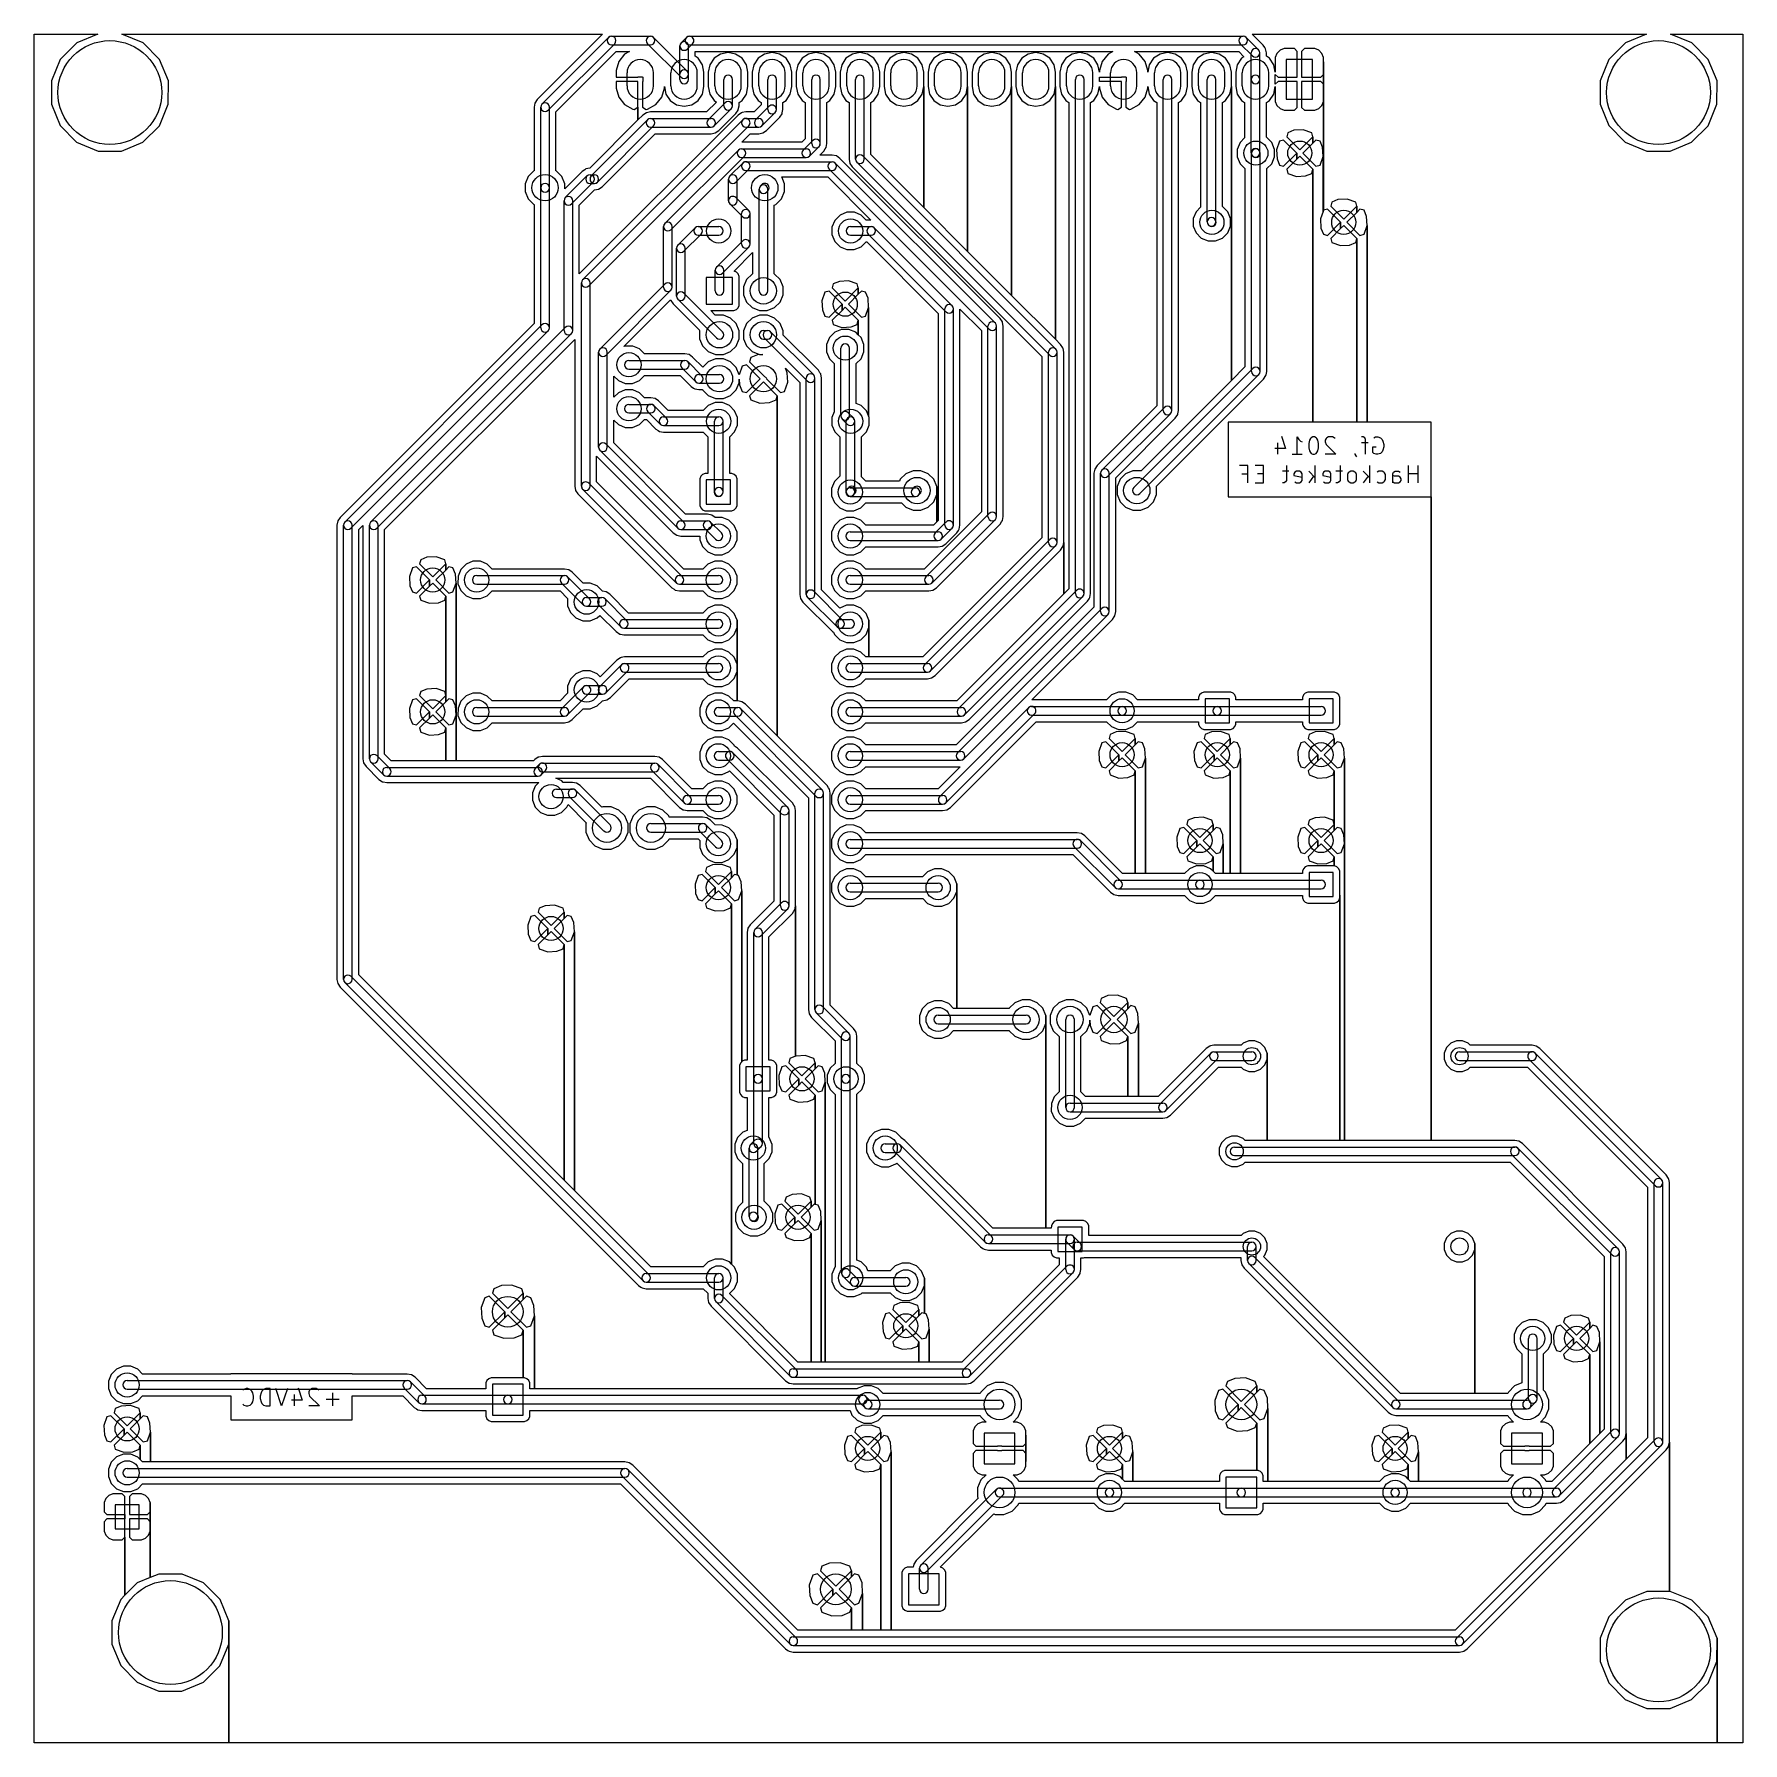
# Model space of a CAD drawing. Extents: x 114.1 to 212.9, y -157.4 to -58.6.
import ezdxf

# ---------------------------------------------------------------- set-up
doc = ezdxf.new("R2010")
doc.units = 0
doc.header["$MEASUREMENT"] = 0
doc.layers.add('BLACK', color=250, linetype='CONTINUOUS')

msp = doc.modelspace()

# ---------------------------------------------------------------- linework, layer by layer
at = {"layer": 'BLACK'}
for p, q in [((114.127, -157.373), (114.127, -58.627)), ((114.127, -58.627), (117.81, -58.627)), ((114.127, -157.373), (114.127, -58.627)), ((114.127, -58.627), (117.81, -58.627)), ((116.587, -59.1323), (115.636, -60.0825)), ((116.587, -59.1323), (115.636, -60.0825)), ((117.81, -58.627), (116.587, -59.1323)), ((117.81, -58.627), (116.587, -59.1323)), ((120.418, -59.1356), (119.193, -58.627)), ((119.193, -58.627), (146.981, -58.627)), ((120.418, -59.1356), (119.193, -58.627)), ((119.193, -58.627), (146.981, -58.627)), ((121.368, -60.0875), (120.418, -59.1356)), ((121.368, -60.0875), (120.418, -59.1356)), ((146.981, -58.627), (143.204, -62.4038)), ((146.981, -58.627), (143.204, -62.4038)), ((147.323, -58.8232), (143.473, -62.6732)), ((147.677, -59.1768), (143.827, -63.0268)), ((147.5, -58.75), (149.75, -58.75)), ((151.513, -61.1168), (149.573, -59.1768)), ((151.867, -60.7632), (149.927, -58.8232)), ((151.513, -59.1332), (151.823, -58.8232)), ((151.867, -59.4868), (152.177, -59.1768)), ((152, -58.75), (184, -58.75)), ((183.823, -59.1768), (184.533, -59.8868)), ((184.177, -58.8232), (184.887, -59.5332)), ((185.156, -59.2638), (184.519, -58.627)), ((184.519, -58.627), (207.31, -58.627)), ((185.156, -59.2638), (184.519, -58.627)), ((184.519, -58.627), (207.31, -58.627)), ((206.087, -59.1323), (205.136, -60.0825)), ((206.087, -59.1323), (205.136, -60.0825)), ((207.31, -58.627), (206.087, -59.1323)), ((207.31, -58.627), (206.087, -59.1323)), ((209.918, -59.1356), (208.693, -58.627)), ((208.693, -58.627), (212.873, -58.627)), ((209.918, -59.1356), (208.693, -58.627)), ((208.693, -58.627), (212.873, -58.627)), ((210.868, -60.0875), (209.918, -59.1356)), ((210.868, -60.0875), (209.918, -59.1356)), ((212.873, -58.627), (212.873, -157.373)), ((212.873, -58.627), (212.873, -157.373)), ((115.636, -60.0825), (115.12, -61.3246)), ((115.636, -60.0825), (115.12, -61.3246)), ((121.881, -61.3305), (121.368, -60.0875)), ((121.881, -61.3305), (121.368, -60.0875)), ((144.281, -63.1114), (147.761, -59.631)), ((144.281, -63.1114), (147.761, -59.631)), ((147.5, -59.25), (149.75, -59.25)), ((147.908, -60.2071), (147.753, -60.732)), ((147.908, -60.2071), (147.753, -60.732)), ((147.761, -59.631), (148.528, -59.631)), ((147.761, -59.631), (148.528, -59.631)), ((148.252, -59.7814), (147.908, -60.2071)), ((148.252, -59.7814), (147.908, -60.2071)), ((148.528, -59.631), (148.252, -59.7814)), ((148.528, -59.631), (148.252, -59.7814)), ((151.44, -61.24), (151.44, -59.31)), ((151.94, -61.24), (151.94, -59.31)), ((152, -59.25), (184, -59.25)), ((152.321, -59.9025), (152.321, -59.631)), ((152.321, -59.631), (176.468, -59.631)), ((152.321, -59.9025), (152.321, -59.631)), ((152.321, -59.631), (176.468, -59.631)), ((152.498, -60.0209), (152.321, -59.9025)), ((152.498, -60.0209), (152.321, -59.9025)), ((152.746, -60.3917), (152.498, -60.0209)), ((152.746, -60.3917), (152.498, -60.0209)), ((153.422, -60.0209), (153.174, -60.3917)), ((153.422, -60.0209), (153.174, -60.3917)), ((153.793, -59.7731), (153.422, -60.0209)), ((153.793, -59.7731), (153.422, -60.0209)), ((154.23, -59.6861), (153.793, -59.7731)), ((154.23, -59.6861), (153.793, -59.7731)), ((154.667, -59.7731), (154.23, -59.6861)), ((154.667, -59.7731), (154.23, -59.6861)), ((155.038, -60.0209), (154.667, -59.7731)), ((155.038, -60.0209), (154.667, -59.7731)), ((155.286, -60.3917), (155.038, -60.0209)), ((155.286, -60.3917), (155.038, -60.0209)), ((155.962, -60.0209), (155.714, -60.3917)), ((155.962, -60.0209), (155.714, -60.3917)), ((156.333, -59.7731), (155.962, -60.0209)), ((156.333, -59.7731), (155.962, -60.0209)), ((156.77, -59.6861), (156.333, -59.7731)), ((156.77, -59.6861), (156.333, -59.7731)), ((157.207, -59.7731), (156.77, -59.6861)), ((157.207, -59.7731), (156.77, -59.6861)), ((157.578, -60.0209), (157.207, -59.7731)), ((157.578, -60.0209), (157.207, -59.7731)), ((157.826, -60.3917), (157.578, -60.0209)), ((157.826, -60.3917), (157.578, -60.0209)), ((158.502, -60.0209), (158.254, -60.3917)), ((158.502, -60.0209), (158.254, -60.3917)), ((158.873, -59.7731), (158.502, -60.0209)), ((158.873, -59.7731), (158.502, -60.0209)), ((159.31, -59.6861), (158.873, -59.7731)), ((159.31, -59.6861), (158.873, -59.7731)), ((159.747, -59.7731), (159.31, -59.6861)), ((159.747, -59.7731), (159.31, -59.6861)), ((160.118, -60.0209), (159.747, -59.7731)), ((160.118, -60.0209), (159.747, -59.7731)), ((160.366, -60.3917), (160.118, -60.0209)), ((160.366, -60.3917), (160.118, -60.0209)), ((161.042, -60.0209), (160.794, -60.3917)), ((161.042, -60.0209), (160.794, -60.3917)), ((161.413, -59.7731), (161.042, -60.0209)), ((161.413, -59.7731), (161.042, -60.0209)), ((161.85, -59.6861), (161.413, -59.7731)), ((161.85, -59.6861), (161.413, -59.7731)), ((162.287, -59.7731), (161.85, -59.6861)), ((162.287, -59.7731), (161.85, -59.6861)), ((162.658, -60.0209), (162.287, -59.7731)), ((162.658, -60.0209), (162.287, -59.7731)), ((162.906, -60.3917), (162.658, -60.0209)), ((162.906, -60.3917), (162.658, -60.0209)), ((163.582, -60.0209), (163.334, -60.3917)), ((163.582, -60.0209), (163.334, -60.3917)), ((163.953, -59.7731), (163.582, -60.0209)), ((163.953, -59.7731), (163.582, -60.0209)), ((164.39, -59.6861), (163.953, -59.7731)), ((164.39, -59.6861), (163.953, -59.7731)), ((164.827, -59.7731), (164.39, -59.6861)), ((164.827, -59.7731), (164.39, -59.6861)), ((165.198, -60.0209), (164.827, -59.7731)), ((165.198, -60.0209), (164.827, -59.7731)), ((165.446, -60.3917), (165.198, -60.0209)), ((165.446, -60.3917), (165.198, -60.0209)), ((166.122, -60.0209), (165.874, -60.3917)), ((166.122, -60.0209), (165.874, -60.3917)), ((166.493, -59.7731), (166.122, -60.0209)), ((166.493, -59.7731), (166.122, -60.0209)), ((166.93, -59.6861), (166.493, -59.7731)), ((166.93, -59.6861), (166.493, -59.7731)), ((167.367, -59.7731), (166.93, -59.6861)), ((167.367, -59.7731), (166.93, -59.6861)), ((167.738, -60.0209), (167.367, -59.7731)), ((167.738, -60.0209), (167.367, -59.7731)), ((167.986, -60.3917), (167.738, -60.0209)), ((167.986, -60.3917), (167.738, -60.0209)), ((168.662, -60.0209), (168.414, -60.3917)), ((168.662, -60.0209), (168.414, -60.3917)), ((169.033, -59.7731), (168.662, -60.0209)), ((169.033, -59.7731), (168.662, -60.0209)), ((169.47, -59.6861), (169.033, -59.7731)), ((169.47, -59.6861), (169.033, -59.7731)), ((169.907, -59.7731), (169.47, -59.6861)), ((169.907, -59.7731), (169.47, -59.6861)), ((170.278, -60.0209), (169.907, -59.7731)), ((170.278, -60.0209), (169.907, -59.7731)), ((170.526, -60.3917), (170.278, -60.0209)), ((170.526, -60.3917), (170.278, -60.0209)), ((171.202, -60.0209), (170.954, -60.3917)), ((171.202, -60.0209), (170.954, -60.3917)), ((171.573, -59.7731), (171.202, -60.0209)), ((171.573, -59.7731), (171.202, -60.0209)), ((172.01, -59.6861), (171.573, -59.7731)), ((172.01, -59.6861), (171.573, -59.7731)), ((172.447, -59.7731), (172.01, -59.6861)), ((172.447, -59.7731), (172.01, -59.6861)), ((172.818, -60.0209), (172.447, -59.7731)), ((172.818, -60.0209), (172.447, -59.7731)), ((173.066, -60.3917), (172.818, -60.0209)), ((173.066, -60.3917), (172.818, -60.0209)), ((173.742, -60.0209), (173.494, -60.3917)), ((173.742, -60.0209), (173.494, -60.3917)), ((174.113, -59.7731), (173.742, -60.0209)), ((174.113, -59.7731), (173.742, -60.0209)), ((174.55, -59.6861), (174.113, -59.7731)), ((174.55, -59.6861), (174.113, -59.7731)), ((174.987, -59.7731), (174.55, -59.6861)), ((174.987, -59.7731), (174.55, -59.6861)), ((175.358, -60.0209), (174.987, -59.7731)), ((175.358, -60.0209), (174.987, -59.7731)), ((175.606, -60.3917), (175.358, -60.0209)), ((175.606, -60.3917), (175.358, -60.0209)), ((175.848, -60.2071), (175.693, -60.732)), ((175.848, -60.2071), (175.693, -60.732)), ((176.192, -59.7814), (175.848, -60.2071)), ((176.192, -59.7814), (175.848, -60.2071)), ((176.468, -59.631), (176.192, -59.7814)), ((176.468, -59.631), (176.192, -59.7814)), ((177.988, -59.7814), (177.712, -59.631)), ((177.712, -59.631), (183.739, -59.631)), ((177.988, -59.7814), (177.712, -59.631)), ((177.712, -59.631), (183.739, -59.631)), ((178.332, -60.2071), (177.988, -59.7814)), ((178.332, -60.2071), (177.988, -59.7814)), ((178.487, -60.732), (178.332, -60.2071)), ((178.487, -60.732), (178.332, -60.2071)), ((178.822, -60.0209), (178.574, -60.3917)), ((178.822, -60.0209), (178.574, -60.3917)), ((179.193, -59.7731), (178.822, -60.0209)), ((179.193, -59.7731), (178.822, -60.0209)), ((179.63, -59.6861), (179.193, -59.7731)), ((179.63, -59.6861), (179.193, -59.7731)), ((180.067, -59.7731), (179.63, -59.6861)), ((180.067, -59.7731), (179.63, -59.6861)), ((180.438, -60.0209), (180.067, -59.7731)), ((180.438, -60.0209), (180.067, -59.7731)), ((180.686, -60.3917), (180.438, -60.0209)), ((180.686, -60.3917), (180.438, -60.0209)), ((181.362, -60.0209), (181.114, -60.3917)), ((181.362, -60.0209), (181.114, -60.3917)), ((181.733, -59.7731), (181.362, -60.0209)), ((181.733, -59.7731), (181.362, -60.0209)), ((182.17, -59.6861), (181.733, -59.7731)), ((182.17, -59.6861), (181.733, -59.7731)), ((182.607, -59.7731), (182.17, -59.6861)), ((182.607, -59.7731), (182.17, -59.6861)), ((182.978, -60.0209), (182.607, -59.7731)), ((182.978, -60.0209), (182.607, -59.7731)), ((183.226, -60.3917), (182.978, -60.0209)), ((183.226, -60.3917), (182.978, -60.0209)), ((183.902, -60.0209), (183.654, -60.3917)), ((183.902, -60.0209), (183.654, -60.3917)), ((183.739, -59.631), (184.038, -59.9301)), ((183.739, -59.631), (184.038, -59.9301)), ((184.038, -59.9301), (183.902, -60.0209)), ((184.038, -59.9301), (183.902, -60.0209)), ((184.46, -61.24), (184.46, -59.71)), ((184.96, -61.24), (184.96, -59.71)), ((185.248, -59.4006), (185.156, -59.2638)), ((185.156, -59.2638), (185.156, -59.2638)), ((185.248, -59.4006), (185.156, -59.2638)), ((185.156, -59.2638), (185.156, -59.2638)), ((185.293, -59.4685), (185.248, -59.4006)), ((185.293, -59.4685), (185.248, -59.4006)), ((185.341, -59.71), (185.293, -59.4685)), ((185.293, -59.4685), (185.293, -59.4685)), ((185.341, -59.71), (185.293, -59.4685)), ((185.293, -59.4685), (185.293, -59.4685)), ((185.341, -59.9025), (185.341, -59.71)), ((185.341, -59.9025), (185.341, -59.71)), ((185.518, -60.0209), (185.341, -59.9025)), ((185.518, -60.0209), (185.341, -59.9025)), ((185.766, -60.3917), (185.518, -60.0209)), ((185.766, -60.3917), (185.518, -60.0209)), ((185.95, -59.7368), (185.853, -59.9701)), ((185.95, -59.7368), (185.853, -59.9701)), ((185.853, -59.9701), (185.853, -60.2228)), ((185.853, -59.9701), (185.853, -60.2228)), ((185.853, -60.2228), (185.853, -60.829)), ((185.853, -60.2228), (185.853, -60.829)), ((186.129, -59.5584), (185.95, -59.7368)), ((186.129, -59.5584), (185.95, -59.7368)), ((186.362, -59.4619), (186.129, -59.5584)), ((186.362, -59.4619), (186.129, -59.5584)), ((186.964, -59.462), (186.362, -59.4619)), ((186.964, -59.462), (186.362, -59.4619)), ((188.012, -60.097), (186.488, -60.097)), ((186.488, -60.097), (186.488, -62.383)), ((187.123, -59.6207), (186.964, -59.462)), ((187.123, -59.6207), (186.964, -59.462)), ((187.123, -61.113), (187.123, -59.6207)), ((187.123, -61.113), (187.123, -59.6207)), ((187.536, -59.462), (187.377, -59.6207)), ((187.536, -59.462), (187.377, -59.6207)), ((187.377, -59.6207), (187.377, -61.113)), ((187.377, -59.6207), (187.377, -61.113)), ((188.138, -59.4619), (187.536, -59.462)), ((188.138, -59.4619), (187.536, -59.462)), ((188.012, -62.383), (188.012, -60.097)), ((188.371, -59.5584), (188.138, -59.4619)), ((188.371, -59.5584), (188.138, -59.4619)), ((188.55, -59.7368), (188.371, -59.5584)), ((188.55, -59.7368), (188.371, -59.5584)), ((188.647, -59.9701), (188.55, -59.7368)), ((188.647, -59.9701), (188.55, -59.7368)), ((188.647, -60.2228), (188.647, -59.9701)), ((188.647, -60.2228), (188.647, -59.9701)), ((188.647, -62.2572), (188.647, -60.2228)), ((188.647, -60.9542), (188.647, -60.2228)), ((188.647, -60.2228), (188.647, -62.2572)), ((188.647, -62.2572), (188.647, -60.2228)), ((188.647, -60.9542), (188.647, -60.2228)), ((188.647, -60.2228), (188.647, -62.2572)), ((205.136, -60.0825), (204.62, -61.3246)), ((205.136, -60.0825), (204.62, -61.3246)), ((211.381, -61.3305), (210.868, -60.0875)), ((211.381, -61.3305), (210.868, -60.0875)), ((147.753, -60.732), (147.753, -61.113)), ((147.753, -60.732), (147.753, -61.113)), ((147.753, -61.113), (149.023, -61.113)), ((147.753, -61.113), (149.023, -61.113)), ((148.388, -61.621), (148.388, -60.859)), ((149.023, -61.113), (149.023, -61.093)), ((149.023, -61.093), (149.277, -61.093)), ((149.023, -61.113), (149.023, -61.093)), ((149.023, -61.093), (149.277, -61.093)), ((149.277, -61.093), (149.277, -61.113)), ((149.277, -61.093), (149.277, -61.113)), ((149.277, -61.113), (149.297, -61.113)), ((149.277, -61.113), (149.297, -61.113)), ((149.297, -61.113), (149.297, -61.367)), ((149.297, -61.113), (149.297, -61.367)), ((149.912, -61.621), (149.912, -60.859)), ((150.928, -61.621), (150.928, -60.859)), ((151.44, -61.24), (151.44, -60.94)), ((151.94, -61.24), (151.94, -60.94)), ((152.452, -61.621), (152.452, -60.859)), ((152.833, -60.8291), (152.746, -60.3917)), ((152.833, -60.8291), (152.746, -60.3917)), ((152.833, -61.6509), (152.833, -60.8291)), ((152.833, -61.6509), (152.833, -60.8291)), ((153.174, -60.3917), (153.087, -60.8291)), ((153.174, -60.3917), (153.087, -60.8291)), ((153.087, -60.8291), (153.087, -61.6509)), ((153.087, -60.8291), (153.087, -61.6509)), ((153.468, -61.621), (153.468, -60.859)), ((154.992, -61.621), (154.992, -60.859)), ((155.373, -60.8291), (155.286, -60.3917)), ((155.373, -60.8291), (155.286, -60.3917)), ((155.373, -61.6509), (155.373, -60.8291)), ((155.373, -61.6509), (155.373, -60.8291)), ((155.714, -60.3917), (155.627, -60.8291)), ((155.714, -60.3917), (155.627, -60.8291)), ((155.627, -60.8291), (155.627, -61.6509)), ((155.627, -60.8291), (155.627, -61.6509)), ((156.008, -61.621), (156.008, -60.859)), ((157.532, -61.621), (157.532, -60.859)), ((157.913, -60.8291), (157.826, -60.3917)), ((157.913, -60.8291), (157.826, -60.3917)), ((157.913, -61.6509), (157.913, -60.8291)), ((157.913, -61.6509), (157.913, -60.8291)), ((158.254, -60.3917), (158.167, -60.8291)), ((158.254, -60.3917), (158.167, -60.8291)), ((158.167, -60.8291), (158.167, -61.6509)), ((158.167, -60.8291), (158.167, -61.6509)), ((158.548, -61.621), (158.548, -60.859)), ((160.072, -61.621), (160.072, -60.859)), ((160.453, -60.8291), (160.366, -60.3917)), ((160.453, -60.8291), (160.366, -60.3917)), ((160.453, -61.6509), (160.453, -60.8291)), ((160.453, -61.6509), (160.453, -60.8291)), ((160.794, -60.3917), (160.707, -60.8291)), ((160.794, -60.3917), (160.707, -60.8291)), ((160.707, -60.8291), (160.707, -61.6509)), ((160.707, -60.8291), (160.707, -61.6509)), ((161.088, -61.621), (161.088, -60.859)), ((162.612, -61.621), (162.612, -60.859)), ((162.993, -60.8291), (162.906, -60.3917)), ((162.993, -60.8291), (162.906, -60.3917)), ((162.993, -61.6509), (162.993, -60.8291)), ((162.993, -61.6509), (162.993, -60.8291)), ((163.334, -60.3917), (163.247, -60.8291)), ((163.334, -60.3917), (163.247, -60.8291)), ((163.247, -60.8291), (163.247, -61.6509)), ((163.247, -60.8291), (163.247, -61.6509)), ((163.628, -61.621), (163.628, -60.859)), ((165.152, -61.621), (165.152, -60.859)), ((165.533, -60.8291), (165.446, -60.3917)), ((165.533, -60.8291), (165.446, -60.3917)), ((165.533, -61.6509), (165.533, -60.8291)), ((165.533, -61.6509), (165.533, -60.8291)), ((165.874, -60.3917), (165.787, -60.8291)), ((165.874, -60.3917), (165.787, -60.8291)), ((165.787, -60.8291), (165.787, -61.6509)), ((165.787, -60.8291), (165.787, -61.6509)), ((166.168, -61.621), (166.168, -60.859)), ((167.692, -61.621), (167.692, -60.859)), ((168.073, -60.8291), (167.986, -60.3917)), ((168.073, -60.8291), (167.986, -60.3917)), ((168.073, -61.6509), (168.073, -60.8291)), ((168.073, -61.6509), (168.073, -60.8291)), ((168.414, -60.3917), (168.327, -60.8291)), ((168.414, -60.3917), (168.327, -60.8291)), ((168.327, -60.8291), (168.327, -61.6509)), ((168.327, -60.8291), (168.327, -61.6509)), ((168.708, -61.621), (168.708, -60.859)), ((170.232, -61.621), (170.232, -60.859)), ((170.613, -60.8291), (170.526, -60.3917)), ((170.613, -60.8291), (170.526, -60.3917)), ((170.613, -61.6509), (170.613, -60.8291)), ((170.613, -61.6509), (170.613, -60.8291)), ((170.954, -60.3917), (170.867, -60.8291)), ((170.954, -60.3917), (170.867, -60.8291)), ((170.867, -60.8291), (170.867, -61.6509)), ((170.867, -60.8291), (170.867, -61.6509)), ((171.248, -61.621), (171.248, -60.859)), ((172.772, -61.621), (172.772, -60.859)), ((173.153, -60.8291), (173.066, -60.3917)), ((173.153, -60.8291), (173.066, -60.3917)), ((173.153, -61.6509), (173.153, -60.8291)), ((173.153, -61.6509), (173.153, -60.8291)), ((173.494, -60.3917), (173.407, -60.8291)), ((173.494, -60.3917), (173.407, -60.8291)), ((173.407, -60.8291), (173.407, -61.6509)), ((173.407, -60.8291), (173.407, -61.6509)), ((173.788, -61.621), (173.788, -60.859)), ((175.312, -61.621), (175.312, -60.859)), ((175.693, -60.8291), (175.606, -60.3917)), ((175.693, -60.8291), (175.606, -60.3917)), ((175.693, -60.732), (175.693, -60.8291)), ((175.693, -60.732), (175.693, -60.8291)), ((175.693, -61.367), (175.693, -61.113)), ((175.693, -61.113), (176.963, -61.113)), ((175.693, -61.367), (175.693, -61.113)), ((175.693, -61.113), (176.963, -61.113)), ((176.328, -61.621), (176.328, -60.859)), ((176.963, -61.113), (176.963, -61.093)), ((176.963, -61.093), (177.217, -61.093)), ((176.963, -61.113), (176.963, -61.093)), ((176.963, -61.093), (177.217, -61.093)), ((177.217, -61.093), (177.217, -61.113)), ((177.217, -61.093), (177.217, -61.113)), ((177.217, -61.113), (177.237, -61.113)), ((177.217, -61.113), (177.237, -61.113)), ((177.237, -61.113), (177.237, -61.367)), ((177.237, -61.113), (177.237, -61.367)), ((177.852, -61.621), (177.852, -60.859)), ((178.574, -60.3917), (178.487, -60.8291)), ((178.574, -60.3917), (178.487, -60.8291)), ((178.487, -60.8291), (178.487, -60.732)), ((178.487, -60.8291), (178.487, -60.732)), ((178.868, -61.621), (178.868, -60.859)), ((180.392, -61.621), (180.392, -60.859)), ((180.773, -60.8291), (180.686, -60.3917)), ((180.773, -60.8291), (180.686, -60.3917)), ((180.773, -61.6509), (180.773, -60.8291)), ((180.773, -61.6509), (180.773, -60.8291)), ((181.114, -60.3917), (181.027, -60.8291)), ((181.114, -60.3917), (181.027, -60.8291)), ((181.027, -60.8291), (181.027, -61.6509)), ((181.027, -60.8291), (181.027, -61.6509)), ((181.408, -61.621), (181.408, -60.859)), ((182.932, -61.621), (182.932, -60.859)), ((183.313, -60.8291), (183.226, -60.3917)), ((183.313, -60.8291), (183.226, -60.3917)), ((183.313, -61.6509), (183.313, -60.8291)), ((183.313, -61.6509), (183.313, -60.8291)), ((183.654, -60.3917), (183.567, -60.8291)), ((183.654, -60.3917), (183.567, -60.8291)), ((183.567, -60.8291), (183.567, -61.6509)), ((183.567, -60.8291), (183.567, -61.6509)), ((183.948, -61.621), (183.948, -60.859)), ((185.472, -61.621), (185.472, -60.859)), ((185.853, -60.829), (185.766, -60.3917)), ((185.853, -60.829), (185.766, -60.3917)), ((185.853, -61.5257), (185.853, -60.9542)), ((185.853, -60.9542), (186.012, -61.113)), ((185.853, -61.5257), (185.853, -60.9542)), ((185.853, -60.9542), (186.012, -61.113)), ((186.012, -61.113), (187.123, -61.113)), ((186.012, -61.113), (187.123, -61.113)), ((187.377, -61.113), (188.488, -61.113)), ((187.377, -61.113), (188.488, -61.113)), ((188.488, -61.113), (188.647, -60.9542)), ((188.488, -61.113), (188.647, -60.9542)), ((115.12, -61.3246), (115.119, -62.6695)), ((115.12, -61.3246), (115.119, -62.6695)), ((121.88, -62.6754), (121.881, -61.3305)), ((121.88, -62.6754), (121.881, -61.3305)), ((149.023, -61.367), (147.753, -61.367)), ((147.753, -61.367), (147.753, -61.748)), ((149.023, -61.367), (147.753, -61.367)), ((147.753, -61.367), (147.753, -61.748)), ((147.753, -61.748), (147.908, -62.2729)), ((147.753, -61.748), (147.908, -62.2729)), ((149.023, -62.8527), (149.023, -61.367)), ((149.023, -62.8527), (149.023, -61.367)), ((149.297, -61.367), (149.277, -61.367)), ((149.277, -61.367), (149.277, -62.8527)), ((149.297, -61.367), (149.277, -61.367)), ((149.277, -61.367), (149.277, -62.8527)), ((150.392, -62.2729), (150.547, -61.748)), ((150.392, -62.2729), (150.547, -61.748)), ((150.547, -61.748), (150.547, -61.6509)), ((150.547, -61.6509), (150.634, -62.0883)), ((150.547, -61.748), (150.547, -61.6509)), ((150.547, -61.6509), (150.634, -62.0883)), ((150.634, -62.0883), (150.882, -62.4591)), ((150.634, -62.0883), (150.882, -62.4591)), ((152.498, -62.4591), (152.746, -62.0883)), ((152.498, -62.4591), (152.746, -62.0883)), ((152.746, -62.0883), (152.833, -61.6509)), ((152.746, -62.0883), (152.833, -61.6509)), ((153.087, -61.6509), (153.174, -62.0883)), ((153.087, -61.6509), (153.174, -62.0883)), ((153.174, -62.0883), (153.422, -62.4591)), ((153.174, -62.0883), (153.422, -62.4591)), ((153.98, -62.77), (153.98, -61.24)), ((154.48, -62.77), (154.48, -61.24)), ((155.038, -62.4591), (155.286, -62.0883)), ((155.038, -62.4591), (155.286, -62.0883)), ((155.286, -62.0883), (155.373, -61.6509)), ((155.286, -62.0883), (155.373, -61.6509)), ((155.627, -61.6509), (155.714, -62.0883)), ((155.627, -61.6509), (155.714, -62.0883)), ((155.714, -62.0883), (155.962, -62.4591)), ((155.714, -62.0883), (155.962, -62.4591)), ((156.52, -62.98), (156.52, -61.24)), ((157.02, -62.98), (157.02, -61.24)), ((157.578, -62.4591), (157.826, -62.0883)), ((157.578, -62.4591), (157.826, -62.0883)), ((157.826, -62.0883), (157.913, -61.6509)), ((157.826, -62.0883), (157.913, -61.6509)), ((158.167, -61.6509), (158.254, -62.0883)), ((158.167, -61.6509), (158.254, -62.0883)), ((158.254, -62.0883), (158.502, -62.4591)), ((158.254, -62.0883), (158.502, -62.4591)), ((159.06, -64.94), (159.06, -61.24)), ((159.56, -64.94), (159.56, -61.24)), ((160.118, -62.4591), (160.366, -62.0883)), ((160.118, -62.4591), (160.366, -62.0883)), ((160.366, -62.0883), (160.453, -61.6509)), ((160.366, -62.0883), (160.453, -61.6509)), ((160.707, -61.6509), (160.794, -62.0883)), ((160.707, -61.6509), (160.794, -62.0883)), ((160.794, -62.0883), (161.042, -62.4591)), ((160.794, -62.0883), (161.042, -62.4591)), ((161.6, -65.85), (161.6, -61.24)), ((162.1, -65.85), (162.1, -61.24)), ((162.658, -62.4591), (162.906, -62.0883)), ((162.658, -62.4591), (162.906, -62.0883)), ((162.906, -62.0883), (162.993, -61.6509)), ((162.906, -62.0883), (162.993, -61.6509)), ((163.247, -61.6509), (163.334, -62.0883)), ((163.247, -61.6509), (163.334, -62.0883)), ((163.334, -62.0883), (163.582, -62.4591)), ((163.334, -62.0883), (163.582, -62.4591)), ((165.198, -62.4591), (165.446, -62.0883)), ((165.198, -62.4591), (165.446, -62.0883)), ((165.446, -62.0883), (165.533, -61.6509)), ((165.446, -62.0883), (165.533, -61.6509)), ((165.533, -68.6406), (165.533, -61.6509)), ((165.533, -61.6509), (165.533, -68.6406)), ((165.533, -68.6406), (165.533, -61.6509)), ((165.533, -61.6509), (165.533, -68.6406)), ((165.787, -61.6509), (165.874, -62.0883)), ((165.787, -61.6509), (165.874, -62.0883)), ((165.874, -62.0883), (166.122, -62.4591)), ((165.874, -62.0883), (166.122, -62.4591)), ((167.738, -62.4591), (167.986, -62.0883)), ((167.738, -62.4591), (167.986, -62.0883)), ((167.986, -62.0883), (168.073, -61.6509)), ((167.986, -62.0883), (168.073, -61.6509)), ((168.073, -71.1806), (168.073, -61.6509)), ((168.073, -61.6509), (168.073, -71.1806)), ((168.073, -71.1806), (168.073, -61.6509)), ((168.073, -61.6509), (168.073, -71.1806)), ((168.327, -61.6509), (168.414, -62.0883)), ((168.327, -61.6509), (168.414, -62.0883)), ((168.414, -62.0883), (168.662, -62.4591)), ((168.414, -62.0883), (168.662, -62.4591)), ((170.278, -62.4591), (170.526, -62.0883)), ((170.278, -62.4591), (170.526, -62.0883)), ((170.526, -62.0883), (170.613, -61.6509)), ((170.526, -62.0883), (170.613, -61.6509)), ((170.613, -73.7206), (170.613, -61.6509)), ((170.613, -61.6509), (170.613, -73.7206)), ((170.613, -73.7206), (170.613, -61.6509)), ((170.613, -61.6509), (170.613, -73.7206)), ((170.867, -61.6509), (170.954, -62.0883)), ((170.867, -61.6509), (170.954, -62.0883)), ((170.954, -62.0883), (171.202, -62.4591)), ((170.954, -62.0883), (171.202, -62.4591)), ((172.818, -62.4591), (173.066, -62.0883)), ((172.818, -62.4591), (173.066, -62.0883)), ((173.066, -62.0883), (173.153, -61.6509)), ((173.066, -62.0883), (173.153, -61.6509)), ((173.153, -76.2606), (173.153, -61.6509)), ((173.153, -61.6509), (173.153, -76.2606)), ((173.153, -76.2606), (173.153, -61.6509)), ((173.153, -61.6509), (173.153, -76.2606)), ((173.407, -61.6509), (173.494, -62.0883)), ((173.407, -61.6509), (173.494, -62.0883)), ((173.494, -62.0883), (173.742, -62.4591)), ((173.494, -62.0883), (173.742, -62.4591)), ((174.3, -90.95), (174.3, -61.24)), ((174.8, -90.95), (174.8, -61.24)), ((175.358, -62.4591), (175.606, -62.0883)), ((175.358, -62.4591), (175.606, -62.0883)), ((175.606, -62.0883), (175.693, -61.6509)), ((175.606, -62.0883), (175.693, -61.6509)), ((176.963, -61.367), (175.693, -61.367)), ((176.963, -61.367), (175.693, -61.367)), ((175.693, -61.6509), (175.693, -61.748)), ((175.693, -61.6509), (175.693, -61.748)), ((175.693, -61.748), (175.848, -62.2729)), ((175.693, -61.748), (175.848, -62.2729)), ((176.963, -62.8527), (176.963, -61.367)), ((176.963, -62.8527), (176.963, -61.367)), ((177.237, -61.367), (177.217, -61.367)), ((177.217, -61.367), (177.217, -62.8527)), ((177.237, -61.367), (177.217, -61.367)), ((177.217, -61.367), (177.217, -62.8527)), ((178.332, -62.2729), (178.487, -61.748)), ((178.332, -62.2729), (178.487, -61.748)), ((178.487, -61.748), (178.487, -61.6509)), ((178.487, -61.6509), (178.574, -62.0883)), ((178.487, -61.748), (178.487, -61.6509)), ((178.487, -61.6509), (178.574, -62.0883)), ((178.574, -62.0883), (178.822, -62.4591)), ((178.574, -62.0883), (178.822, -62.4591)), ((179.38, -80.37), (179.38, -61.24)), ((179.88, -80.37), (179.88, -61.24)), ((180.438, -62.4591), (180.686, -62.0883)), ((180.438, -62.4591), (180.686, -62.0883)), ((180.686, -62.0883), (180.773, -61.6509)), ((180.686, -62.0883), (180.773, -61.6509)), ((181.027, -61.6509), (181.114, -62.0883)), ((181.027, -61.6509), (181.114, -62.0883)), ((181.114, -62.0883), (181.362, -62.4591)), ((181.114, -62.0883), (181.362, -62.4591)), ((181.92, -69.48), (181.92, -61.24)), ((182.42, -69.48), (182.42, -61.24)), ((182.978, -62.4591), (183.226, -62.0883)), ((182.978, -62.4591), (183.226, -62.0883)), ((183.226, -62.0883), (183.313, -61.6509)), ((183.226, -62.0883), (183.313, -61.6509)), ((183.313, -78.6446), (183.313, -61.6509)), ((183.313, -61.6509), (183.313, -78.6446)), ((183.313, -78.6446), (183.313, -61.6509)), ((183.313, -61.6509), (183.313, -78.6446)), ((183.567, -61.6509), (183.654, -62.0883)), ((183.567, -61.6509), (183.654, -62.0883)), ((183.654, -62.0883), (183.902, -62.4591)), ((183.654, -62.0883), (183.902, -62.4591)), ((184.46, -65.48), (184.46, -61.24)), ((184.96, -65.48), (184.96, -61.24)), ((185.518, -62.4591), (185.766, -62.0883)), ((185.518, -62.4591), (185.766, -62.0883)), ((185.766, -62.0883), (185.853, -61.6509)), ((185.766, -62.0883), (185.853, -61.6509)), ((186.012, -61.367), (185.853, -61.5257)), ((186.012, -61.367), (185.853, -61.5257)), ((185.853, -61.6509), (185.853, -62.2572)), ((185.853, -61.6509), (185.853, -62.2572)), ((187.123, -61.367), (186.012, -61.367)), ((187.123, -61.367), (186.012, -61.367)), ((187.123, -62.8592), (187.123, -61.367)), ((187.123, -62.8592), (187.123, -61.367)), ((188.488, -61.367), (187.377, -61.367)), ((187.377, -61.367), (187.377, -62.8592)), ((188.488, -61.367), (187.377, -61.367)), ((187.377, -61.367), (187.377, -62.8592)), ((188.647, -61.5257), (188.488, -61.367)), ((188.647, -61.5257), (188.488, -61.367)), ((188.647, -62.2572), (188.647, -61.5257)), ((188.647, -62.2572), (188.647, -61.5257)), ((204.62, -61.3246), (204.619, -62.6695)), ((204.62, -61.3246), (204.619, -62.6695)), ((211.38, -62.6754), (211.381, -61.3305)), ((211.38, -62.6754), (211.381, -61.3305)), ((115.119, -62.6695), (115.632, -63.9125)), ((115.119, -62.6695), (115.632, -63.9125)), ((121.364, -63.9175), (121.88, -62.6754)), ((121.364, -63.9175), (121.88, -62.6754)), ((143.067, -62.6085), (143.019, -62.85)), ((143.067, -62.6085), (143.019, -62.85)), ((143.019, -62.85), (143.019, -66.524)), ((143.019, -62.85), (143.019, -66.524)), ((143.204, -62.4038), (143.067, -62.6085)), ((143.204, -62.4038), (143.067, -62.6085)), ((143.4, -67.5), (143.4, -62.85)), ((143.9, -67.5), (143.9, -62.85)), ((144.281, -66.5244), (144.281, -63.1114)), ((144.281, -66.5244), (144.281, -63.1114)), ((147.908, -62.2729), (148.252, -62.6986)), ((147.908, -62.2729), (148.252, -62.6986)), ((148.252, -62.6986), (148.733, -62.9603)), ((148.252, -62.6986), (148.733, -62.9603)), ((148.733, -62.9603), (148.807, -62.9752)), ((148.733, -62.9603), (148.807, -62.9752)), ((148.807, -62.9752), (149.023, -62.8527)), ((148.807, -62.9752), (149.023, -62.8527)), ((149.023, -63.5846), (149.023, -62.8527)), ((149.023, -62.8527), (149.023, -63.5846)), ((149.023, -63.5846), (149.023, -62.8527)), ((149.023, -62.8527), (149.023, -63.5846)), ((149.277, -62.8527), (149.493, -62.9752)), ((149.277, -62.8527), (149.493, -62.9752)), ((149.509, -63.167), (149.304, -63.3038)), ((149.509, -63.167), (149.304, -63.3038)), ((149.493, -62.9752), (149.567, -62.9603)), ((149.493, -62.9752), (149.567, -62.9603)), ((149.75, -63.119), (149.509, -63.167)), ((149.75, -63.119), (149.509, -63.167)), ((149.567, -62.9603), (150.048, -62.6986)), ((149.567, -62.9603), (150.048, -62.6986)), ((152.989, -63.119), (149.75, -63.119)), ((152.989, -63.119), (149.75, -63.119)), ((150.048, -62.6986), (150.392, -62.2729)), ((150.048, -62.6986), (150.392, -62.2729)), ((150.882, -62.4591), (151.253, -62.7068)), ((150.882, -62.4591), (151.253, -62.7068)), ((151.253, -62.7068), (151.69, -62.7939)), ((151.253, -62.7068), (151.69, -62.7939)), ((151.69, -62.7939), (152.127, -62.7068)), ((151.69, -62.7939), (152.127, -62.7068)), ((152.127, -62.7068), (152.498, -62.4591)), ((152.127, -62.7068), (152.498, -62.4591)), ((153.558, -62.5499), (152.989, -63.119)), ((153.558, -62.5499), (152.989, -63.119)), ((154.053, -62.5932), (153.073, -63.5732)), ((153.422, -62.4591), (153.558, -62.5499)), ((153.422, -62.4591), (153.558, -62.5499)), ((154.407, -62.9468), (153.427, -63.9268)), ((154.676, -63.2162), (154.813, -63.0115)), ((154.676, -63.2162), (154.813, -63.0115)), ((155.009, -63.167), (154.804, -63.3038)), ((155.009, -63.167), (154.804, -63.3038)), ((154.813, -63.0115), (154.821, -62.9714)), ((154.813, -63.0115), (154.821, -62.9714)), ((154.813, -63.0115), (154.813, -63.0115)), ((154.813, -63.0115), (154.813, -63.0115)), ((154.821, -62.9714), (154.861, -62.77)), ((154.821, -62.9714), (154.861, -62.77)), ((154.861, -62.5775), (155.038, -62.4591)), ((154.861, -62.5775), (155.038, -62.4591)), ((154.861, -62.77), (154.861, -62.5775)), ((154.861, -62.77), (154.861, -62.5775)), ((154.861, -62.77), (154.861, -62.77)), ((154.861, -62.77), (154.861, -62.77)), ((155.049, -63.1591), (155.009, -63.167)), ((155.049, -63.1591), (155.009, -63.167)), ((155.25, -63.119), (155.049, -63.1591)), ((155.25, -63.119), (155.049, -63.1591)), ((155.739, -63.119), (155.25, -63.119)), ((155.739, -63.119), (155.25, -63.119)), ((156.139, -62.7186), (155.739, -63.119)), ((156.139, -62.7186), (155.739, -63.119)), ((155.823, -63.5732), (156.593, -62.8032)), ((155.962, -62.4591), (156.139, -62.5775)), ((155.962, -62.4591), (156.139, -62.5775)), ((156.139, -62.5775), (156.139, -62.7186)), ((156.139, -62.5775), (156.139, -62.7186)), ((156.177, -63.9268), (156.947, -63.1568)), ((157.353, -63.2215), (157.361, -63.1814)), ((157.353, -63.2215), (157.361, -63.1814)), ((157.361, -63.1814), (157.401, -62.98)), ((157.361, -63.1814), (157.401, -62.98)), ((157.401, -62.5775), (157.578, -62.4591)), ((157.401, -62.5775), (157.578, -62.4591)), ((157.401, -62.98), (157.401, -62.5775)), ((157.401, -62.98), (157.401, -62.5775)), ((157.401, -62.98), (157.401, -62.98)), ((157.401, -62.98), (157.401, -62.98)), ((158.502, -62.4591), (158.679, -62.5775)), ((158.502, -62.4591), (158.679, -62.5775)), ((158.679, -62.5775), (158.679, -64.6786)), ((158.679, -62.5775), (158.679, -64.6786)), ((159.941, -62.5775), (160.118, -62.4591)), ((159.941, -62.5775), (160.118, -62.4591)), ((159.941, -64.94), (159.941, -62.5775)), ((159.941, -64.94), (159.941, -62.5775)), ((161.042, -62.4591), (161.219, -62.5775)), ((161.042, -62.4591), (161.219, -62.5775)), ((161.219, -62.5775), (161.219, -65.85)), ((161.219, -62.5775), (161.219, -65.85)), ((162.481, -62.5775), (162.658, -62.4591)), ((162.481, -62.5775), (162.658, -62.4591)), ((162.481, -65.5886), (162.481, -62.5775)), ((162.481, -65.5886), (162.481, -62.5775)), ((163.582, -62.4591), (163.953, -62.7068)), ((163.582, -62.4591), (163.953, -62.7068)), ((163.953, -62.7068), (164.39, -62.7939)), ((163.953, -62.7068), (164.39, -62.7939)), ((164.39, -62.7939), (164.827, -62.7068)), ((164.39, -62.7939), (164.827, -62.7068)), ((164.827, -62.7068), (165.198, -62.4591)), ((164.827, -62.7068), (165.198, -62.4591)), ((166.122, -62.4591), (166.493, -62.7068)), ((166.122, -62.4591), (166.493, -62.7068)), ((166.493, -62.7068), (166.93, -62.7939)), ((166.493, -62.7068), (166.93, -62.7939)), ((166.93, -62.7939), (167.367, -62.7068)), ((166.93, -62.7939), (167.367, -62.7068)), ((167.367, -62.7068), (167.738, -62.4591)), ((167.367, -62.7068), (167.738, -62.4591)), ((168.662, -62.4591), (169.033, -62.7068)), ((168.662, -62.4591), (169.033, -62.7068)), ((169.033, -62.7068), (169.47, -62.7939)), ((169.033, -62.7068), (169.47, -62.7939)), ((169.47, -62.7939), (169.907, -62.7068)), ((169.47, -62.7939), (169.907, -62.7068)), ((169.907, -62.7068), (170.278, -62.4591)), ((169.907, -62.7068), (170.278, -62.4591)), ((171.202, -62.4591), (171.573, -62.7068)), ((171.202, -62.4591), (171.573, -62.7068)), ((171.573, -62.7068), (172.01, -62.7939)), ((171.573, -62.7068), (172.01, -62.7939)), ((172.01, -62.7939), (172.447, -62.7068)), ((172.01, -62.7939), (172.447, -62.7068)), ((172.447, -62.7068), (172.818, -62.4591)), ((172.447, -62.7068), (172.818, -62.4591)), ((173.742, -62.4591), (173.919, -62.5775)), ((173.742, -62.4591), (173.919, -62.5775)), ((173.919, -62.5775), (173.919, -90.6886)), ((173.919, -62.5775), (173.919, -90.6886)), ((175.181, -62.5775), (175.358, -62.4591)), ((175.181, -62.5775), (175.358, -62.4591)), ((175.181, -90.95), (175.181, -62.5775)), ((175.181, -90.95), (175.181, -62.5775)), ((175.848, -62.2729), (176.192, -62.6986)), ((175.848, -62.2729), (176.192, -62.6986)), ((176.192, -62.6986), (176.673, -62.9603)), ((176.192, -62.6986), (176.673, -62.9603)), ((176.673, -62.9603), (176.747, -62.9752)), ((176.673, -62.9603), (176.747, -62.9752)), ((176.747, -62.9752), (176.963, -62.8527)), ((176.747, -62.9752), (176.963, -62.8527)), ((177.217, -62.8527), (177.433, -62.9752)), ((177.217, -62.8527), (177.433, -62.9752)), ((177.433, -62.9752), (177.507, -62.9603)), ((177.433, -62.9752), (177.507, -62.9603)), ((177.507, -62.9603), (177.988, -62.6986)), ((177.507, -62.9603), (177.988, -62.6986)), ((177.988, -62.6986), (178.332, -62.2729)), ((177.988, -62.6986), (178.332, -62.2729)), ((178.822, -62.4591), (178.999, -62.5775)), ((178.822, -62.4591), (178.999, -62.5775)), ((178.999, -62.5775), (178.999, -80.1086)), ((178.999, -62.5775), (178.999, -80.1086)), ((180.261, -62.5775), (180.438, -62.4591)), ((180.261, -62.5775), (180.438, -62.4591)), ((180.261, -80.37), (180.261, -62.5775)), ((180.261, -80.37), (180.261, -62.5775)), ((181.362, -62.4591), (181.539, -62.5775)), ((181.362, -62.4591), (181.539, -62.5775)), ((181.539, -62.5775), (181.539, -68.6246)), ((181.539, -62.5775), (181.539, -68.6246)), ((182.801, -62.5775), (182.978, -62.4591)), ((182.801, -62.5775), (182.978, -62.4591)), ((182.801, -68.5848), (182.801, -62.5775)), ((182.801, -68.5848), (182.801, -62.5775)), ((183.902, -62.4591), (184.079, -62.5775)), ((183.902, -62.4591), (184.079, -62.5775)), ((184.079, -62.5775), (184.079, -64.6246)), ((184.079, -62.5775), (184.079, -64.6246)), ((185.341, -62.5775), (185.518, -62.4591)), ((185.341, -62.5775), (185.518, -62.4591)), ((185.341, -64.5848), (185.341, -62.5775)), ((185.341, -64.5848), (185.341, -62.5775)), ((185.853, -62.2572), (185.853, -62.5099)), ((185.853, -62.2572), (185.853, -62.5099)), ((185.853, -62.5099), (185.95, -62.7432)), ((185.853, -62.5099), (185.95, -62.7432)), ((185.95, -62.7432), (186.129, -62.9216)), ((185.95, -62.7432), (186.129, -62.9216)), ((186.129, -62.9216), (186.362, -63.0181)), ((186.129, -62.9216), (186.362, -63.0181)), ((186.362, -63.0181), (186.964, -63.018)), ((186.362, -63.0181), (186.964, -63.018)), ((186.488, -62.383), (188.012, -62.383)), ((186.964, -63.018), (187.123, -62.8592)), ((186.964, -63.018), (187.123, -62.8592)), ((187.377, -62.8592), (187.536, -63.018)), ((187.377, -62.8592), (187.536, -63.018)), ((187.536, -63.018), (188.138, -63.0181)), ((187.536, -63.018), (188.138, -63.0181)), ((188.138, -63.0181), (188.371, -62.9216)), ((188.138, -63.0181), (188.371, -62.9216)), ((188.371, -62.9216), (188.55, -62.7432)), ((188.371, -62.9216), (188.55, -62.7432)), ((188.55, -62.7432), (188.647, -62.5099)), ((188.55, -62.7432), (188.647, -62.5099)), ((188.647, -68.8053), (188.647, -62.2572)), ((188.647, -62.5099), (188.647, -62.2572)), ((188.647, -62.2572), (188.647, -68.8053)), ((188.647, -68.8053), (188.647, -62.2572)), ((188.647, -62.5099), (188.647, -62.2572)), ((188.647, -62.2572), (188.647, -68.8053)), ((204.619, -62.6695), (205.132, -63.9125)), ((204.619, -62.6695), (205.132, -63.9125)), ((210.864, -63.9175), (211.38, -62.6754)), ((210.864, -63.9175), (211.38, -62.6754)), ((115.632, -63.9125), (116.582, -64.8644)), ((115.632, -63.9125), (116.582, -64.8644)), ((120.413, -64.8677), (121.364, -63.9175)), ((120.413, -64.8677), (121.364, -63.9175)), ((154.804, -63.3038), (145.631, -72.4766)), ((154.804, -63.3038), (145.631, -72.4766)), ((145.823, -72.8232), (155.073, -63.5732)), ((146.177, -73.1768), (155.427, -63.9268)), ((149.023, -63.5846), (146.236, -66.3718)), ((149.023, -63.5846), (146.236, -66.3718)), ((149.573, -63.5732), (146.323, -66.8232)), ((149.927, -63.9268), (146.677, -67.1768)), ((149.304, -63.3038), (149.023, -63.5846)), ((149.304, -63.3038), (149.023, -63.5846)), ((149.75, -63.5), (153.25, -63.5)), ((149.75, -64), (153.25, -64)), ((153.696, -64.1962), (154.676, -63.2162)), ((153.696, -64.1962), (154.676, -63.2162)), ((154.676, -63.2162), (154.676, -63.2162)), ((154.676, -63.2162), (154.676, -63.2162)), ((155.25, -63.5), (156, -63.5)), ((155.25, -64), (156, -64)), ((156.446, -64.1962), (157.216, -63.4262)), ((156.446, -64.1962), (157.216, -63.4262)), ((157.216, -63.4262), (157.353, -63.2215)), ((157.216, -63.4262), (157.353, -63.2215)), ((157.216, -63.4262), (157.216, -63.4262)), ((157.216, -63.4262), (157.216, -63.4262)), ((157.353, -63.2215), (157.353, -63.2215)), ((157.353, -63.2215), (157.353, -63.2215)), ((186.933, -64.1829), (186.577, -64.3302)), ((186.933, -64.1829), (186.577, -64.3302)), ((187.463, -64.1541), (186.933, -64.1829)), ((187.463, -64.1541), (186.933, -64.1829)), ((187.963, -64.3302), (187.463, -64.1541)), ((187.963, -64.3302), (187.463, -64.1541)), ((205.132, -63.9125), (206.082, -64.8644)), ((205.132, -63.9125), (206.082, -64.8644)), ((209.913, -64.8677), (210.864, -63.9175)), ((209.913, -64.8677), (210.864, -63.9175)), ((116.582, -64.8644), (117.825, -65.3802)), ((116.582, -64.8644), (117.825, -65.3802)), ((119.17, -65.3813), (120.413, -64.8677)), ((119.17, -65.3813), (120.413, -64.8677)), ((146.946, -67.4462), (150.011, -64.381)), ((146.946, -67.4462), (150.011, -64.381)), ((150.011, -64.381), (153.25, -64.381)), ((150.011, -64.381), (153.25, -64.381)), ((153.25, -64.381), (153.491, -64.333)), ((153.25, -64.381), (153.491, -64.333)), ((153.25, -64.381), (153.25, -64.381)), ((153.25, -64.381), (153.25, -64.381)), ((153.491, -64.333), (153.696, -64.1962)), ((153.491, -64.333), (153.696, -64.1962)), ((155.023, -64.869), (155.511, -64.381)), ((155.023, -64.869), (155.511, -64.381)), ((158.489, -64.869), (155.023, -64.869)), ((158.489, -64.869), (155.023, -64.869)), ((155.511, -64.381), (156, -64.381)), ((155.511, -64.381), (156, -64.381)), ((156, -64.381), (156.241, -64.333)), ((156, -64.381), (156.241, -64.333)), ((156, -64.381), (156, -64.381)), ((156, -64.381), (156, -64.381)), ((156.241, -64.333), (156.446, -64.1962)), ((156.241, -64.333), (156.446, -64.1962)), ((158.679, -64.6786), (158.489, -64.869)), ((158.679, -64.6786), (158.489, -64.869)), ((159.133, -64.7632), (158.573, -65.3232)), ((159.487, -65.1168), (158.927, -65.6768)), ((159.893, -65.1815), (159.941, -64.94)), ((159.893, -65.1815), (159.941, -64.94)), ((159.941, -64.94), (159.941, -64.94)), ((159.941, -64.94), (159.941, -64.94)), ((183.815, -64.8877), (183.651, -65.2843)), ((183.815, -64.8877), (183.651, -65.2843)), ((184.079, -64.6246), (183.815, -64.8877)), ((184.079, -64.6246), (183.815, -64.8877)), ((185.342, -64.5854), (185.341, -64.5848)), ((185.342, -64.5854), (185.341, -64.5848)), ((185.646, -64.8893), (185.342, -64.5854)), ((185.646, -64.8893), (185.342, -64.5854)), ((185.81, -65.2862), (185.646, -64.8893)), ((185.81, -65.2862), (185.646, -64.8893)), ((186.1, -64.8071), (185.924, -65.3075)), ((186.1, -64.8071), (185.924, -65.3075)), ((186.336, -64.7454), (186.1, -64.8071)), ((186.336, -64.7454), (186.1, -64.8071)), ((187.09, -65.5), (186.336, -64.7454)), ((187.09, -65.5), (186.336, -64.7454)), ((186.577, -64.3302), (186.515, -64.5658)), ((186.577, -64.3302), (186.515, -64.5658)), ((186.515, -64.5658), (187.27, -65.3204)), ((186.515, -64.5658), (187.27, -65.3204)), ((187.27, -65.3204), (188.025, -64.5658)), ((187.27, -65.3204), (188.025, -64.5658)), ((188.025, -64.925), (187.45, -65.5)), ((188.025, -64.925), (187.45, -65.5)), ((188.025, -64.5658), (187.963, -64.3302)), ((188.025, -64.5658), (187.963, -64.3302)), ((188.025, -64.925), (188.025, -64.5658)), ((188.025, -64.5658), (188.025, -64.925)), ((188.025, -64.925), (188.025, -64.5658)), ((188.025, -64.5658), (188.025, -64.925)), ((188.204, -64.7454), (188.025, -64.925)), ((188.204, -64.7454), (188.025, -64.925)), ((188.44, -64.8071), (188.204, -64.7454)), ((188.44, -64.8071), (188.204, -64.7454)), ((188.587, -65.1628), (188.44, -64.8071)), ((188.587, -65.1628), (188.44, -64.8071)), ((188.616, -65.6925), (188.587, -65.1628)), ((188.616, -65.6925), (188.587, -65.1628)), ((206.082, -64.8644), (207.325, -65.3802)), ((206.082, -64.8644), (207.325, -65.3802)), ((208.67, -65.3813), (209.913, -64.8677)), ((208.67, -65.3813), (209.913, -64.8677)), ((117.825, -65.3802), (119.17, -65.3813)), ((117.825, -65.3802), (119.17, -65.3813)), ((154.823, -65.3232), (150.573, -69.5732)), ((155.177, -65.6768), (150.927, -69.9268)), ((154.323, -66.8232), (155.073, -66.0732)), ((155, -65.25), (158.75, -65.25)), ((155, -65.75), (158.75, -65.75)), ((155.25, -66), (160.25, -66)), ((159.523, -65.619), (159.756, -65.3862)), ((159.523, -65.619), (159.756, -65.3862)), ((160.25, -65.619), (159.523, -65.619)), ((160.25, -65.619), (159.523, -65.619)), ((159.756, -65.3862), (159.848, -65.2494)), ((159.756, -65.3862), (159.848, -65.2494)), ((159.756, -65.3862), (159.756, -65.3862)), ((159.756, -65.3862), (159.756, -65.3862)), ((159.848, -65.2494), (159.893, -65.1815)), ((159.848, -65.2494), (159.893, -65.1815)), ((159.893, -65.1815), (159.893, -65.1815)), ((159.893, -65.1815), (159.893, -65.1815)), ((160.491, -65.667), (160.25, -65.619)), ((160.491, -65.667), (160.25, -65.619)), ((160.427, -66.0732), (169.677, -75.3232)), ((160.696, -65.8038), (160.491, -65.667)), ((160.696, -65.8038), (160.491, -65.667)), ((169.946, -75.0538), (160.696, -65.8038)), ((169.946, -75.0538), (160.696, -65.8038)), ((161.219, -65.85), (161.267, -66.0915)), ((161.219, -65.85), (161.267, -66.0915)), ((161.267, -66.0915), (161.404, -66.2962)), ((161.267, -66.0915), (161.404, -66.2962)), ((161.673, -66.0268), (172.823, -77.1768)), ((162.027, -65.6732), (173.177, -76.8232)), ((165.533, -68.6406), (162.481, -65.5886)), ((165.533, -68.6406), (162.481, -65.5886)), ((183.651, -65.2843), (183.65, -65.7138)), ((183.651, -65.2843), (183.65, -65.7138)), ((183.65, -65.7138), (183.814, -66.1107)), ((183.65, -65.7138), (183.814, -66.1107)), ((183.814, -66.1107), (184.099, -66.3959)), ((183.814, -66.1107), (184.099, -66.3959)), ((184.48, -78.12), (184.48, -65.5)), ((184.533, -65.6568), (184.553, -65.6768)), ((184.887, -65.3032), (184.907, -65.3232)), ((184.98, -78.12), (184.98, -65.5)), ((185.361, -66.3954), (185.645, -66.1123)), ((185.361, -66.3954), (185.645, -66.1123)), ((185.645, -66.1123), (185.809, -65.7157)), ((185.645, -66.1123), (185.809, -65.7157)), ((185.809, -65.7157), (185.81, -65.2862)), ((185.809, -65.7157), (185.81, -65.2862)), ((185.924, -65.3075), (185.953, -65.8372)), ((185.924, -65.3075), (185.953, -65.8372)), ((185.953, -65.8372), (186.1, -66.1929)), ((185.953, -65.8372), (186.1, -66.1929)), ((186.336, -66.2546), (187.09, -65.5)), ((186.336, -66.2546), (187.09, -65.5)), ((187.09, -65.8592), (186.515, -66.4342)), ((187.09, -65.8592), (186.515, -66.4342)), ((187.09, -65.8592), (187.09, -65.5)), ((187.09, -65.5), (187.09, -65.8592)), ((187.09, -65.8592), (187.09, -65.5)), ((187.09, -65.5), (187.09, -65.8592)), ((187.27, -65.6796), (187.09, -65.8592)), ((187.27, -65.6796), (187.09, -65.8592)), ((188.025, -66.4342), (187.27, -65.6796)), ((188.025, -66.4342), (187.27, -65.6796)), ((187.45, -65.5), (188.204, -66.2546)), ((187.45, -65.5), (188.204, -66.2546)), ((188.44, -66.1929), (188.616, -65.6925)), ((188.44, -66.1929), (188.616, -65.6925)), ((188.616, -68.876), (188.616, -65.6925)), ((188.616, -65.6925), (188.616, -68.876)), ((188.616, -68.876), (188.616, -65.6925)), ((188.616, -65.6925), (188.616, -68.876)), ((207.325, -65.3802), (208.67, -65.3813)), ((207.325, -65.3802), (208.67, -65.3813)), ((142.682, -66.8517), (142.507, -67.2716)), ((142.682, -66.8517), (142.507, -67.2716)), ((143.003, -66.5304), (142.682, -66.8517)), ((143.003, -66.5304), (142.682, -66.8517)), ((143.019, -66.524), (143.003, -66.5304)), ((143.019, -66.524), (143.003, -66.5304)), ((144.298, -66.5316), (144.281, -66.5244)), ((144.298, -66.5316), (144.281, -66.5244)), ((144.62, -66.8534), (144.298, -66.5316)), ((144.62, -66.8534), (144.298, -66.5316)), ((144.793, -67.2736), (144.62, -66.8534)), ((144.793, -67.2736), (144.62, -66.8534)), ((145.804, -66.5538), (144.793, -67.5647)), ((145.804, -66.5538), (144.793, -67.5647)), ((146.073, -66.8232), (144.823, -68.0732)), ((145.941, -66.4624), (145.804, -66.5538)), ((145.941, -66.4624), (145.804, -66.5538)), ((146.009, -66.417), (145.941, -66.4624)), ((146.009, -66.417), (145.941, -66.4624)), ((146.236, -66.3718), (146.009, -66.417)), ((146.236, -66.3718), (146.009, -66.417)), ((146.25, -66.75), (146.5, -66.75)), ((154.25, -68.25), (154.25, -67)), ((154.677, -67.1768), (155.427, -66.4268)), ((154.75, -68.25), (154.75, -67)), ((155.25, -66.5), (160.25, -66.5)), ((157.493, -67.2736), (157.331, -66.881)), ((157.331, -66.881), (159.989, -66.881)), ((157.493, -67.2736), (157.331, -66.881)), ((157.331, -66.881), (159.989, -66.881)), ((159.989, -66.881), (162.477, -69.369)), ((159.989, -66.881), (162.477, -69.369)), ((160.073, -66.4268), (169.323, -75.6768)), ((161.404, -66.2962), (172.369, -77.2614)), ((161.404, -66.2962), (172.369, -77.2614)), ((184.099, -66.3959), (184.099, -77.8586)), ((184.099, -66.3959), (184.099, -77.8586)), ((185.361, -78.12), (185.361, -66.3954)), ((185.361, -78.12), (185.361, -66.3954)), ((186.1, -66.1929), (186.336, -66.2546)), ((186.1, -66.1929), (186.336, -66.2546)), ((186.515, -66.4342), (186.577, -66.6698)), ((186.515, -66.4342), (186.577, -66.6698)), ((186.577, -66.6698), (187.077, -66.8459)), ((186.577, -66.6698), (187.077, -66.8459)), ((187.077, -66.8459), (187.607, -66.8171)), ((187.077, -66.8459), (187.607, -66.8171)), ((187.607, -66.8171), (187.963, -66.6698)), ((187.607, -66.8171), (187.963, -66.6698)), ((187.963, -66.6698), (188.025, -66.4342)), ((187.963, -66.6698), (188.025, -66.4342)), ((188.025, -81.044), (188.025, -66.4342)), ((188.025, -66.4342), (188.025, -81.044)), ((188.025, -81.044), (188.025, -66.4342)), ((188.025, -66.4342), (188.025, -81.044)), ((188.204, -66.2546), (188.44, -66.1929)), ((188.204, -66.2546), (188.44, -66.1929)), ((142.507, -67.2716), (142.507, -67.7264)), ((142.507, -67.2716), (142.507, -67.7264)), ((142.507, -67.7264), (142.68, -68.1466)), ((142.507, -67.7264), (142.68, -68.1466)), ((143.4, -75.6), (143.4, -67.5)), ((143.9, -75.6), (143.9, -67.5)), ((144.793, -67.5647), (144.793, -67.2736)), ((144.793, -67.5647), (144.793, -67.2736)), ((146.427, -67.1768), (145.177, -68.4268)), ((145.631, -68.5114), (146.514, -67.6282)), ((145.631, -68.5114), (146.514, -67.6282)), ((146.25, -67.25), (146.5, -67.25)), ((146.514, -67.6282), (146.741, -67.583)), ((146.514, -67.6282), (146.741, -67.583)), ((146.741, -67.583), (146.946, -67.4462)), ((146.741, -67.583), (146.946, -67.4462)), ((155.427, -68.8232), (154.677, -68.0732)), ((156.02, -73.46), (156.02, -67.58)), ((156.093, -67.4032), (156.173, -67.3232)), ((156.447, -67.7568), (156.527, -67.6768)), ((156.52, -73.46), (156.52, -67.58)), ((157.318, -68.1483), (157.493, -67.7284)), ((157.318, -68.1483), (157.493, -67.7284)), ((157.493, -67.7284), (157.493, -67.2736)), ((157.493, -67.7284), (157.493, -67.2736)), ((142.68, -68.1466), (143.002, -68.4684)), ((142.68, -68.1466), (143.002, -68.4684)), ((143.002, -68.4684), (143.019, -68.4756)), ((143.002, -68.4684), (143.019, -68.4756)), ((143.019, -68.4756), (143.019, -75.3386)), ((143.019, -68.4756), (143.019, -75.3386)), ((144.75, -75.75), (144.75, -68.25)), ((145.25, -75.75), (145.25, -68.25)), ((145.631, -72.4766), (145.631, -68.5114)), ((145.631, -72.4766), (145.631, -68.5114)), ((155.073, -69.1768), (154.323, -68.4268)), ((155, -70.75), (155, -69)), ((155.5, -70.75), (155.5, -69)), ((156.901, -68.5091), (156.997, -68.4696)), ((156.901, -68.5091), (156.997, -68.4696)), ((156.901, -72.4844), (156.901, -68.5091)), ((156.901, -72.4844), (156.901, -68.5091)), ((156.997, -68.4696), (157.318, -68.1483)), ((156.997, -68.4696), (157.318, -68.1483)), ((160.699, -69.0843), (160.395, -69.3877)), ((160.699, -69.0843), (160.395, -69.3877)), ((161.096, -68.9203), (160.699, -69.0843)), ((161.096, -68.9203), (160.699, -69.0843)), ((161.526, -68.9207), (161.096, -68.9203)), ((161.526, -68.9207), (161.096, -68.9203)), ((161.922, -69.0854), (161.526, -68.9207)), ((161.922, -69.0854), (161.526, -68.9207)), ((162.205, -69.369), (161.922, -69.0854)), ((162.205, -69.369), (161.922, -69.0854)), ((168.073, -71.1806), (165.533, -68.6406)), ((168.073, -71.1806), (165.533, -68.6406)), ((181.275, -68.8877), (181.111, -69.2843)), ((181.275, -68.8877), (181.111, -69.2843)), ((181.539, -68.6246), (181.275, -68.8877)), ((181.539, -68.6246), (181.275, -68.8877)), ((182.802, -68.5854), (182.801, -68.5848)), ((182.802, -68.5854), (182.801, -68.5848)), ((183.106, -68.8893), (182.802, -68.5854)), ((183.106, -68.8893), (182.802, -68.5854)), ((183.27, -69.2862), (183.106, -68.8893)), ((183.27, -69.2862), (183.106, -68.8893)), ((188.616, -68.876), (188.464, -69.3075)), ((188.616, -68.876), (188.464, -69.3075)), ((188.64, -68.8071), (188.616, -68.876)), ((188.64, -68.8071), (188.616, -68.876)), ((188.647, -68.8053), (188.64, -68.8071)), ((188.647, -68.8053), (188.64, -68.8071)), ((188.876, -68.7454), (188.647, -68.8053)), ((188.876, -68.7454), (188.647, -68.8053)), ((189.63, -69.5), (188.876, -68.7454)), ((189.63, -69.5), (188.876, -68.7454)), ((189.117, -68.3302), (189.055, -68.5658)), ((189.117, -68.3302), (189.055, -68.5658)), ((189.055, -68.5658), (189.81, -69.3204)), ((189.055, -68.5658), (189.81, -69.3204)), ((189.473, -68.1829), (189.117, -68.3302)), ((189.473, -68.1829), (189.117, -68.3302)), ((190.003, -68.1541), (189.473, -68.1829)), ((190.003, -68.1541), (189.473, -68.1829)), ((189.81, -69.3204), (190.565, -68.5658)), ((189.81, -69.3204), (190.565, -68.5658)), ((190.565, -68.925), (189.99, -69.5)), ((190.565, -68.925), (189.99, -69.5)), ((190.503, -68.3302), (190.003, -68.1541)), ((190.503, -68.3302), (190.003, -68.1541)), ((190.565, -68.5658), (190.503, -68.3302)), ((190.565, -68.5658), (190.503, -68.3302)), ((190.565, -68.925), (190.565, -68.5658)), ((190.565, -68.5658), (190.565, -68.925)), ((190.565, -68.925), (190.565, -68.5658)), ((190.565, -68.5658), (190.565, -68.925)), ((190.744, -68.7454), (190.565, -68.925)), ((190.744, -68.7454), (190.565, -68.925)), ((190.98, -68.8071), (190.744, -68.7454)), ((190.98, -68.8071), (190.744, -68.7454)), ((191.127, -69.1628), (190.98, -68.8071)), ((191.127, -69.1628), (190.98, -68.8071)), ((150.5, -73.25), (150.5, -69.75)), ((151, -73.25), (151, -69.75)), ((152.323, -69.8232), (151.323, -70.8232)), ((152.5, -69.75), (153.69, -69.75)), ((160.231, -69.7843), (160.23, -70.2138)), ((160.231, -69.7843), (160.23, -70.2138)), ((160.395, -69.3877), (160.231, -69.7843)), ((160.395, -69.3877), (160.231, -69.7843)), ((161.31, -69.75), (162.5, -69.75)), ((162.477, -69.369), (162.205, -69.369)), ((162.477, -69.369), (162.205, -69.369)), ((167.177, -74.3232), (162.677, -69.8232)), ((181.111, -69.2843), (181.11, -69.7138)), ((181.111, -69.2843), (181.11, -69.7138)), ((181.11, -69.7138), (181.274, -70.1107)), ((181.11, -69.7138), (181.274, -70.1107)), ((181.993, -69.6568), (182.013, -69.6768)), ((182.347, -69.3032), (182.367, -69.3232)), ((183.105, -70.1123), (183.269, -69.7157)), ((183.105, -70.1123), (183.269, -69.7157)), ((183.269, -69.7157), (183.27, -69.2862)), ((183.269, -69.7157), (183.27, -69.2862)), ((188.464, -69.3075), (188.493, -69.8372)), ((188.464, -69.3075), (188.493, -69.8372)), ((188.493, -69.8372), (188.64, -70.1929)), ((188.493, -69.8372), (188.64, -70.1929)), ((188.876, -70.2546), (189.63, -69.5)), ((188.876, -70.2546), (189.63, -69.5)), ((189.63, -69.8592), (189.055, -70.4342)), ((189.63, -69.8592), (189.055, -70.4342)), ((189.63, -69.8592), (189.63, -69.5)), ((189.63, -69.5), (189.63, -69.8592)), ((189.63, -69.8592), (189.63, -69.5)), ((189.63, -69.5), (189.63, -69.8592)), ((189.81, -69.6796), (189.63, -69.8592)), ((189.81, -69.6796), (189.63, -69.8592)), ((190.565, -70.4342), (189.81, -69.6796)), ((190.565, -70.4342), (189.81, -69.6796)), ((189.99, -69.5), (190.744, -70.2546)), ((189.99, -69.5), (190.744, -70.2546)), ((190.98, -70.1929), (191.156, -69.6925)), ((190.98, -70.1929), (191.156, -69.6925)), ((191.156, -69.6925), (191.127, -69.1628)), ((191.156, -69.6925), (191.127, -69.1628)), ((191.156, -81.044), (191.156, -69.6925)), ((191.156, -69.6925), (191.156, -81.044)), ((191.156, -81.044), (191.156, -69.6925)), ((191.156, -69.6925), (191.156, -81.044)), ((151.25, -73.77), (151.25, -71)), ((152.677, -70.1768), (151.677, -71.1768)), ((151.75, -73.77), (151.75, -71)), ((152.5, -70.25), (153.69, -70.25)), ((153.553, -72.0932), (155.073, -70.5732)), ((153.907, -72.4468), (155.427, -70.9268)), ((160.23, -70.2138), (160.394, -70.6107)), ((160.23, -70.2138), (160.394, -70.6107)), ((160.394, -70.6107), (160.698, -70.9146)), ((160.394, -70.6107), (160.698, -70.9146)), ((160.698, -70.9146), (161.094, -71.0793)), ((160.698, -70.9146), (161.094, -71.0793)), ((161.094, -71.0793), (161.524, -71.0797)), ((161.094, -71.0793), (161.524, -71.0797)), ((161.31, -70.25), (162.5, -70.25)), ((161.524, -71.0797), (161.921, -70.9157)), ((161.524, -71.0797), (161.921, -70.9157)), ((161.921, -70.9157), (162.206, -70.631)), ((161.921, -70.9157), (162.206, -70.631)), ((162.206, -70.631), (162.239, -70.631)), ((162.206, -70.631), (162.239, -70.631)), ((162.239, -70.631), (166.369, -74.7614)), ((162.239, -70.631), (166.369, -74.7614)), ((166.823, -74.6768), (162.323, -70.1768)), ((181.274, -70.1107), (181.578, -70.4146)), ((181.274, -70.1107), (181.578, -70.4146)), ((181.578, -70.4146), (181.974, -70.5793)), ((181.578, -70.4146), (181.974, -70.5793)), ((181.974, -70.5793), (182.404, -70.5797)), ((181.974, -70.5793), (182.404, -70.5797)), ((182.404, -70.5797), (182.801, -70.4157)), ((182.404, -70.5797), (182.801, -70.4157)), ((182.801, -70.4157), (183.105, -70.1123)), ((182.801, -70.4157), (183.105, -70.1123)), ((188.64, -70.1929), (188.876, -70.2546)), ((188.64, -70.1929), (188.876, -70.2546)), ((189.055, -70.4342), (189.117, -70.6698)), ((189.055, -70.4342), (189.117, -70.6698)), ((189.117, -70.6698), (189.617, -70.8459)), ((189.117, -70.6698), (189.617, -70.8459)), ((189.617, -70.8459), (190.147, -70.8171)), ((189.617, -70.8459), (190.147, -70.8171)), ((190.147, -70.8171), (190.503, -70.6698)), ((190.147, -70.8171), (190.503, -70.6698)), ((190.503, -70.6698), (190.565, -70.4342)), ((190.503, -70.6698), (190.565, -70.4342)), ((190.565, -81.044), (190.565, -70.4342)), ((190.565, -70.4342), (190.565, -81.044)), ((190.565, -81.044), (190.565, -70.4342)), ((190.565, -70.4342), (190.565, -81.044)), ((190.744, -70.2546), (190.98, -70.1929)), ((190.744, -70.2546), (190.98, -70.1929)), ((154.573, -72.3192), (155.639, -71.2534)), ((154.573, -72.3192), (155.639, -71.2534)), ((155.639, -71.2534), (155.639, -72.484)), ((155.639, -71.2534), (155.639, -72.484)), ((170.613, -73.7206), (168.073, -71.1806)), ((170.613, -73.7206), (168.073, -71.1806)), ((145.75, -84.75), (145.75, -73)), ((146.25, -84.75), (146.25, -73)), ((154.492, -72.698), (152.968, -72.698)), ((152.968, -72.698), (152.968, -74.222)), ((153.48, -73.46), (153.48, -72.27)), ((153.98, -73.46), (153.98, -72.27)), ((154.492, -74.222), (154.492, -72.698)), ((154.708, -72.3752), (154.573, -72.3192)), ((154.708, -72.3752), (154.573, -72.3192)), ((154.815, -72.4825), (154.708, -72.3752)), ((154.815, -72.4825), (154.708, -72.3752)), ((154.873, -72.6225), (154.815, -72.4825)), ((154.873, -72.6225), (154.815, -72.4825)), ((154.873, -74.1465), (154.873, -72.6225)), ((154.873, -74.1465), (154.873, -72.6225)), ((155.302, -72.8117), (155.127, -73.2316)), ((155.302, -72.8117), (155.127, -73.2316)), ((155.623, -72.4904), (155.302, -72.8117)), ((155.623, -72.4904), (155.302, -72.8117)), ((155.639, -72.484), (155.623, -72.4904)), ((155.639, -72.484), (155.623, -72.4904)), ((156.918, -72.4916), (156.901, -72.4844)), ((156.918, -72.4916), (156.901, -72.4844)), ((157.24, -72.8134), (156.918, -72.4916)), ((157.24, -72.8134), (156.918, -72.4916)), ((157.413, -73.2336), (157.24, -72.8134)), ((157.413, -73.2336), (157.24, -72.8134)), ((160.307, -73.0602), (160.245, -73.2958)), ((160.307, -73.0602), (160.245, -73.2958)), ((160.663, -72.9129), (160.307, -73.0602)), ((160.663, -72.9129), (160.307, -73.0602)), ((161.193, -72.8841), (160.663, -72.9129)), ((161.193, -72.8841), (160.663, -72.9129)), ((161.693, -73.0602), (161.193, -72.8841)), ((161.693, -73.0602), (161.193, -72.8841)), ((161.755, -73.2958), (161.693, -73.0602)), ((161.755, -73.2958), (161.693, -73.0602)), ((150.573, -73.0732), (146.823, -76.8232)), ((150.927, -73.4268), (147.177, -77.1768)), ((148.211, -76.6814), (150.911, -73.9813)), ((148.211, -76.6814), (150.911, -73.9813)), ((150.911, -73.9813), (150.917, -74.0115)), ((150.911, -73.9813), (150.917, -74.0115)), ((150.917, -74.0115), (151.054, -74.2162)), ((150.917, -74.0115), (151.054, -74.2162)), ((151.323, -73.9468), (153.553, -76.1768)), ((151.677, -73.5932), (153.907, -75.8232)), ((155.127, -73.2316), (155.127, -73.6864)), ((155.127, -73.2316), (155.127, -73.6864)), ((155.127, -73.6864), (155.3, -74.1066)), ((155.127, -73.6864), (155.3, -74.1066)), ((157.238, -74.1083), (157.413, -73.6884)), ((157.238, -74.1083), (157.413, -73.6884)), ((157.413, -73.6884), (157.413, -73.2336)), ((157.413, -73.6884), (157.413, -73.2336)), ((159.83, -73.5371), (159.654, -74.0375)), ((159.83, -73.5371), (159.654, -74.0375)), ((159.654, -74.0375), (159.683, -74.5672)), ((159.654, -74.0375), (159.683, -74.5672)), ((160.066, -73.4754), (159.83, -73.5371)), ((160.066, -73.4754), (159.83, -73.5371)), ((160.82, -74.23), (160.066, -73.4754)), ((160.82, -74.23), (160.066, -73.4754)), ((160.245, -73.2958), (161, -74.0504)), ((160.245, -73.2958), (161, -74.0504)), ((161, -74.0504), (161.755, -73.2958)), ((161, -74.0504), (161.755, -73.2958)), ((161.755, -73.655), (161.18, -74.23)), ((161.755, -73.655), (161.18, -74.23)), ((161.755, -73.655), (161.755, -73.2958)), ((161.755, -73.2958), (161.755, -73.655)), ((161.755, -73.655), (161.755, -73.2958)), ((161.755, -73.2958), (161.755, -73.655)), ((161.934, -73.4754), (161.755, -73.655)), ((161.934, -73.4754), (161.755, -73.655)), ((162.17, -73.5371), (161.934, -73.4754)), ((162.17, -73.5371), (161.934, -73.4754)), ((162.317, -73.8928), (162.17, -73.5371)), ((162.317, -73.8928), (162.17, -73.5371)), ((162.346, -74.4225), (162.317, -73.8928)), ((162.346, -74.4225), (162.317, -73.8928)), ((173.153, -76.2606), (170.613, -73.7206)), ((173.153, -76.2606), (170.613, -73.7206)), ((151.054, -74.2162), (152.594, -75.756)), ((151.054, -74.2162), (152.594, -75.756)), ((152.968, -74.222), (154.492, -74.222)), ((153.486, -74.864), (153.225, -74.6031)), ((153.225, -74.6031), (154.567, -74.6031)), ((153.486, -74.864), (153.225, -74.6031)), ((153.225, -74.6031), (154.567, -74.6031)), ((153.504, -74.8568), (153.486, -74.864)), ((153.504, -74.8568), (153.486, -74.864)), ((153.958, -74.8572), (153.504, -74.8568)), ((153.958, -74.8572), (153.504, -74.8568)), ((154.378, -75.0316), (153.958, -74.8572)), ((154.378, -75.0316), (153.958, -74.8572)), ((154.7, -75.3534), (154.378, -75.0316)), ((154.7, -75.3534), (154.378, -75.0316)), ((154.567, -74.6031), (154.708, -74.5452)), ((154.567, -74.6031), (154.708, -74.5452)), ((154.708, -74.5452), (154.815, -74.4381)), ((154.708, -74.5452), (154.815, -74.4381)), ((154.815, -74.4381), (154.873, -74.2981)), ((154.815, -74.4381), (154.873, -74.2981)), ((154.873, -74.2981), (154.873, -74.1465)), ((154.873, -74.2981), (154.873, -74.1465)), ((155.3, -74.1066), (155.622, -74.4284)), ((155.3, -74.1066), (155.622, -74.4284)), ((155.623, -75.0304), (155.302, -75.3517)), ((155.623, -75.0304), (155.302, -75.3517)), ((155.622, -74.4284), (156.042, -74.6028)), ((155.622, -74.4284), (156.042, -74.6028)), ((156.044, -74.8568), (155.623, -75.0304)), ((156.044, -74.8568), (155.623, -75.0304)), ((156.042, -74.6028), (156.496, -74.6032)), ((156.042, -74.6028), (156.496, -74.6032)), ((156.498, -74.8572), (156.044, -74.8568)), ((156.498, -74.8572), (156.044, -74.8568)), ((156.496, -74.6032), (156.917, -74.4296)), ((156.496, -74.6032), (156.917, -74.4296)), ((156.918, -75.0316), (156.498, -74.8572)), ((156.918, -75.0316), (156.498, -74.8572)), ((156.917, -74.4296), (157.238, -74.1083)), ((156.917, -74.4296), (157.238, -74.1083)), ((157.24, -75.3534), (156.918, -75.0316)), ((157.24, -75.3534), (156.918, -75.0316)), ((159.683, -74.5672), (159.83, -74.9229)), ((159.683, -74.5672), (159.83, -74.9229)), ((159.83, -74.9229), (160.066, -74.9846)), ((159.83, -74.9229), (160.066, -74.9846)), ((160.066, -74.9846), (160.82, -74.23)), ((160.066, -74.9846), (160.82, -74.23)), ((160.82, -74.5892), (160.245, -75.1642)), ((160.82, -74.5892), (160.245, -75.1642)), ((160.82, -74.5892), (160.82, -74.23)), ((160.82, -74.23), (160.82, -74.5892)), ((160.82, -74.5892), (160.82, -74.23)), ((160.82, -74.23), (160.82, -74.5892)), ((161, -74.4096), (160.82, -74.5892)), ((161, -74.4096), (160.82, -74.5892)), ((161.755, -75.1642), (161, -74.4096)), ((161.755, -75.1642), (161, -74.4096)), ((161.18, -74.23), (161.934, -74.9846)), ((161.18, -74.23), (161.934, -74.9846)), ((161.934, -74.9846), (162.17, -74.9229)), ((161.934, -74.9846), (162.17, -74.9229)), ((162.17, -74.9229), (162.346, -74.4225)), ((162.17, -74.9229), (162.346, -74.4225)), ((162.346, -80.6803), (162.346, -74.4225)), ((162.346, -74.4225), (162.346, -80.6803)), ((162.346, -80.6803), (162.346, -74.4225)), ((162.346, -74.4225), (162.346, -80.6803)), ((166.369, -74.7614), (166.369, -86.7386)), ((166.369, -74.7614), (166.369, -86.7386)), ((166.75, -87), (166.75, -74.5)), ((167.25, -87), (167.25, -74.5)), ((167.631, -87), (167.631, -74.5234)), ((167.631, -74.5234), (168.869, -75.7614)), ((167.631, -87), (167.631, -74.5234)), ((167.631, -74.5234), (168.869, -75.7614)), ((143.019, -75.3386), (131.804, -86.5538)), ((143.019, -75.3386), (131.804, -86.5538)), ((143.473, -75.4232), (132.073, -86.8232)), ((143.827, -75.7768), (132.427, -87.1768)), ((144.823, -75.5732), (133.573, -86.8232)), ((145.177, -75.9268), (133.927, -87.1768)), ((152.594, -75.756), (152.587, -75.7716)), ((152.594, -75.756), (152.587, -75.7716)), ((152.587, -75.7716), (152.587, -76.2264)), ((152.587, -75.7716), (152.587, -76.2264)), ((154.873, -75.7736), (154.7, -75.3534)), ((154.873, -75.7736), (154.7, -75.3534)), ((154.873, -76.2284), (154.873, -75.7736)), ((154.873, -76.2284), (154.873, -75.7736)), ((155.302, -75.3517), (155.127, -75.7716)), ((155.302, -75.3517), (155.127, -75.7716)), ((155.127, -75.7716), (155.127, -76.2264)), ((155.127, -75.7716), (155.127, -76.2264)), ((156.27, -75.75), (156.5, -75.75)), ((156.677, -75.8232), (159.177, -78.3232)), ((157.413, -75.7736), (157.24, -75.3534)), ((157.413, -75.7736), (157.24, -75.3534)), ((157.413, -76.0206), (157.413, -75.7736)), ((157.413, -76.0206), (157.413, -75.7736)), ((159.446, -78.0538), (157.413, -76.0206)), ((159.446, -78.0538), (157.413, -76.0206)), ((160.389, -75.8543), (160.085, -76.1577)), ((160.389, -75.8543), (160.085, -76.1577)), ((160.245, -75.1642), (160.307, -75.3998)), ((160.245, -75.1642), (160.307, -75.3998)), ((160.307, -75.3998), (160.807, -75.5759)), ((160.307, -75.3998), (160.807, -75.5759)), ((160.786, -75.6903), (160.389, -75.8543)), ((160.786, -75.6903), (160.389, -75.8543)), ((161.216, -75.6907), (160.786, -75.6903)), ((161.216, -75.6907), (160.786, -75.6903)), ((160.807, -75.5759), (161.337, -75.5471)), ((160.807, -75.5759), (161.337, -75.5471)), ((161.612, -75.8554), (161.216, -75.6907)), ((161.612, -75.8554), (161.216, -75.6907)), ((161.337, -75.5471), (161.693, -75.3998)), ((161.337, -75.5471), (161.693, -75.3998)), ((161.755, -75.9979), (161.612, -75.8554)), ((161.755, -75.9979), (161.612, -75.8554)), ((161.693, -75.3998), (161.755, -75.1642)), ((161.693, -75.3998), (161.755, -75.1642)), ((161.755, -75.9979), (161.755, -75.1642)), ((161.755, -75.1642), (161.755, -75.9979)), ((161.755, -75.9979), (161.755, -75.1642)), ((161.755, -75.1642), (161.755, -75.9979)), ((161.916, -76.1593), (161.755, -75.9979)), ((161.916, -76.1593), (161.755, -75.9979)), ((168.869, -75.7614), (168.869, -86.2386)), ((168.869, -75.7614), (168.869, -86.2386)), ((169.25, -86.5), (169.25, -75.5)), ((169.75, -86.5), (169.75, -75.5)), ((170.083, -75.2585), (169.946, -75.0538)), ((169.946, -75.0538), (169.946, -75.0538)), ((170.083, -75.2585), (169.946, -75.0538)), ((169.946, -75.0538), (169.946, -75.0538)), ((170.091, -75.2986), (170.083, -75.2585)), ((170.083, -75.2585), (170.083, -75.2585)), ((170.091, -75.2986), (170.083, -75.2585)), ((170.083, -75.2585), (170.083, -75.2585)), ((170.131, -75.5), (170.091, -75.2986)), ((170.131, -75.5), (170.091, -75.2986)), ((170.131, -86.5), (170.131, -75.5)), ((170.131, -86.5), (170.131, -75.5)), ((134.381, -87.2614), (145.369, -76.2734)), ((134.381, -87.2614), (145.369, -76.2734)), ((145.369, -76.2734), (145.369, -84.75)), ((145.369, -76.2734), (145.369, -84.75)), ((146.75, -82.5), (146.75, -77)), ((147.25, -82.5), (147.25, -77)), ((148.286, -76.6503), (148.211, -76.6814)), ((148.286, -76.6503), (148.211, -76.6814)), ((148.716, -76.6507), (148.286, -76.6503)), ((148.716, -76.6507), (148.286, -76.6503)), ((149.112, -76.8154), (148.716, -76.6507)), ((149.112, -76.8154), (148.716, -76.6507)), ((149.395, -77.099), (149.112, -76.8154)), ((149.395, -77.099), (149.112, -76.8154)), ((152.587, -76.2264), (152.76, -76.6466)), ((152.587, -76.2264), (152.76, -76.6466)), ((152.76, -76.6466), (153.082, -76.9684)), ((152.76, -76.6466), (153.082, -76.9684)), ((153.082, -76.9684), (153.502, -77.1428)), ((153.082, -76.9684), (153.502, -77.1428)), ((153.956, -77.1432), (154.377, -76.9696)), ((153.956, -77.1432), (154.377, -76.9696)), ((154.377, -76.9696), (154.698, -76.6483)), ((154.377, -76.9696), (154.698, -76.6483)), ((154.698, -76.6483), (154.873, -76.2284)), ((154.698, -76.6483), (154.873, -76.2284)), ((155.127, -76.2264), (155.3, -76.6466)), ((155.127, -76.2264), (155.3, -76.6466)), ((155.3, -76.6466), (155.622, -76.9684)), ((155.3, -76.6466), (155.622, -76.9684)), ((155.622, -76.9684), (156.042, -77.1428)), ((155.622, -76.9684), (156.042, -77.1428)), ((156.27, -76.25), (156.5, -76.25)), ((156.323, -76.1768), (158.823, -78.6768)), ((159.921, -76.5543), (159.92, -76.9838)), ((159.921, -76.5543), (159.92, -76.9838)), ((159.92, -76.9838), (160.084, -77.3807)), ((159.92, -76.9838), (160.084, -77.3807)), ((160.085, -76.1577), (159.921, -76.5543)), ((160.085, -76.1577), (159.921, -76.5543)), ((160.75, -80.69), (160.75, -76.77)), ((161.25, -80.69), (161.25, -76.77)), ((161.915, -77.3823), (162.079, -76.9857)), ((161.915, -77.3823), (162.079, -76.9857)), ((162.08, -76.5562), (161.916, -76.1593)), ((162.08, -76.5562), (161.916, -76.1593)), ((162.079, -76.9857), (162.08, -76.5562)), ((162.079, -76.9857), (162.08, -76.5562)), ((172.75, -88), (172.75, -77)), ((173.446, -76.5538), (173.153, -76.2606)), ((173.446, -76.5538), (173.153, -76.2606)), ((173.25, -88), (173.25, -77)), ((173.583, -76.7585), (173.446, -76.5538)), ((173.446, -76.5538), (173.446, -76.5538)), ((173.583, -76.7585), (173.446, -76.5538)), ((173.446, -76.5538), (173.446, -76.5538)), ((173.591, -76.7986), (173.583, -76.7585)), ((173.583, -76.7585), (173.583, -76.7585)), ((173.591, -76.7986), (173.583, -76.7585)), ((173.583, -76.7585), (173.583, -76.7585)), ((173.631, -77), (173.591, -76.7986)), ((173.631, -77), (173.591, -76.7986)), ((173.631, -88), (173.631, -77)), ((173.631, -88), (173.631, -77)), ((148.5, -77.48), (151.73, -77.48)), ((148.5, -77.98), (151.73, -77.98)), ((151.73, -77.099), (149.395, -77.099)), ((151.73, -77.099), (149.395, -77.099)), ((151.553, -77.9068), (152.363, -78.7168)), ((151.971, -77.147), (151.73, -77.099)), ((151.971, -77.147), (151.73, -77.099)), ((151.907, -77.5532), (152.717, -78.3632)), ((152.176, -77.2838), (151.971, -77.147)), ((152.176, -77.2838), (151.971, -77.147)), ((152.773, -77.8805), (152.176, -77.2838)), ((152.773, -77.8805), (152.176, -77.2838)), ((153.083, -77.5704), (152.773, -77.8805)), ((153.083, -77.5704), (152.773, -77.8805)), ((153.504, -77.3968), (153.083, -77.5704)), ((153.504, -77.3968), (153.083, -77.5704)), ((153.502, -77.1428), (153.956, -77.1432)), ((153.502, -77.1428), (153.956, -77.1432)), ((153.958, -77.3972), (153.504, -77.3968)), ((153.958, -77.3972), (153.504, -77.3968)), ((154.378, -77.5716), (153.958, -77.3972)), ((154.378, -77.5716), (153.958, -77.3972)), ((154.7, -77.8934), (154.378, -77.5716)), ((154.7, -77.8934), (154.378, -77.5716)), ((154.87, -78.3063), (154.7, -77.8934)), ((154.87, -78.3063), (154.7, -77.8934)), ((155.048, -77.8089), (154.87, -78.3063)), ((155.048, -77.8089), (154.87, -78.3063)), ((155.29, -77.7394), (155.048, -77.8089)), ((155.29, -77.7394), (155.048, -77.8089)), ((156.09, -78.54), (155.29, -77.7394)), ((156.09, -78.54), (155.29, -77.7394)), ((155.539, -77.3176), (155.469, -77.5598)), ((155.539, -77.3176), (155.469, -77.5598)), ((155.469, -77.5598), (156.27, -78.3604)), ((155.469, -77.5598), (156.27, -78.3604)), ((155.923, -77.1586), (155.539, -77.3176)), ((155.923, -77.1586), (155.539, -77.3176)), ((156.236, -77.143), (155.923, -77.1586)), ((156.236, -77.143), (155.923, -77.1586)), ((156.042, -77.1428), (156.236, -77.143)), ((156.042, -77.1428), (156.236, -77.143)), ((157.651, -78.1926), (157.546, -77.9384)), ((157.546, -77.9384), (158.369, -78.7614)), ((157.651, -78.1926), (157.546, -77.9384)), ((157.546, -77.9384), (158.369, -78.7614)), ((160.084, -77.3807), (160.369, -77.6659)), ((160.084, -77.3807), (160.369, -77.6659)), ((160.369, -77.6659), (160.369, -80.4512)), ((160.369, -77.6659), (160.369, -80.4512)), ((161.631, -77.6654), (161.915, -77.3823)), ((161.631, -77.6654), (161.915, -77.3823)), ((161.631, -79.9644), (161.631, -77.6654)), ((161.631, -79.9644), (161.631, -77.6654)), ((172.369, -77.2614), (172.369, -87.7386)), ((172.369, -77.2614), (172.369, -87.7386)), ((184.553, -77.9432), (177.673, -84.8232)), ((184.099, -77.8586), (183.313, -78.6446)), ((184.099, -77.8586), (183.313, -78.6446)), ((147.631, -79.6122), (147.631, -78.3875)), ((147.631, -78.3875), (147.888, -78.6446)), ((147.631, -79.6122), (147.631, -78.3875)), ((147.631, -78.3875), (147.888, -78.6446)), ((147.888, -78.6446), (148.284, -78.8093)), ((147.888, -78.6446), (148.284, -78.8093)), ((148.284, -78.8093), (148.714, -78.8097)), ((148.284, -78.8093), (148.714, -78.8097)), ((148.714, -78.8097), (149.111, -78.6457)), ((148.714, -78.8097), (149.111, -78.6457)), ((149.111, -78.6457), (149.396, -78.361)), ((149.111, -78.6457), (149.396, -78.361)), ((149.396, -78.361), (151.469, -78.361)), ((149.396, -78.361), (151.469, -78.361)), ((151.469, -78.361), (152.094, -78.9862)), ((151.469, -78.361), (152.094, -78.9862)), ((152.094, -78.9862), (152.094, -78.9862)), ((152.094, -78.9862), (152.231, -79.0776)), ((152.094, -78.9862), (152.094, -78.9862)), ((152.094, -78.9862), (152.231, -79.0776)), ((152.54, -78.29), (153.73, -78.29)), ((152.54, -78.79), (153.73, -78.79)), ((154.698, -79.1883), (154.873, -78.7684)), ((154.698, -79.1883), (154.873, -78.7684)), ((154.873, -78.7684), (154.873, -78.5743)), ((154.873, -78.5743), (154.889, -78.8874)), ((154.873, -78.7684), (154.873, -78.5743)), ((154.873, -78.5743), (154.889, -78.8874)), ((154.889, -78.8874), (155.048, -79.2711)), ((154.889, -78.8874), (155.048, -79.2711)), ((155.29, -79.3406), (156.09, -78.54)), ((155.29, -79.3406), (156.09, -78.54)), ((156.27, -78.7196), (155.469, -79.5202)), ((156.27, -78.7196), (155.469, -79.5202)), ((156.27, -78.3604), (156.284, -78.3463)), ((156.27, -78.3604), (156.284, -78.3463)), ((157.071, -79.5202), (156.27, -78.7196)), ((157.071, -79.5202), (156.27, -78.7196)), ((156.284, -78.3463), (156.464, -78.5259)), ((156.284, -78.3463), (156.464, -78.5259)), ((156.464, -78.5259), (156.45, -78.54)), ((156.464, -78.5259), (156.45, -78.54)), ((156.45, -78.54), (157.25, -79.3406)), ((156.45, -78.54), (157.25, -79.3406)), ((157.492, -79.2711), (157.679, -78.7477)), ((157.492, -79.2711), (157.679, -78.7477)), ((157.679, -78.7477), (157.651, -78.1926)), ((157.679, -78.7477), (157.651, -78.1926)), ((158.369, -78.7614), (158.369, -91)), ((158.369, -78.7614), (158.369, -91)), ((158.75, -91), (158.75, -78.5)), ((159.25, -91), (159.25, -78.5)), ((159.538, -78.1906), (159.446, -78.0538)), ((159.446, -78.0538), (159.446, -78.0538)), ((159.538, -78.1906), (159.446, -78.0538)), ((159.446, -78.0538), (159.446, -78.0538)), ((159.583, -78.2585), (159.538, -78.1906)), ((159.583, -78.2585), (159.538, -78.1906)), ((159.631, -78.5), (159.583, -78.2585)), ((159.583, -78.2585), (159.583, -78.2585)), ((159.631, -78.5), (159.583, -78.2585)), ((159.583, -78.2585), (159.583, -78.2585)), ((159.631, -90.7386), (159.631, -78.5)), ((159.631, -78.5), (159.631, -78.5)), ((159.631, -90.7386), (159.631, -78.5)), ((159.631, -78.5), (159.631, -78.5)), ((184.907, -78.2968), (178.027, -85.1768)), ((183.313, -78.6446), (178.094, -83.8637)), ((183.313, -78.6446), (178.094, -83.8637)), ((178.986, -84.7563), (185.176, -78.5662)), ((178.986, -84.7563), (185.176, -78.5662)), ((185.176, -78.5662), (185.313, -78.3615)), ((185.176, -78.5662), (185.313, -78.3615)), ((185.176, -78.5662), (185.176, -78.5662)), ((185.176, -78.5662), (185.176, -78.5662)), ((185.313, -78.3615), (185.321, -78.3214)), ((185.313, -78.3615), (185.321, -78.3214)), ((185.313, -78.3615), (185.313, -78.3615)), ((185.313, -78.3615), (185.313, -78.3615)), ((185.321, -78.3214), (185.361, -78.12)), ((185.321, -78.3214), (185.361, -78.12)), ((185.361, -78.12), (185.361, -78.12)), ((185.361, -78.12), (185.361, -78.12)), ((147.889, -79.3543), (147.631, -79.6122)), ((147.889, -79.3543), (147.631, -79.6122)), ((148.286, -79.1903), (147.889, -79.3543)), ((148.286, -79.1903), (147.889, -79.3543)), ((148.716, -79.1907), (148.286, -79.1903)), ((148.716, -79.1907), (148.286, -79.1903)), ((149.112, -79.3554), (148.716, -79.1907)), ((149.112, -79.3554), (148.716, -79.1907)), ((149.395, -79.639), (149.112, -79.3554)), ((149.395, -79.639), (149.112, -79.3554)), ((149.77, -79.639), (149.395, -79.639)), ((149.77, -79.639), (149.395, -79.639)), ((150.011, -79.687), (149.77, -79.639)), ((150.011, -79.687), (149.77, -79.639)), ((150.216, -79.8238), (150.011, -79.687)), ((150.216, -79.8238), (150.011, -79.687)), ((150.761, -80.369), (150.216, -79.8238)), ((150.761, -80.369), (150.216, -79.8238)), ((152.231, -79.0776), (152.299, -79.123)), ((152.231, -79.0776), (152.299, -79.123)), ((152.299, -79.123), (152.299, -79.123)), ((152.299, -79.123), (152.54, -79.171)), ((152.299, -79.123), (152.299, -79.123)), ((152.299, -79.123), (152.54, -79.171)), ((152.54, -79.171), (152.54, -79.171)), ((152.54, -79.171), (152.754, -79.171)), ((152.54, -79.171), (152.54, -79.171)), ((152.54, -79.171), (152.754, -79.171)), ((152.754, -79.171), (152.76, -79.1866)), ((152.754, -79.171), (152.76, -79.1866)), ((152.76, -79.1866), (153.082, -79.5084)), ((152.76, -79.1866), (153.082, -79.5084)), ((153.476, -79.9203), (153.079, -80.0843)), ((153.476, -79.9203), (153.079, -80.0843)), ((153.082, -79.5084), (153.502, -79.6828)), ((153.082, -79.5084), (153.502, -79.6828)), ((153.906, -79.9207), (153.476, -79.9203)), ((153.906, -79.9207), (153.476, -79.9203)), ((153.502, -79.6828), (153.956, -79.6832)), ((153.502, -79.6828), (153.956, -79.6832)), ((154.302, -80.0854), (153.906, -79.9207)), ((154.302, -80.0854), (153.906, -79.9207)), ((153.956, -79.6832), (154.377, -79.5096)), ((153.956, -79.6832), (154.377, -79.5096)), ((154.377, -79.5096), (154.698, -79.1883)), ((154.377, -79.5096), (154.698, -79.1883)), ((155.048, -79.2711), (155.29, -79.3406)), ((155.048, -79.2711), (155.29, -79.3406)), ((155.469, -79.5202), (155.539, -79.7624)), ((155.469, -79.5202), (155.539, -79.7624)), ((155.539, -79.7624), (156.062, -79.9491)), ((155.539, -79.7624), (156.062, -79.9491)), ((156.062, -79.9491), (156.617, -79.9214)), ((156.062, -79.9491), (156.617, -79.9214)), ((156.617, -79.9214), (157.001, -79.7624)), ((156.617, -79.9214), (157.001, -79.7624)), ((157.001, -79.7624), (157.071, -79.5202)), ((157.001, -79.7624), (157.071, -79.5202)), ((157.071, -99.1782), (157.071, -79.5202)), ((157.071, -79.5202), (157.071, -99.1782)), ((157.071, -99.1782), (157.071, -79.5202)), ((157.071, -79.5202), (157.071, -99.1782)), ((157.25, -79.3406), (157.492, -79.2711)), ((157.25, -79.3406), (157.492, -79.2711)), ((161.922, -80.0854), (161.631, -79.9644)), ((161.922, -80.0854), (161.631, -79.9644)), ((147.631, -82.2386), (147.631, -80.9275)), ((147.631, -80.9275), (147.888, -81.1846)), ((147.631, -82.2386), (147.631, -80.9275)), ((147.631, -80.9275), (147.888, -81.1846)), ((148.5, -80.02), (149.77, -80.02)), ((148.5, -80.52), (149.77, -80.52)), ((149.111, -81.1857), (149.396, -80.901)), ((149.111, -81.1857), (149.396, -80.901)), ((149.396, -80.901), (149.509, -80.901)), ((149.396, -80.901), (149.509, -80.901)), ((149.509, -80.901), (150.054, -81.4462)), ((149.509, -80.901), (150.054, -81.4462)), ((149.593, -80.4468), (150.323, -81.1768)), ((149.947, -80.0932), (150.677, -80.8232)), ((150.5, -80.75), (153.69, -80.75)), ((152.794, -80.369), (150.761, -80.369)), ((152.794, -80.369), (150.761, -80.369)), ((153.079, -80.0843), (152.794, -80.369)), ((153.079, -80.0843), (152.794, -80.369)), ((154.606, -80.3893), (154.302, -80.0854)), ((154.606, -80.3893), (154.302, -80.0854)), ((154.77, -80.7862), (154.606, -80.3893)), ((154.77, -80.7862), (154.606, -80.3893)), ((154.769, -81.2157), (154.77, -80.7862)), ((154.769, -81.2157), (154.77, -80.7862)), ((160.231, -80.7843), (160.23, -81.2138)), ((160.231, -80.7843), (160.23, -81.2138)), ((160.369, -80.4512), (160.231, -80.7843)), ((160.369, -80.4512), (160.231, -80.7843)), ((160.823, -80.8668), (161.133, -81.1768)), ((161.177, -80.5132), (161.487, -80.8232)), ((162.226, -80.3893), (161.922, -80.0854)), ((162.226, -80.3893), (161.922, -80.0854)), ((162.346, -80.6803), (162.226, -80.3893)), ((162.346, -80.6803), (162.226, -80.3893)), ((162.39, -80.7862), (162.346, -80.6803)), ((162.39, -80.7862), (162.346, -80.6803)), ((162.389, -81.2157), (162.39, -80.7862)), ((162.389, -81.2157), (162.39, -80.7862)), ((178.999, -80.1086), (175.554, -83.5538)), ((178.999, -80.1086), (175.554, -83.5538)), ((179.453, -80.1932), (175.823, -83.8232)), ((179.807, -80.5468), (176.177, -84.1768)), ((176.631, -84.2614), (180.076, -80.8162)), ((176.631, -84.2614), (180.076, -80.8162)), ((180.076, -80.8162), (180.213, -80.6115)), ((180.076, -80.8162), (180.213, -80.6115)), ((180.076, -80.8162), (180.076, -80.8162)), ((180.076, -80.8162), (180.076, -80.8162)), ((180.213, -80.6115), (180.221, -80.5714)), ((180.213, -80.6115), (180.221, -80.5714)), ((180.213, -80.6115), (180.213, -80.6115)), ((180.213, -80.6115), (180.213, -80.6115)), ((180.221, -80.5714), (180.261, -80.37)), ((180.221, -80.5714), (180.261, -80.37)), ((180.261, -80.37), (180.261, -80.37)), ((180.261, -80.37), (180.261, -80.37)), ((147.888, -81.1846), (148.284, -81.3493)), ((147.888, -81.1846), (148.284, -81.3493)), ((148.284, -81.3493), (148.714, -81.3497)), ((148.284, -81.3493), (148.714, -81.3497)), ((148.714, -81.3497), (149.111, -81.1857)), ((148.714, -81.3497), (149.111, -81.1857)), ((150.054, -81.4462), (150.054, -81.4462)), ((150.054, -81.4462), (150.191, -81.5376)), ((150.054, -81.4462), (150.054, -81.4462)), ((150.054, -81.4462), (150.191, -81.5376)), ((150.191, -81.5376), (150.259, -81.583)), ((150.191, -81.5376), (150.259, -81.583)), ((150.259, -81.583), (150.259, -81.583)), ((150.259, -81.583), (150.5, -81.631)), ((150.259, -81.583), (150.259, -81.583)), ((150.259, -81.583), (150.5, -81.631)), ((150.5, -81.25), (153.69, -81.25)), ((150.5, -81.631), (150.5, -81.631)), ((150.5, -81.631), (152.795, -81.631)), ((150.5, -81.631), (150.5, -81.631)), ((150.5, -81.631), (152.795, -81.631)), ((152.795, -81.631), (153.059, -81.8959)), ((152.795, -81.631), (153.059, -81.8959)), ((153.059, -81.8959), (153.059, -84.0104)), ((153.059, -81.8959), (153.059, -84.0104)), ((153.44, -85.07), (153.44, -81)), ((153.94, -85.07), (153.94, -81)), ((154.321, -81.8954), (154.605, -81.6123)), ((154.321, -81.8954), (154.605, -81.6123)), ((154.321, -84.0105), (154.321, -81.8954)), ((154.321, -84.0105), (154.321, -81.8954)), ((154.605, -81.6123), (154.769, -81.2157)), ((154.605, -81.6123), (154.769, -81.2157)), ((160.23, -81.2138), (160.394, -81.6107)), ((160.23, -81.2138), (160.394, -81.6107)), ((160.394, -81.6107), (160.679, -81.8959)), ((160.394, -81.6107), (160.679, -81.8959)), ((160.679, -81.8959), (160.679, -84.1746)), ((160.679, -81.8959), (160.679, -84.1746)), ((161.06, -85.07), (161.06, -81)), ((161.56, -85.07), (161.56, -81)), ((161.941, -81.8954), (162.225, -81.6123)), ((161.941, -81.8954), (162.225, -81.6123)), ((161.941, -84.2142), (161.941, -81.8954)), ((161.941, -84.2142), (161.941, -81.8954)), ((162.225, -81.6123), (162.389, -81.2157)), ((162.225, -81.6123), (162.389, -81.2157)), ((188.025, -81.044), (183.137, -81.044)), ((183.137, -81.044), (183.137, -85.356)), ((188.025, -81.044), (183.137, -81.044)), ((183.137, -81.044), (183.137, -85.356)), ((186.214, -81.8571), (186.452, -82.5714)), ((187.119, -82.9048), (187.119, -81.9048)), ((187.119, -81.9048), (187.214, -82.0476)), ((187.929, -81.9524), (187.881, -82)), ((188.024, -81.9048), (187.929, -81.9524)), ((188.119, -81.9048), (188.024, -81.9048)), ((190.565, -81.044), (188.025, -81.044)), ((190.565, -81.044), (188.025, -81.044)), ((188.214, -81.9524), (188.119, -81.9048)), ((188.262, -82), (188.214, -81.9524)), ((188.833, -81.9524), (188.786, -82)), ((188.929, -81.9048), (188.833, -81.9524)), ((189.167, -81.9048), (188.929, -81.9048)), ((189.262, -81.9524), (189.167, -81.9048)), ((189.31, -82), (189.262, -81.9524)), ((191.156, -81.044), (190.565, -81.044)), ((191.156, -81.044), (190.565, -81.044)), ((190.929, -81.9048), (190.833, -81.9048)), ((191.024, -81.9524), (190.929, -81.9048)), ((191.071, -82.0476), (191.024, -81.9524)), ((194.863, -81.044), (191.156, -81.044)), ((194.863, -81.044), (191.156, -81.044)), ((191.548, -81.9524), (191.643, -81.9048)), ((191.643, -81.9048), (191.786, -81.9048)), ((191.786, -81.9048), (191.929, -81.9524)), ((191.929, -81.9524), (192.024, -82.0476)), ((194.863, -85.356), (194.863, -81.044)), ((194.863, -85.356), (194.863, -81.044)), ((146.823, -82.6768), (151.323, -87.1768)), ((147.177, -82.3232), (151.677, -86.8232)), ((151.761, -86.369), (147.631, -82.2386)), ((151.761, -86.369), (147.631, -82.2386)), ((186.452, -82.5714), (185.833, -82.5714)), ((185.976, -82.2381), (185.976, -82.9048)), ((186.833, -82.9048), (187.405, -82.9048)), ((187.214, -82.0476), (187.31, -82.1429)), ((187.31, -82.1429), (187.405, -82.1905)), ((187.833, -82.0952), (187.786, -82.2857)), ((187.786, -82.2857), (187.786, -82.5238)), ((187.786, -82.5238), (187.833, -82.7143)), ((187.881, -82), (187.833, -82.0952)), ((187.833, -82.7143), (187.881, -82.8095)), ((187.881, -82.8095), (187.929, -82.8571)), ((187.929, -82.8571), (188.024, -82.9048)), ((188.024, -82.9048), (188.119, -82.9048)), ((188.119, -82.9048), (188.214, -82.8571)), ((188.214, -82.8571), (188.262, -82.8095)), ((188.31, -82.0952), (188.262, -82)), ((188.262, -82.8095), (188.31, -82.7143)), ((188.357, -82.2857), (188.31, -82.0952)), ((188.31, -82.7143), (188.357, -82.5238)), ((188.357, -82.5238), (188.357, -82.2857)), ((188.786, -82), (188.738, -82.0952)), ((188.738, -82.0952), (188.738, -82.1905)), ((188.738, -82.1905), (188.786, -82.3333)), ((189.357, -82.9048), (188.738, -82.9048)), ((188.786, -82.3333), (189.357, -82.9048)), ((190.452, -82.8571), (190.452, -82.9048)), ((190.452, -82.9048), (190.5, -83)), ((191.214, -82.2381), (190.833, -82.2381)), ((191.071, -82.9048), (191.071, -82.0476)), ((191.5, -82.8095), (191.5, -82.4762)), ((191.5, -82.4762), (191.69, -82.4762)), ((191.548, -82.8571), (191.5, -82.8095)), ((191.69, -82.9048), (191.548, -82.8571)), ((191.786, -82.9048), (191.69, -82.9048)), ((191.929, -82.8571), (191.786, -82.9048)), ((192.024, -82.7619), (191.929, -82.8571)), ((192.024, -82.0476), (192.071, -82.1429)), ((192.071, -82.6667), (192.024, -82.7619)), ((192.071, -82.1429), (192.119, -82.3333)), ((192.119, -82.4762), (192.071, -82.6667)), ((192.119, -82.3333), (192.119, -82.4762)), ((146.631, -84.4886), (146.631, -83.0234)), ((146.631, -83.0234), (151.054, -87.4462)), ((146.631, -84.4886), (146.631, -83.0234)), ((146.631, -83.0234), (151.054, -87.4462)), ((164.924, -83.8568), (164.503, -84.0304)), ((164.924, -83.8568), (164.503, -84.0304)), ((165.378, -83.8572), (164.924, -83.8568)), ((165.378, -83.8572), (164.924, -83.8568)), ((165.798, -84.0316), (165.378, -83.8572)), ((165.798, -84.0316), (165.378, -83.8572)), ((175.417, -83.7585), (175.369, -84)), ((175.417, -83.7585), (175.369, -84)), ((175.554, -83.5538), (175.417, -83.7585)), ((175.554, -83.5538), (175.417, -83.7585)), ((177.624, -83.8568), (177.203, -84.0304)), ((177.624, -83.8568), (177.203, -84.0304)), ((178.078, -83.8572), (177.624, -83.8568)), ((178.078, -83.8572), (177.624, -83.8568)), ((178.094, -83.8637), (178.078, -83.8572)), ((178.094, -83.8637), (178.078, -83.8572)), ((184.262, -83.5548), (183.786, -83.5548)), ((184.262, -84.5548), (184.262, -83.5548)), ((185.167, -83.5548), (184.69, -83.5548)), ((185.167, -84.5548), (185.167, -83.5548)), ((186.643, -83.8881), (186.262, -83.8881)), ((186.5, -83.5548), (186.5, -84.4119)), ((187.071, -83.8881), (186.976, -83.9357)), ((187.262, -83.8881), (187.071, -83.8881)), ((187.357, -83.9357), (187.262, -83.8881)), ((187.786, -83.8881), (188.167, -84.269)), ((188.167, -84.5548), (188.167, -83.5548)), ((188.738, -83.8881), (188.643, -83.9357)), ((188.929, -83.8881), (188.738, -83.8881)), ((189.024, -83.9357), (188.929, -83.8881)), ((189.738, -83.8881), (189.357, -83.8881)), ((189.595, -83.5548), (189.595, -84.4119)), ((190.214, -83.8881), (190.119, -83.9357)), ((190.357, -83.8881), (190.214, -83.8881)), ((190.452, -83.9357), (190.357, -83.8881)), ((190.5, -83), (190.548, -83.0476)), ((190.929, -83.8881), (191.31, -84.269)), ((191.31, -84.5548), (191.31, -83.5548)), ((191.833, -83.8881), (191.738, -83.9357)), ((192.024, -83.8881), (191.833, -83.8881)), ((192.119, -83.9357), (192.024, -83.8881)), ((192.69, -83.9357), (192.786, -83.8881)), ((192.786, -83.8881), (192.976, -83.8881)), ((192.976, -83.8881), (193.071, -83.9357)), ((193.548, -84.5548), (193.548, -83.5548)), ((194.119, -84.5548), (194.119, -83.5548)), ((145.369, -84.75), (145.417, -84.9915)), ((145.369, -84.75), (145.417, -84.9915)), ((151.597, -89.9932), (146.177, -84.5732)), ((151.681, -89.539), (146.631, -84.4886)), ((151.681, -89.539), (146.631, -84.4886)), ((152.591, -84.3154), (152.59, -84.467)), ((152.591, -84.3154), (152.59, -84.467)), ((152.59, -84.467), (152.59, -85.864)), ((152.59, -84.467), (152.59, -85.864)), ((152.649, -84.1754), (152.591, -84.3154)), ((152.649, -84.1754), (152.591, -84.3154)), ((152.756, -84.0683), (152.649, -84.1754)), ((152.756, -84.0683), (152.649, -84.1754)), ((152.896, -84.0104), (152.756, -84.0683)), ((152.896, -84.0104), (152.756, -84.0683)), ((153.059, -84.0104), (152.896, -84.0104)), ((153.059, -84.0104), (152.896, -84.0104)), ((154.368, -84.3915), (152.971, -84.3915)), ((152.971, -84.3915), (152.971, -85.7885)), ((153.513, -84.8932), (153.493, -84.9132)), ((154.445, -84.0106), (154.321, -84.0105)), ((154.445, -84.0106), (154.321, -84.0105)), ((154.368, -85.7885), (154.368, -84.3915)), ((154.585, -84.0687), (154.445, -84.0106)), ((154.585, -84.0687), (154.445, -84.0106)), ((154.692, -84.176), (154.585, -84.0687)), ((154.692, -84.176), (154.585, -84.0687)), ((154.75, -84.316), (154.692, -84.176)), ((154.75, -84.316), (154.692, -84.176)), ((154.75, -85.713), (154.75, -84.316)), ((154.75, -85.713), (154.75, -84.316)), ((160.211, -84.8743), (160.21, -85.3038)), ((160.211, -84.8743), (160.21, -85.3038)), ((160.375, -84.4777), (160.211, -84.8743)), ((160.375, -84.4777), (160.211, -84.8743)), ((160.679, -84.1746), (160.375, -84.4777)), ((160.679, -84.1746), (160.375, -84.4777)), ((161.203, -84.8232), (161.113, -84.9132)), ((161.203, -84.8232), (161.113, -84.9132)), ((161.133, -84.8932), (161.113, -84.9132)), ((161.29, -84.84), (165.06, -84.84)), ((162.185, -84.459), (161.941, -84.2142)), ((162.185, -84.459), (161.941, -84.2142)), ((164.137, -84.459), (162.185, -84.459)), ((164.137, -84.459), (162.185, -84.459)), ((164.182, -84.3517), (164.137, -84.459)), ((164.182, -84.3517), (164.137, -84.459)), ((164.503, -84.0304), (164.182, -84.3517)), ((164.503, -84.0304), (164.182, -84.3517)), ((164.883, -84.9132), (164.973, -84.8232)), ((166.12, -84.3534), (165.798, -84.0316)), ((166.12, -84.3534), (165.798, -84.0316)), ((166.293, -84.7736), (166.12, -84.3534)), ((166.293, -84.7736), (166.12, -84.3534)), ((166.293, -86.8144), (166.293, -84.7736)), ((166.293, -85.2284), (166.293, -84.7736)), ((166.293, -84.7736), (166.293, -86.8144)), ((166.293, -86.8144), (166.293, -84.7736)), ((166.293, -85.2284), (166.293, -84.7736)), ((166.293, -84.7736), (166.293, -86.8144)), ((175.369, -84), (175.369, -91.7386)), ((175.369, -84), (175.369, -91.7386)), ((175.75, -92), (175.75, -84)), ((176.25, -92), (176.25, -84)), ((176.631, -92), (176.631, -84.2614)), ((176.631, -92), (176.631, -84.2614)), ((176.882, -84.3517), (176.707, -84.7716)), ((176.882, -84.3517), (176.707, -84.7716)), ((176.707, -84.7716), (176.707, -85.2264)), ((176.707, -84.7716), (176.707, -85.2264)), ((177.203, -84.0304), (176.882, -84.3517)), ((177.203, -84.0304), (176.882, -84.3517)), ((178.993, -84.7736), (178.986, -84.7563)), ((178.993, -84.7736), (178.986, -84.7563)), ((178.993, -85.2284), (178.993, -84.7736)), ((178.993, -85.2284), (178.993, -84.7736)), ((183.929, -84.031), (184.262, -84.031)), ((184.69, -84.5548), (185.167, -84.5548)), ((185.167, -84.031), (184.833, -84.031)), ((186.357, -84.5548), (186.262, -84.5548)), ((186.452, -84.5071), (186.357, -84.5548)), ((186.5, -84.4119), (186.452, -84.5071)), ((186.976, -83.9357), (186.929, -84.031)), ((186.929, -84.031), (186.929, -84.1262)), ((186.929, -84.1262), (187.405, -84.2214)), ((186.976, -84.5071), (187.071, -84.5548)), ((187.071, -84.5548), (187.262, -84.5548)), ((187.262, -84.5548), (187.357, -84.5071)), ((187.405, -84.031), (187.357, -83.9357)), ((187.357, -84.5071), (187.405, -84.4119)), ((187.405, -84.4119), (187.405, -84.031)), ((188.071, -84.1738), (187.786, -84.5548)), ((188.643, -83.9357), (188.595, -84.031)), ((188.595, -84.031), (188.595, -84.1262)), ((188.595, -84.1262), (189.071, -84.2214)), ((188.643, -84.5071), (188.738, -84.5548)), ((188.738, -84.5548), (188.929, -84.5548)), ((188.929, -84.5548), (189.024, -84.5071)), ((189.071, -84.031), (189.024, -83.9357)), ((189.024, -84.5071), (189.071, -84.4119)), ((189.071, -84.4119), (189.071, -84.031)), ((189.452, -84.5548), (189.357, -84.5548)), ((189.548, -84.5071), (189.452, -84.5548)), ((189.595, -84.4119), (189.548, -84.5071)), ((190.071, -83.9833), (190.024, -84.0786)), ((190.024, -84.0786), (190.024, -84.3643)), ((190.024, -84.3643), (190.071, -84.4595)), ((190.119, -83.9357), (190.071, -83.9833)), ((190.071, -84.4595), (190.119, -84.5071)), ((190.119, -84.5071), (190.214, -84.5548)), ((190.214, -84.5548), (190.357, -84.5548)), ((190.357, -84.5548), (190.452, -84.5071)), ((190.5, -83.9833), (190.452, -83.9357)), ((190.452, -84.5071), (190.5, -84.4595)), ((190.548, -84.0786), (190.5, -83.9833)), ((190.5, -84.4595), (190.548, -84.3643)), ((190.548, -84.3643), (190.548, -84.0786)), ((191.214, -84.1738), (190.929, -84.5548)), ((191.738, -84.5071), (191.833, -84.5548)), ((191.833, -84.5548), (192.024, -84.5548)), ((192.024, -84.5548), (192.119, -84.5071)), ((192.167, -83.9833), (192.119, -83.9357)), ((192.119, -84.5071), (192.167, -84.4595)), ((192.214, -84.0786), (192.167, -83.9833)), ((192.167, -84.4595), (192.214, -84.3643)), ((192.214, -84.3643), (192.214, -84.0786)), ((192.643, -84.031), (192.69, -83.9357)), ((192.643, -84.5548), (192.643, -84.031)), ((192.738, -84.1738), (192.643, -84.1262)), ((192.643, -84.5071), (192.738, -84.5548)), ((192.976, -84.1738), (192.738, -84.1738)), ((192.738, -84.5548), (192.976, -84.5548)), ((193.071, -84.2214), (192.976, -84.1738)), ((192.976, -84.5548), (193.071, -84.5071)), ((193.119, -84.3167), (193.071, -84.2214)), ((193.071, -84.5071), (193.119, -84.4119)), ((193.119, -84.4119), (193.119, -84.3167)), ((194.119, -84.031), (193.548, -84.031)), ((145.417, -84.9915), (145.554, -85.1962)), ((145.417, -84.9915), (145.554, -85.1962)), ((145.554, -85.1962), (150.974, -90.6162)), ((145.554, -85.1962), (150.974, -90.6162)), ((151.243, -90.3468), (145.823, -84.9268)), ((152.59, -85.864), (152.648, -86.004)), ((152.59, -85.864), (152.648, -86.004)), ((152.971, -85.7885), (154.368, -85.7885)), ((153.867, -85.2468), (153.847, -85.2668)), ((154.691, -86.0046), (154.749, -85.8646)), ((154.691, -86.0046), (154.749, -85.8646)), ((154.749, -85.8646), (154.75, -85.713)), ((154.749, -85.8646), (154.75, -85.713)), ((160.21, -85.3038), (160.374, -85.7007)), ((160.21, -85.3038), (160.374, -85.7007)), ((160.374, -85.7007), (160.678, -86.0046)), ((160.374, -85.7007), (160.678, -86.0046)), ((161.29, -85.34), (165.06, -85.34)), ((161.557, -85.1768), (161.467, -85.2668)), ((161.557, -85.1768), (161.467, -85.2668)), ((161.487, -85.2468), (161.467, -85.2668)), ((161.901, -86.0057), (162.186, -85.721)), ((161.901, -86.0057), (162.186, -85.721)), ((162.186, -85.721), (164.255, -85.721)), ((162.186, -85.721), (164.255, -85.721)), ((164.255, -85.721), (164.502, -85.9684)), ((164.255, -85.721), (164.502, -85.9684)), ((165.237, -85.2668), (165.327, -85.1768)), ((165.797, -85.9696), (166.118, -85.6483)), ((165.797, -85.9696), (166.118, -85.6483)), ((166.118, -85.6483), (166.293, -85.2284)), ((166.118, -85.6483), (166.293, -85.2284)), ((176.707, -85.2264), (176.88, -85.6466)), ((176.707, -85.2264), (176.88, -85.6466)), ((176.88, -85.6466), (177.202, -85.9684)), ((176.88, -85.6466), (177.202, -85.9684)), ((178.497, -85.9696), (178.818, -85.6483)), ((178.497, -85.9696), (178.818, -85.6483)), ((178.818, -85.6483), (178.993, -85.2284)), ((178.818, -85.6483), (178.993, -85.2284)), ((183.137, -85.356), (194.863, -85.356)), ((183.137, -85.356), (194.863, -85.356)), ((194.863, -122.559), (194.863, -85.356)), ((194.863, -85.356), (194.863, -122.559)), ((194.863, -122.559), (194.863, -85.356)), ((194.863, -85.356), (194.863, -122.559)), ((131.667, -86.7585), (131.619, -87)), ((131.667, -86.7585), (131.619, -87)), ((131.804, -86.5538), (131.667, -86.7585)), ((131.804, -86.5538), (131.667, -86.7585)), ((151.5, -86.75), (153.04, -86.75)), ((153.04, -86.369), (151.761, -86.369)), ((153.04, -86.369), (151.761, -86.369)), ((152.648, -86.004), (152.755, -86.1113)), ((152.648, -86.004), (152.755, -86.1113)), ((152.755, -86.1113), (152.895, -86.1694)), ((152.755, -86.1113), (152.895, -86.1694)), ((152.895, -86.1694), (153.047, -86.1696)), ((152.895, -86.1694), (153.047, -86.1696)), ((153.281, -86.417), (153.04, -86.369)), ((153.281, -86.417), (153.04, -86.369)), ((153.047, -86.1696), (154.444, -86.1696)), ((153.047, -86.1696), (154.444, -86.1696)), ((153.217, -86.8232), (153.847, -87.4532)), ((153.481, -86.5503), (153.281, -86.417)), ((153.481, -86.5503), (153.281, -86.417)), ((153.886, -86.5507), (153.481, -86.5503)), ((153.886, -86.5507), (153.481, -86.5503)), ((154.282, -86.7154), (153.886, -86.5507)), ((154.282, -86.7154), (153.886, -86.5507)), ((154.586, -87.0193), (154.282, -86.7154)), ((154.586, -87.0193), (154.282, -86.7154)), ((154.444, -86.1696), (154.584, -86.1117)), ((154.444, -86.1696), (154.584, -86.1117)), ((154.584, -86.1117), (154.691, -86.0046)), ((154.584, -86.1117), (154.691, -86.0046)), ((160.679, -86.7143), (160.375, -87.0177)), ((160.679, -86.7143), (160.375, -87.0177)), ((160.678, -86.0046), (161.074, -86.1693)), ((160.678, -86.0046), (161.074, -86.1693)), ((161.076, -86.5503), (160.679, -86.7143)), ((161.076, -86.5503), (160.679, -86.7143)), ((161.074, -86.1693), (161.504, -86.1697)), ((161.074, -86.1693), (161.504, -86.1697)), ((161.506, -86.5507), (161.076, -86.5503)), ((161.506, -86.5507), (161.076, -86.5503)), ((161.504, -86.1697), (161.901, -86.0057)), ((161.504, -86.1697), (161.901, -86.0057)), ((161.902, -86.7154), (161.506, -86.5507)), ((161.902, -86.7154), (161.506, -86.5507)), ((162.185, -86.999), (161.902, -86.7154)), ((162.185, -86.999), (161.902, -86.7154)), ((164.502, -85.9684), (164.922, -86.1428)), ((164.502, -85.9684), (164.922, -86.1428)), ((164.922, -86.1428), (165.376, -86.1432)), ((164.922, -86.1428), (165.376, -86.1432)), ((165.376, -86.1432), (165.797, -85.9696)), ((165.376, -86.1432), (165.797, -85.9696)), ((168.869, -86.2386), (165.569, -89.539)), ((168.869, -86.2386), (165.569, -89.539)), ((169.323, -86.3232), (165.653, -89.9932)), ((169.677, -86.6768), (166.007, -90.3468)), ((166.293, -86.8144), (166.109, -86.999)), ((166.293, -86.8144), (166.109, -86.999)), ((166.193, -87.4532), (166.823, -86.8232)), ((166.369, -86.7386), (166.293, -86.8144)), ((166.369, -86.7386), (166.293, -86.8144)), ((169.946, -86.9462), (170.038, -86.8094)), ((169.946, -86.9462), (170.038, -86.8094)), ((170.038, -86.8094), (170.083, -86.7415)), ((170.038, -86.8094), (170.083, -86.7415)), ((170.083, -86.7415), (170.131, -86.5)), ((170.083, -86.7415), (170.131, -86.5)), ((170.083, -86.7415), (170.083, -86.7415)), ((170.083, -86.7415), (170.083, -86.7415)), ((170.131, -86.5), (170.131, -86.5)), ((170.131, -86.5), (170.131, -86.5)), ((177.202, -85.9684), (177.622, -86.1428)), ((177.202, -85.9684), (177.622, -86.1428)), ((177.622, -86.1428), (178.076, -86.1432)), ((177.622, -86.1428), (178.076, -86.1432)), ((178.076, -86.1432), (178.497, -85.9696)), ((178.076, -86.1432), (178.497, -85.9696)), ((131.619, -87), (131.619, -113.25)), ((131.619, -87), (131.619, -113.25)), ((132, -113.25), (132, -87)), ((132.5, -113.25), (132.5, -87)), ((132.881, -87.2614), (133.119, -87.0234)), ((132.881, -87.2614), (133.119, -87.0234)), ((132.881, -112.989), (132.881, -87.2614)), ((132.881, -112.989), (132.881, -87.2614)), ((133.119, -87.0234), (133.119, -100.5)), ((133.119, -87.0234), (133.119, -100.5)), ((133.5, -100.5), (133.5, -87)), ((134, -100.5), (134, -87)), ((134.381, -100.239), (134.381, -87.2614)), ((134.381, -100.239), (134.381, -87.2614)), ((151.054, -87.4462), (151.259, -87.583)), ((151.054, -87.4462), (151.259, -87.583)), ((151.259, -87.583), (151.5, -87.631)), ((151.259, -87.583), (151.5, -87.631)), ((151.5, -87.25), (153.04, -87.25)), ((151.5, -87.631), (152.59, -87.631)), ((151.5, -87.631), (152.59, -87.631)), ((152.59, -87.631), (152.59, -87.8438)), ((152.59, -87.631), (152.59, -87.8438)), ((152.59, -87.8438), (152.754, -88.2407)), ((152.59, -87.8438), (152.754, -88.2407)), ((152.863, -87.1768), (153.493, -87.8068)), ((154.585, -88.2423), (154.749, -87.8457)), ((154.585, -88.2423), (154.749, -87.8457)), ((154.75, -87.4162), (154.586, -87.0193)), ((154.75, -87.4162), (154.586, -87.0193)), ((154.749, -87.8457), (154.75, -87.4162)), ((154.749, -87.8457), (154.75, -87.4162)), ((160.211, -87.4143), (160.21, -87.8438)), ((160.211, -87.4143), (160.21, -87.8438)), ((160.21, -87.8438), (160.374, -88.2407)), ((160.21, -87.8438), (160.374, -88.2407)), ((160.375, -87.0177), (160.211, -87.4143)), ((160.375, -87.0177), (160.211, -87.4143)), ((161.29, -87.38), (166.37, -87.38)), ((161.29, -87.88), (166.37, -87.88)), ((166.109, -86.999), (162.185, -86.999)), ((166.109, -86.999), (162.185, -86.999)), ((172.369, -87.7386), (165.489, -94.619)), ((172.369, -87.7386), (165.489, -94.619)), ((172.823, -87.8232), (165.573, -95.0732)), ((166.276, -90.6162), (169.946, -86.9462)), ((166.276, -90.6162), (169.946, -86.9462)), ((166.547, -87.8068), (167.177, -87.1768)), ((166.816, -88.0762), (167.446, -87.4462)), ((166.816, -88.0762), (167.446, -87.4462)), ((167.446, -87.4462), (167.538, -87.3094)), ((167.446, -87.4462), (167.538, -87.3094)), ((167.446, -87.4462), (167.446, -87.4462)), ((167.446, -87.4462), (167.446, -87.4462)), ((167.538, -87.3094), (167.583, -87.2415)), ((167.538, -87.3094), (167.583, -87.2415)), ((167.583, -87.2415), (167.631, -87)), ((167.583, -87.2415), (167.631, -87)), ((167.583, -87.2415), (167.583, -87.2415)), ((167.583, -87.2415), (167.583, -87.2415)), ((167.631, -87), (167.631, -87)), ((167.631, -87), (167.631, -87)), ((169.946, -86.9462), (169.946, -86.9462)), ((169.946, -86.9462), (169.946, -86.9462)), ((136.823, -88.8529), (136.467, -89.0002)), ((136.823, -88.8529), (136.467, -89.0002)), ((137.353, -88.8241), (136.823, -88.8529)), ((137.353, -88.8241), (136.823, -88.8529)), ((137.853, -89.0002), (137.353, -88.8241)), ((137.853, -89.0002), (137.353, -88.8241)), ((152.754, -88.2407), (153.058, -88.5446)), ((152.754, -88.2407), (153.058, -88.5446)), ((153.058, -88.5446), (153.454, -88.7093)), ((153.058, -88.5446), (153.454, -88.7093)), ((153.454, -88.7093), (153.884, -88.7097)), ((153.454, -88.7093), (153.884, -88.7097)), ((153.884, -88.7097), (154.281, -88.5457)), ((153.884, -88.7097), (154.281, -88.5457)), ((154.281, -88.5457), (154.585, -88.2423)), ((154.281, -88.5457), (154.585, -88.2423)), ((160.374, -88.2407), (160.678, -88.5446)), ((160.374, -88.2407), (160.678, -88.5446)), ((160.678, -88.5446), (161.074, -88.7093)), ((160.678, -88.5446), (161.074, -88.7093)), ((161.074, -88.7093), (161.504, -88.7097)), ((161.074, -88.7093), (161.504, -88.7097)), ((161.504, -88.7097), (161.901, -88.5457)), ((161.504, -88.7097), (161.901, -88.5457)), ((161.901, -88.5457), (162.186, -88.261)), ((161.901, -88.5457), (162.186, -88.261)), ((162.186, -88.261), (166.37, -88.261)), ((162.186, -88.261), (166.37, -88.261)), ((173.177, -88.1768), (165.927, -95.4268)), ((166.196, -95.6962), (173.446, -88.4462)), ((166.196, -95.6962), (173.446, -88.4462)), ((166.37, -88.261), (166.611, -88.213)), ((166.37, -88.261), (166.611, -88.213)), ((166.37, -88.261), (166.37, -88.261)), ((166.37, -88.261), (166.37, -88.261)), ((166.611, -88.213), (166.816, -88.0762)), ((166.611, -88.213), (166.816, -88.0762)), ((173.446, -88.4462), (173.583, -88.2415)), ((173.446, -88.4462), (173.583, -88.2415)), ((173.446, -88.4462), (173.446, -88.4462)), ((173.446, -88.4462), (173.446, -88.4462)), ((173.583, -88.2415), (173.591, -88.2014)), ((173.583, -88.2415), (173.591, -88.2014)), ((173.583, -88.2415), (173.583, -88.2415)), ((173.583, -88.2415), (173.583, -88.2415)), ((173.591, -88.2014), (173.631, -88)), ((173.591, -88.2014), (173.631, -88)), ((173.631, -90.9766), (173.631, -88)), ((173.631, -88), (173.631, -88)), ((173.631, -88), (173.631, -90.9766)), ((173.631, -90.9766), (173.631, -88)), ((173.631, -88), (173.631, -88)), ((173.631, -88), (173.631, -90.9766)), ((135.99, -89.4771), (135.814, -89.9775)), ((135.99, -89.4771), (135.814, -89.9775)), ((136.226, -89.4154), (135.99, -89.4771)), ((136.226, -89.4154), (135.99, -89.4771)), ((136.98, -90.17), (136.226, -89.4154)), ((136.98, -90.17), (136.226, -89.4154)), ((136.467, -89.0002), (136.405, -89.2358)), ((136.467, -89.0002), (136.405, -89.2358)), ((136.405, -89.2358), (137.16, -89.9904)), ((136.405, -89.2358), (137.16, -89.9904)), ((137.16, -89.9904), (137.915, -89.2358)), ((137.16, -89.9904), (137.915, -89.2358)), ((137.915, -89.595), (137.34, -90.17)), ((137.915, -89.595), (137.34, -90.17)), ((137.915, -89.2358), (137.853, -89.0002)), ((137.915, -89.2358), (137.853, -89.0002)), ((137.915, -89.595), (137.915, -89.2358)), ((137.915, -89.2358), (137.915, -89.595)), ((137.915, -89.595), (137.915, -89.2358)), ((137.915, -89.2358), (137.915, -89.595)), ((138.094, -89.4154), (137.915, -89.595)), ((138.094, -89.4154), (137.915, -89.595)), ((138.33, -89.4771), (138.094, -89.4154)), ((138.33, -89.4771), (138.094, -89.4154)), ((138.477, -89.8328), (138.33, -89.4771)), ((138.477, -89.8328), (138.33, -89.4771)), ((138.506, -90.3625), (138.477, -89.8328)), ((138.506, -90.3625), (138.477, -89.8328)), ((138.785, -89.5577), (138.621, -89.9543)), ((138.785, -89.5577), (138.621, -89.9543)), ((139.089, -89.2543), (138.785, -89.5577)), ((139.089, -89.2543), (138.785, -89.5577)), ((139.486, -89.0903), (139.089, -89.2543)), ((139.486, -89.0903), (139.089, -89.2543)), ((139.916, -89.0907), (139.486, -89.0903)), ((139.916, -89.0907), (139.486, -89.0903)), ((140.312, -89.2554), (139.916, -89.0907)), ((140.312, -89.2554), (139.916, -89.0907)), ((140.595, -89.539), (140.312, -89.2554)), ((140.595, -89.539), (140.312, -89.2554)), ((144.78, -89.539), (140.595, -89.539)), ((144.78, -89.539), (140.595, -89.539)), ((145.021, -89.587), (144.78, -89.539)), ((145.021, -89.587), (144.78, -89.539)), ((145.226, -89.7238), (145.021, -89.587)), ((145.226, -89.7238), (145.021, -89.587)), ((145.85, -90.3476), (145.226, -89.7238)), ((145.85, -90.3476), (145.226, -89.7238)), ((152.774, -89.539), (151.681, -89.539)), ((152.774, -89.539), (151.681, -89.539)), ((153.059, -89.2543), (152.774, -89.539)), ((153.059, -89.2543), (152.774, -89.539)), ((153.456, -89.0903), (153.059, -89.2543)), ((153.456, -89.0903), (153.059, -89.2543)), ((153.886, -89.0907), (153.456, -89.0903)), ((153.886, -89.0907), (153.456, -89.0903)), ((154.282, -89.2554), (153.886, -89.0907)), ((154.282, -89.2554), (153.886, -89.0907)), ((154.586, -89.5593), (154.282, -89.2554)), ((154.586, -89.5593), (154.282, -89.2554)), ((154.75, -89.9562), (154.586, -89.5593)), ((154.75, -89.9562), (154.586, -89.5593)), ((160.375, -89.5577), (160.211, -89.9543)), ((160.375, -89.5577), (160.211, -89.9543)), ((160.679, -89.2543), (160.375, -89.5577)), ((160.679, -89.2543), (160.375, -89.5577)), ((161.076, -89.0903), (160.679, -89.2543)), ((161.076, -89.0903), (160.679, -89.2543)), ((161.506, -89.0907), (161.076, -89.0903)), ((161.506, -89.0907), (161.076, -89.0903)), ((161.902, -89.2554), (161.506, -89.0907)), ((161.902, -89.2554), (161.506, -89.0907)), ((162.185, -89.539), (161.902, -89.2554)), ((162.185, -89.539), (161.902, -89.2554)), ((165.569, -89.539), (162.185, -89.539)), ((165.569, -89.539), (162.185, -89.539)), ((135.814, -89.9775), (135.843, -90.5072)), ((135.814, -89.9775), (135.843, -90.5072)), ((135.843, -90.5072), (135.99, -90.8629)), ((135.843, -90.5072), (135.99, -90.8629)), ((136.226, -90.9246), (136.98, -90.17)), ((136.226, -90.9246), (136.98, -90.17)), ((136.98, -90.5292), (136.405, -91.1042)), ((136.98, -90.5292), (136.405, -91.1042)), ((136.98, -90.5292), (136.98, -90.17)), ((136.98, -90.17), (136.98, -90.5292)), ((136.98, -90.5292), (136.98, -90.17)), ((136.98, -90.17), (136.98, -90.5292)), ((137.16, -90.3496), (136.98, -90.5292)), ((137.16, -90.3496), (136.98, -90.5292)), ((137.915, -91.1042), (137.16, -90.3496)), ((137.915, -91.1042), (137.16, -90.3496)), ((137.34, -90.17), (138.094, -90.9246)), ((137.34, -90.17), (138.094, -90.9246)), ((138.33, -90.8629), (138.506, -90.3625)), ((138.33, -90.8629), (138.506, -90.3625)), ((138.506, -97.9825), (138.506, -90.3625)), ((138.506, -90.3625), (138.506, -97.9825)), ((138.506, -97.9825), (138.506, -90.3625)), ((138.506, -90.3625), (138.506, -97.9825)), ((138.621, -89.9543), (138.62, -90.3838)), ((138.621, -89.9543), (138.62, -90.3838)), ((138.62, -90.3838), (138.784, -90.7807)), ((138.62, -90.3838), (138.784, -90.7807)), ((138.784, -90.7807), (139.088, -91.0846)), ((138.784, -90.7807), (139.088, -91.0846)), ((139.7, -89.92), (144.78, -89.92)), ((139.7, -90.42), (144.78, -90.42)), ((140.311, -91.0857), (140.596, -90.801)), ((140.311, -91.0857), (140.596, -90.801)), ((140.596, -90.801), (144.519, -90.801)), ((140.596, -90.801), (144.519, -90.801)), ((144.519, -90.801), (144.958, -91.2403)), ((144.519, -90.801), (144.958, -91.2403)), ((144.603, -90.3468), (145.873, -91.6168)), ((144.957, -89.9932), (146.227, -91.2632)), ((146.268, -90.348), (145.85, -90.3476)), ((146.268, -90.348), (145.85, -90.3476)), ((146.669, -90.5146), (146.268, -90.348)), ((146.669, -90.5146), (146.268, -90.348)), ((146.969, -90.8148), (146.669, -90.5146)), ((146.969, -90.8148), (146.669, -90.5146)), ((147.181, -90.857), (146.969, -90.8148)), ((147.181, -90.857), (146.969, -90.8148)), ((150.974, -90.6162), (150.974, -90.6162)), ((150.974, -90.6162), (151.111, -90.7076)), ((150.974, -90.6162), (150.974, -90.6162)), ((150.974, -90.6162), (151.111, -90.7076)), ((151.111, -90.7076), (151.179, -90.753)), ((151.111, -90.7076), (151.179, -90.753)), ((151.179, -90.753), (151.179, -90.753)), ((151.179, -90.753), (151.42, -90.801)), ((151.179, -90.753), (151.179, -90.753)), ((151.179, -90.753), (151.42, -90.801)), ((151.42, -89.92), (153.67, -89.92)), ((151.42, -90.42), (153.67, -90.42)), ((151.42, -90.801), (152.775, -90.801)), ((151.42, -90.801), (152.775, -90.801)), ((152.775, -90.801), (153.058, -91.0846)), ((152.775, -90.801), (153.058, -91.0846)), ((154.281, -91.0857), (154.585, -90.7823)), ((154.281, -91.0857), (154.585, -90.7823)), ((154.585, -90.7823), (154.749, -90.3857)), ((154.585, -90.7823), (154.749, -90.3857)), ((154.749, -90.3857), (154.75, -89.9562)), ((154.749, -90.3857), (154.75, -89.9562)), ((159.177, -90.8232), (160.887, -92.5332)), ((160.685, -91.7922), (159.631, -90.7386)), ((160.685, -91.7922), (159.631, -90.7386)), ((160.211, -89.9543), (160.21, -90.3838)), ((160.211, -89.9543), (160.21, -90.3838)), ((160.21, -90.3838), (160.374, -90.7807)), ((160.21, -90.3838), (160.374, -90.7807)), ((160.374, -90.7807), (160.678, -91.0846)), ((160.374, -90.7807), (160.678, -91.0846)), ((161.29, -89.92), (165.83, -89.92)), ((161.29, -90.42), (165.83, -90.42)), ((161.901, -91.0857), (162.186, -90.801)), ((161.901, -91.0857), (162.186, -90.801)), ((162.186, -90.801), (165.83, -90.801)), ((162.186, -90.801), (165.83, -90.801)), ((165.83, -90.801), (166.071, -90.753)), ((165.83, -90.801), (166.071, -90.753)), ((165.83, -90.801), (165.83, -90.801)), ((165.83, -90.801), (165.83, -90.801)), ((166.071, -90.753), (166.276, -90.6162)), ((166.071, -90.753), (166.276, -90.6162)), ((167.533, -97.6132), (174.373, -90.7732)), ((173.919, -90.6886), (173.631, -90.9766)), ((173.919, -90.6886), (173.631, -90.9766)), ((135.99, -90.8629), (136.226, -90.9246)), ((135.99, -90.8629), (136.226, -90.9246)), ((136.405, -91.1042), (136.467, -91.3398)), ((136.405, -91.1042), (136.467, -91.3398)), ((136.467, -91.3398), (136.967, -91.5159)), ((136.467, -91.3398), (136.967, -91.5159)), ((136.967, -91.5159), (137.497, -91.4871)), ((136.967, -91.5159), (137.497, -91.4871)), ((137.497, -91.4871), (137.853, -91.3398)), ((137.497, -91.4871), (137.853, -91.3398)), ((137.853, -91.3398), (137.915, -91.1042)), ((137.853, -91.3398), (137.915, -91.1042)), ((137.915, -96.8558), (137.915, -91.1042)), ((137.915, -91.1042), (137.915, -96.8558)), ((137.915, -96.8558), (137.915, -91.1042)), ((137.915, -91.1042), (137.915, -96.8558)), ((138.094, -90.9246), (138.33, -90.8629)), ((138.094, -90.9246), (138.33, -90.8629)), ((139.088, -91.0846), (139.484, -91.2493)), ((139.088, -91.0846), (139.484, -91.2493)), ((139.484, -91.2493), (139.914, -91.2497)), ((139.484, -91.2493), (139.914, -91.2497)), ((139.914, -91.2497), (140.311, -91.0857)), ((139.914, -91.2497), (140.311, -91.0857)), ((144.958, -91.2403), (144.958, -91.6563)), ((144.958, -91.2403), (144.958, -91.6563)), ((144.958, -91.6563), (145.124, -92.0579)), ((144.958, -91.6563), (145.124, -92.0579)), ((146.05, -91.19), (146.94, -91.19)), ((146.05, -91.69), (146.94, -91.69)), ((146.763, -91.6168), (148.033, -92.8868)), ((147.117, -91.2632), (148.387, -92.5332)), ((147.386, -90.9938), (147.181, -90.857)), ((147.386, -90.9938), (147.181, -90.857)), ((148.471, -92.079), (147.386, -90.9938)), ((148.471, -92.079), (147.386, -90.9938)), ((153.059, -91.7943), (152.774, -92.079)), ((153.059, -91.7943), (152.774, -92.079)), ((153.058, -91.0846), (153.454, -91.2493)), ((153.058, -91.0846), (153.454, -91.2493)), ((153.456, -91.6303), (153.059, -91.7943)), ((153.456, -91.6303), (153.059, -91.7943)), ((153.454, -91.2493), (153.884, -91.2497)), ((153.454, -91.2493), (153.884, -91.2497)), ((153.886, -91.6307), (153.456, -91.6303)), ((153.886, -91.6307), (153.456, -91.6303)), ((153.884, -91.2497), (154.281, -91.0857)), ((153.884, -91.2497), (154.281, -91.0857)), ((154.282, -91.7954), (153.886, -91.6307)), ((154.282, -91.7954), (153.886, -91.6307)), ((154.586, -92.0993), (154.282, -91.7954)), ((154.586, -92.0993), (154.282, -91.7954)), ((158.369, -91), (158.417, -91.2415)), ((158.369, -91), (158.417, -91.2415)), ((158.417, -91.2415), (158.554, -91.4462)), ((158.417, -91.2415), (158.554, -91.4462)), ((158.554, -91.4462), (160.264, -93.1562)), ((158.554, -91.4462), (160.264, -93.1562)), ((158.823, -91.1768), (160.533, -92.8868)), ((160.678, -91.0846), (161.074, -91.2493)), ((160.678, -91.0846), (161.074, -91.2493)), ((161.076, -91.6303), (160.685, -91.7922)), ((161.076, -91.6303), (160.685, -91.7922)), ((161.074, -91.2493), (161.504, -91.2497)), ((161.074, -91.2493), (161.504, -91.2497)), ((161.506, -91.6307), (161.076, -91.6303)), ((161.506, -91.6307), (161.076, -91.6303)), ((161.504, -91.2497), (161.901, -91.0857)), ((161.504, -91.2497), (161.901, -91.0857)), ((161.902, -91.7954), (161.506, -91.6307)), ((161.902, -91.7954), (161.506, -91.6307)), ((162.206, -92.0993), (161.902, -91.7954)), ((162.206, -92.0993), (161.902, -91.7954)), ((175.369, -91.7386), (167.409, -99.699)), ((175.369, -91.7386), (167.409, -99.699)), ((173.631, -90.9766), (167.449, -97.159)), ((173.631, -90.9766), (167.449, -97.159)), ((175.823, -91.8232), (167.493, -100.153)), ((167.887, -97.9668), (174.727, -91.1268)), ((168.156, -98.2362), (174.996, -91.3962)), ((168.156, -98.2362), (174.996, -91.3962)), ((174.996, -91.3962), (175.088, -91.2594)), ((174.996, -91.3962), (175.088, -91.2594)), ((174.996, -91.3962), (174.996, -91.3962)), ((174.996, -91.3962), (174.996, -91.3962)), ((175.088, -91.2594), (175.133, -91.1915)), ((175.088, -91.2594), (175.133, -91.1915)), ((175.133, -91.1915), (175.181, -90.95)), ((175.133, -91.1915), (175.181, -90.95)), ((175.133, -91.1915), (175.133, -91.1915)), ((175.133, -91.1915), (175.133, -91.1915)), ((175.181, -90.95), (175.181, -90.95)), ((175.181, -90.95), (175.181, -90.95)), ((145.124, -92.0579), (145.431, -92.3654)), ((145.124, -92.0579), (145.431, -92.3654)), ((145.431, -92.3654), (145.832, -92.532)), ((145.431, -92.3654), (145.832, -92.532)), ((145.832, -92.532), (146.266, -92.5324)), ((145.832, -92.532), (146.266, -92.5324)), ((146.266, -92.5324), (146.668, -92.3665)), ((146.266, -92.5324), (146.668, -92.3665)), ((146.668, -92.3665), (146.821, -92.2135)), ((146.668, -92.3665), (146.821, -92.2135)), ((146.821, -92.2135), (147.764, -93.1562)), ((146.821, -92.2135), (147.764, -93.1562)), ((148.21, -92.46), (153.67, -92.46)), ((152.774, -92.079), (148.471, -92.079)), ((152.774, -92.079), (148.471, -92.079)), ((154.75, -92.4962), (154.586, -92.0993)), ((154.75, -92.4962), (154.586, -92.0993)), ((154.749, -92.9257), (154.75, -92.4962)), ((154.749, -92.9257), (154.75, -92.4962)), ((154.75, -95.0362), (154.75, -92.4962)), ((154.75, -92.4962), (154.75, -95.0362)), ((154.75, -95.0362), (154.75, -92.4962)), ((154.75, -92.4962), (154.75, -95.0362)), ((160.71, -92.46), (161.29, -92.46)), ((162.37, -92.4962), (162.206, -92.0993)), ((162.37, -92.4962), (162.206, -92.0993)), ((162.369, -92.9257), (162.37, -92.4962)), ((162.369, -92.9257), (162.37, -92.4962)), ((162.37, -94.619), (162.37, -92.4962)), ((162.37, -92.4962), (162.37, -94.619)), ((162.37, -94.619), (162.37, -92.4962)), ((162.37, -92.4962), (162.37, -94.619)), ((176.177, -92.1768), (167.847, -100.507)), ((171.793, -97.099), (176.446, -92.4462)), ((171.793, -97.099), (176.446, -92.4462)), ((176.446, -92.4462), (176.538, -92.3094)), ((176.446, -92.4462), (176.538, -92.3094)), ((176.446, -92.4462), (176.446, -92.4462)), ((176.446, -92.4462), (176.446, -92.4462)), ((176.538, -92.3094), (176.583, -92.2415)), ((176.538, -92.3094), (176.583, -92.2415)), ((176.583, -92.2415), (176.631, -92)), ((176.583, -92.2415), (176.631, -92)), ((176.583, -92.2415), (176.583, -92.2415)), ((176.583, -92.2415), (176.583, -92.2415)), ((176.631, -92), (176.631, -92)), ((176.631, -92), (176.631, -92)), ((147.764, -93.1562), (147.764, -93.1562)), ((147.764, -93.1562), (147.969, -93.293)), ((147.764, -93.1562), (147.764, -93.1562)), ((147.764, -93.1562), (147.969, -93.293)), ((147.969, -93.293), (147.969, -93.293)), ((147.969, -93.293), (148.009, -93.3009)), ((147.969, -93.293), (147.969, -93.293)), ((147.969, -93.293), (148.009, -93.3009)), ((148.009, -93.3009), (148.21, -93.341)), ((148.009, -93.3009), (148.21, -93.341)), ((148.21, -92.96), (153.67, -92.96)), ((148.21, -93.341), (152.775, -93.341)), ((148.21, -93.341), (152.775, -93.341)), ((152.775, -93.341), (153.058, -93.6246)), ((152.775, -93.341), (153.058, -93.6246)), ((153.058, -93.6246), (153.454, -93.7893)), ((153.058, -93.6246), (153.454, -93.7893)), ((153.454, -93.7893), (153.884, -93.7897)), ((153.454, -93.7893), (153.884, -93.7897)), ((153.884, -93.7897), (154.281, -93.6257)), ((153.884, -93.7897), (154.281, -93.6257)), ((154.281, -93.6257), (154.585, -93.3223)), ((154.281, -93.6257), (154.585, -93.3223)), ((154.585, -93.3223), (154.749, -92.9257)), ((154.585, -93.3223), (154.749, -92.9257)), ((160.264, -93.1562), (160.264, -93.1562)), ((160.264, -93.1562), (160.323, -93.1954)), ((160.264, -93.1562), (160.264, -93.1562)), ((160.264, -93.1562), (160.323, -93.1954)), ((160.323, -93.1954), (160.374, -93.3207)), ((160.323, -93.1954), (160.374, -93.3207)), ((160.374, -93.3207), (160.678, -93.6246)), ((160.374, -93.3207), (160.678, -93.6246)), ((160.678, -93.6246), (161.074, -93.7893)), ((160.678, -93.6246), (161.074, -93.7893)), ((160.71, -92.96), (161.29, -92.96)), ((161.074, -93.7893), (161.504, -93.7897)), ((161.074, -93.7893), (161.504, -93.7897)), ((161.504, -93.7897), (161.901, -93.6257)), ((161.504, -93.7897), (161.901, -93.6257)), ((161.901, -93.6257), (162.205, -93.3223)), ((161.901, -93.6257), (162.205, -93.3223)), ((162.205, -93.3223), (162.369, -92.9257)), ((162.205, -93.3223), (162.369, -92.9257)), ((148.009, -94.667), (147.804, -94.8038)), ((148.009, -94.667), (147.804, -94.8038)), ((148.049, -94.6591), (148.009, -94.667)), ((148.049, -94.6591), (148.009, -94.667)), ((148.25, -94.619), (148.049, -94.6591)), ((148.25, -94.619), (148.049, -94.6591)), ((152.774, -94.619), (148.25, -94.619)), ((152.774, -94.619), (148.25, -94.619)), ((153.059, -94.3343), (152.774, -94.619)), ((153.059, -94.3343), (152.774, -94.619)), ((153.456, -94.1703), (153.059, -94.3343)), ((153.456, -94.1703), (153.059, -94.3343)), ((153.886, -94.1707), (153.456, -94.1703)), ((153.886, -94.1707), (153.456, -94.1703)), ((154.282, -94.3354), (153.886, -94.1707)), ((154.282, -94.3354), (153.886, -94.1707)), ((154.586, -94.6393), (154.282, -94.3354)), ((154.586, -94.6393), (154.282, -94.3354)), ((154.75, -95.0362), (154.586, -94.6393)), ((154.75, -95.0362), (154.586, -94.6393)), ((160.375, -94.6377), (160.211, -95.0343)), ((160.375, -94.6377), (160.211, -95.0343)), ((160.679, -94.3343), (160.375, -94.6377)), ((160.679, -94.3343), (160.375, -94.6377)), ((161.076, -94.1703), (160.679, -94.3343)), ((161.076, -94.1703), (160.679, -94.3343)), ((161.506, -94.1707), (161.076, -94.1703)), ((161.506, -94.1707), (161.076, -94.1703)), ((161.902, -94.3354), (161.506, -94.1707)), ((161.902, -94.3354), (161.506, -94.1707)), ((162.185, -94.619), (161.902, -94.3354)), ((162.185, -94.619), (161.902, -94.3354)), ((162.37, -94.619), (162.185, -94.619)), ((162.37, -94.619), (162.185, -94.619)), ((165.489, -94.619), (162.37, -94.619)), ((165.489, -94.619), (162.37, -94.619)), ((145.432, -95.5935), (145.125, -95.9005)), ((145.432, -95.5935), (145.125, -95.9005)), ((145.834, -95.4276), (145.432, -95.5935)), ((145.834, -95.4276), (145.432, -95.5935)), ((146.268, -95.428), (145.834, -95.4276)), ((146.268, -95.428), (145.834, -95.4276)), ((146.669, -95.5946), (146.268, -95.428)), ((146.669, -95.5946), (146.268, -95.428)), ((146.841, -95.7665), (146.669, -95.5946)), ((146.841, -95.7665), (146.669, -95.5946)), ((146.803, -96.3432), (148.073, -95.0732)), ((147.804, -94.8038), (146.841, -95.7665)), ((147.804, -94.8038), (146.841, -95.7665)), ((147.157, -96.6968), (148.427, -95.4268)), ((148.25, -95), (153.67, -95)), ((148.25, -95.5), (153.67, -95.5)), ((154.585, -95.8623), (154.749, -95.4657)), ((154.585, -95.8623), (154.749, -95.4657)), ((154.749, -95.4657), (154.75, -95.0362)), ((154.749, -95.4657), (154.75, -95.0362)), ((154.75, -97.159), (154.75, -95.0362)), ((154.75, -95.0362), (154.75, -97.159)), ((154.75, -97.159), (154.75, -95.0362)), ((154.75, -95.0362), (154.75, -97.159)), ((160.211, -95.0343), (160.21, -95.4638)), ((160.211, -95.0343), (160.21, -95.4638)), ((160.21, -95.4638), (160.374, -95.8607)), ((160.21, -95.4638), (160.374, -95.8607)), ((161.29, -95), (165.75, -95)), ((161.29, -95.5), (165.75, -95.5)), ((165.991, -95.833), (166.196, -95.6962)), ((165.991, -95.833), (166.196, -95.6962)), ((136.467, -96.6202), (136.405, -96.8558)), ((136.467, -96.6202), (136.405, -96.8558)), ((136.823, -96.4729), (136.467, -96.6202)), ((136.823, -96.4729), (136.467, -96.6202)), ((137.353, -96.4441), (136.823, -96.4729)), ((137.353, -96.4441), (136.823, -96.4729)), ((137.853, -96.6202), (137.353, -96.4441)), ((137.853, -96.6202), (137.353, -96.4441)), ((137.915, -96.8558), (137.853, -96.6202)), ((137.915, -96.8558), (137.853, -96.6202)), ((139.486, -96.7103), (139.089, -96.8743)), ((139.486, -96.7103), (139.089, -96.8743)), ((139.916, -96.7107), (139.486, -96.7103)), ((139.916, -96.7107), (139.486, -96.7103)), ((140.312, -96.8754), (139.916, -96.7107)), ((140.312, -96.8754), (139.916, -96.7107)), ((144.958, -96.72), (144.519, -97.159)), ((144.958, -96.72), (144.519, -97.159)), ((144.603, -97.6132), (145.873, -96.3432)), ((144.957, -97.9668), (146.227, -96.6968)), ((145.125, -95.9005), (144.958, -96.3018)), ((145.125, -95.9005), (144.958, -96.3018)), ((144.958, -96.3018), (144.958, -96.72)), ((144.958, -96.3018), (144.958, -96.72)), ((146.05, -96.27), (146.98, -96.27)), ((146.05, -96.77), (146.98, -96.77)), ((147.426, -96.9662), (148.511, -95.881)), ((147.426, -96.9662), (148.511, -95.881)), ((148.511, -95.881), (152.775, -95.881)), ((148.511, -95.881), (152.775, -95.881)), ((152.775, -95.881), (153.058, -96.1646)), ((152.775, -95.881), (153.058, -96.1646)), ((153.058, -96.1646), (153.454, -96.3293)), ((153.058, -96.1646), (153.454, -96.3293)), ((153.456, -96.7103), (153.059, -96.8743)), ((153.456, -96.7103), (153.059, -96.8743)), ((153.454, -96.3293), (153.884, -96.3297)), ((153.454, -96.3293), (153.884, -96.3297)), ((153.886, -96.7107), (153.456, -96.7103)), ((153.886, -96.7107), (153.456, -96.7103)), ((153.884, -96.3297), (154.281, -96.1657)), ((153.884, -96.3297), (154.281, -96.1657)), ((154.282, -96.8754), (153.886, -96.7107)), ((154.282, -96.8754), (153.886, -96.7107)), ((154.281, -96.1657), (154.585, -95.8623)), ((154.281, -96.1657), (154.585, -95.8623)), ((160.374, -95.8607), (160.678, -96.1646)), ((160.374, -95.8607), (160.678, -96.1646)), ((160.678, -96.1646), (161.074, -96.3293)), ((160.678, -96.1646), (161.074, -96.3293)), ((161.076, -96.7103), (160.679, -96.8743)), ((161.076, -96.7103), (160.679, -96.8743)), ((161.074, -96.3293), (161.504, -96.3297)), ((161.074, -96.3293), (161.504, -96.3297)), ((161.506, -96.7107), (161.076, -96.7103)), ((161.506, -96.7107), (161.076, -96.7103)), ((161.504, -96.3297), (161.901, -96.1657)), ((161.504, -96.3297), (161.901, -96.1657)), ((161.902, -96.8754), (161.506, -96.7107)), ((161.902, -96.8754), (161.506, -96.7107)), ((161.901, -96.1657), (162.186, -95.881)), ((161.901, -96.1657), (162.186, -95.881)), ((162.186, -95.881), (165.75, -95.881)), ((162.186, -95.881), (165.75, -95.881)), ((165.75, -95.881), (165.991, -95.833)), ((165.75, -95.881), (165.991, -95.833)), ((165.75, -95.881), (165.75, -95.881)), ((165.75, -95.881), (165.75, -95.881)), ((176.786, -96.6503), (176.389, -96.8143)), ((176.786, -96.6503), (176.389, -96.8143)), ((177.216, -96.6507), (176.786, -96.6503)), ((177.216, -96.6507), (176.786, -96.6503)), ((177.612, -96.8154), (177.216, -96.6507)), ((177.612, -96.8154), (177.216, -96.6507)), ((181.586, -96.7083), (181.479, -96.8154)), ((181.586, -96.7083), (181.479, -96.8154)), ((181.726, -96.6504), (181.586, -96.7083)), ((181.726, -96.6504), (181.586, -96.7083)), ((183.123, -96.6504), (181.726, -96.6504)), ((183.123, -96.6504), (181.726, -96.6504)), ((183.275, -96.6506), (183.123, -96.6504)), ((183.275, -96.6506), (183.123, -96.6504)), ((183.415, -96.7087), (183.275, -96.6506)), ((183.415, -96.7087), (183.275, -96.6506)), ((183.522, -96.816), (183.415, -96.7087)), ((183.522, -96.816), (183.415, -96.7087)), ((187.586, -96.7083), (187.479, -96.8154)), ((187.586, -96.7083), (187.479, -96.8154)), ((187.726, -96.6504), (187.586, -96.7083)), ((187.726, -96.6504), (187.586, -96.7083)), ((189.123, -96.6504), (187.726, -96.6504)), ((189.123, -96.6504), (187.726, -96.6504)), ((189.275, -96.6506), (189.123, -96.6504)), ((189.275, -96.6506), (189.123, -96.6504)), ((189.415, -96.7087), (189.275, -96.6506)), ((189.415, -96.7087), (189.275, -96.6506)), ((189.522, -96.816), (189.415, -96.7087)), ((189.522, -96.816), (189.415, -96.7087)), ((135.99, -97.0971), (135.814, -97.5975)), ((135.99, -97.0971), (135.814, -97.5975)), ((135.814, -97.5975), (135.843, -98.1272)), ((135.814, -97.5975), (135.843, -98.1272)), ((136.226, -97.0354), (135.99, -97.0971)), ((136.226, -97.0354), (135.99, -97.0971)), ((136.98, -97.79), (136.226, -97.0354)), ((136.98, -97.79), (136.226, -97.0354)), ((136.405, -96.8558), (137.16, -97.6104)), ((136.405, -96.8558), (137.16, -97.6104)), ((137.16, -97.6104), (137.915, -96.8558)), ((137.16, -97.6104), (137.915, -96.8558)), ((137.915, -97.215), (137.34, -97.79)), ((137.915, -97.215), (137.34, -97.79)), ((137.915, -97.215), (137.915, -96.8558)), ((137.915, -96.8558), (137.915, -97.215)), ((137.915, -97.215), (137.915, -96.8558)), ((137.915, -96.8558), (137.915, -97.215)), ((138.094, -97.0354), (137.915, -97.215)), ((138.094, -97.0354), (137.915, -97.215)), ((138.33, -97.0971), (138.094, -97.0354)), ((138.33, -97.0971), (138.094, -97.0354)), ((138.477, -97.4528), (138.33, -97.0971)), ((138.477, -97.4528), (138.33, -97.0971)), ((138.506, -97.9825), (138.477, -97.4528)), ((138.506, -97.9825), (138.477, -97.4528)), ((138.621, -97.5743), (138.62, -98.0038)), ((138.621, -97.5743), (138.62, -98.0038)), ((138.785, -97.1777), (138.621, -97.5743)), ((138.785, -97.1777), (138.621, -97.5743)), ((139.089, -96.8743), (138.785, -97.1777)), ((139.089, -96.8743), (138.785, -97.1777)), ((139.7, -97.54), (144.78, -97.54)), ((140.595, -97.159), (140.312, -96.8754)), ((140.595, -97.159), (140.312, -96.8754)), ((144.519, -97.159), (140.595, -97.159)), ((144.519, -97.159), (140.595, -97.159)), ((145.226, -98.2362), (145.85, -97.612)), ((145.226, -98.2362), (145.85, -97.612)), ((145.85, -97.612), (146.266, -97.6124)), ((145.85, -97.612), (146.266, -97.6124)), ((146.266, -97.6124), (146.668, -97.4465)), ((146.266, -97.6124), (146.668, -97.4465)), ((146.668, -97.4465), (146.964, -97.151)), ((146.668, -97.4465), (146.964, -97.151)), ((146.964, -97.151), (146.98, -97.151)), ((146.964, -97.151), (146.98, -97.151)), ((146.98, -97.151), (147.221, -97.103)), ((146.98, -97.151), (147.221, -97.103)), ((146.98, -97.151), (146.98, -97.151)), ((146.98, -97.151), (146.98, -97.151)), ((147.221, -97.103), (147.426, -96.9662)), ((147.221, -97.103), (147.426, -96.9662)), ((152.591, -97.5743), (152.59, -98.0038)), ((152.591, -97.5743), (152.59, -98.0038)), ((152.755, -97.1777), (152.591, -97.5743)), ((152.755, -97.1777), (152.591, -97.5743)), ((153.059, -96.8743), (152.755, -97.1777)), ((153.059, -96.8743), (152.755, -97.1777)), ((153.67, -97.54), (154.79, -97.54)), ((154.565, -97.159), (154.282, -96.8754)), ((154.565, -97.159), (154.282, -96.8754)), ((154.75, -97.159), (154.565, -97.159)), ((154.75, -97.159), (154.565, -97.159)), ((154.79, -97.159), (154.75, -97.159)), ((154.79, -97.159), (154.75, -97.159)), ((155.031, -97.207), (154.79, -97.159)), ((155.031, -97.207), (154.79, -97.159)), ((154.967, -97.6132), (159.677, -102.323)), ((155.236, -97.3438), (155.031, -97.207)), ((155.236, -97.3438), (155.031, -97.207)), ((157.071, -99.1782), (155.236, -97.3438)), ((157.071, -99.1782), (155.236, -97.3438)), ((160.211, -97.5743), (160.21, -98.0038)), ((160.211, -97.5743), (160.21, -98.0038)), ((160.375, -97.1777), (160.211, -97.5743)), ((160.375, -97.1777), (160.211, -97.5743)), ((160.679, -96.8743), (160.375, -97.1777)), ((160.679, -96.8743), (160.375, -97.1777)), ((161.29, -97.54), (167.71, -97.54)), ((162.185, -97.159), (161.902, -96.8754)), ((162.185, -97.159), (161.902, -96.8754)), ((167.449, -97.159), (162.185, -97.159)), ((167.449, -97.159), (162.185, -97.159)), ((166.453, -102.693), (171.593, -97.5532)), ((171.77, -97.48), (177, -97.48)), ((176.104, -97.099), (171.793, -97.099)), ((176.104, -97.099), (171.793, -97.099)), ((176.389, -96.8143), (176.104, -97.099)), ((176.389, -96.8143), (176.104, -97.099)), ((177, -97.48), (182.5, -97.48)), ((177.895, -97.099), (177.612, -96.8154)), ((177.895, -97.099), (177.612, -96.8154)), ((181.42, -97.099), (177.895, -97.099)), ((181.42, -97.099), (177.895, -97.099)), ((181.421, -96.9554), (181.42, -97.099)), ((181.421, -96.9554), (181.42, -97.099)), ((181.479, -96.8154), (181.421, -96.9554)), ((181.479, -96.8154), (181.421, -96.9554)), ((183.198, -97.0315), (181.802, -97.0315)), ((181.802, -97.0315), (181.802, -98.4285)), ((182.5, -97.48), (188.5, -97.48)), ((183.198, -98.4285), (183.198, -97.0315)), ((183.58, -96.956), (183.522, -96.816)), ((183.58, -96.956), (183.522, -96.816)), ((183.58, -97.099), (183.58, -96.956)), ((183.58, -97.099), (183.58, -96.956)), ((187.42, -97.099), (183.58, -97.099)), ((187.42, -97.099), (183.58, -97.099)), ((187.421, -96.9554), (187.42, -97.099)), ((187.421, -96.9554), (187.42, -97.099)), ((187.479, -96.8154), (187.421, -96.9554)), ((187.479, -96.8154), (187.421, -96.9554)), ((189.198, -97.0315), (187.802, -97.0315)), ((187.802, -97.0315), (187.802, -98.4285)), ((189.198, -98.4285), (189.198, -97.0315)), ((189.58, -96.956), (189.522, -96.816)), ((189.58, -96.956), (189.522, -96.816)), ((189.58, -98.353), (189.58, -96.956)), ((189.58, -98.353), (189.58, -96.956)), ((135.843, -98.1272), (135.99, -98.4829)), ((135.843, -98.1272), (135.99, -98.4829)), ((135.99, -98.4829), (136.226, -98.5446)), ((135.99, -98.4829), (136.226, -98.5446)), ((136.226, -98.5446), (136.98, -97.79)), ((136.226, -98.5446), (136.98, -97.79)), ((136.98, -98.1492), (136.405, -98.7242)), ((136.98, -98.1492), (136.405, -98.7242)), ((136.405, -98.7242), (136.467, -98.9598)), ((136.405, -98.7242), (136.467, -98.9598)), ((136.98, -98.1492), (136.98, -97.79)), ((136.98, -97.79), (136.98, -98.1492)), ((136.98, -98.1492), (136.98, -97.79)), ((136.98, -97.79), (136.98, -98.1492)), ((137.16, -97.9696), (136.98, -98.1492)), ((137.16, -97.9696), (136.98, -98.1492)), ((137.915, -98.7242), (137.16, -97.9696)), ((137.915, -98.7242), (137.16, -97.9696)), ((137.34, -97.79), (138.094, -98.5446)), ((137.34, -97.79), (138.094, -98.5446)), ((137.853, -98.9598), (137.915, -98.7242)), ((137.853, -98.9598), (137.915, -98.7242)), ((137.915, -100.619), (137.915, -98.7242)), ((137.915, -98.7242), (137.915, -100.619)), ((137.915, -100.619), (137.915, -98.7242)), ((137.915, -98.7242), (137.915, -100.619)), ((138.094, -98.5446), (138.33, -98.4829)), ((138.094, -98.5446), (138.33, -98.4829)), ((138.33, -98.4829), (138.506, -97.9825)), ((138.33, -98.4829), (138.506, -97.9825)), ((138.506, -100.619), (138.506, -97.9825)), ((138.506, -97.9825), (138.506, -100.619)), ((138.506, -100.619), (138.506, -97.9825)), ((138.506, -97.9825), (138.506, -100.619)), ((138.62, -98.0038), (138.784, -98.4007)), ((138.62, -98.0038), (138.784, -98.4007)), ((138.784, -98.4007), (139.088, -98.7046)), ((138.784, -98.4007), (139.088, -98.7046)), ((139.088, -98.7046), (139.484, -98.8693)), ((139.088, -98.7046), (139.484, -98.8693)), ((139.7, -98.04), (144.78, -98.04)), ((139.914, -98.8697), (140.311, -98.7057)), ((139.914, -98.8697), (140.311, -98.7057)), ((140.311, -98.7057), (140.596, -98.421)), ((140.311, -98.7057), (140.596, -98.421)), ((140.596, -98.421), (144.78, -98.421)), ((140.596, -98.421), (144.78, -98.421)), ((144.78, -98.421), (145.021, -98.373)), ((144.78, -98.421), (145.021, -98.373)), ((144.78, -98.421), (144.78, -98.421)), ((144.78, -98.421), (144.78, -98.421)), ((145.021, -98.373), (145.226, -98.2362)), ((145.021, -98.373), (145.226, -98.2362)), ((152.59, -98.0038), (152.754, -98.4007)), ((152.59, -98.0038), (152.754, -98.4007)), ((152.754, -98.4007), (153.058, -98.7046)), ((152.754, -98.4007), (153.058, -98.7046)), ((153.058, -98.7046), (153.454, -98.8693)), ((153.058, -98.7046), (153.454, -98.8693)), ((153.67, -98.04), (154.79, -98.04)), ((153.884, -98.8697), (154.281, -98.7057)), ((153.884, -98.8697), (154.281, -98.7057)), ((154.281, -98.7057), (154.547, -98.4396)), ((154.281, -98.7057), (154.547, -98.4396)), ((154.547, -98.4396), (158.869, -102.761)), ((154.547, -98.4396), (158.869, -102.761)), ((154.613, -97.9668), (159.323, -102.677)), ((160.21, -98.0038), (160.374, -98.4007)), ((160.21, -98.0038), (160.374, -98.4007)), ((160.374, -98.4007), (160.678, -98.7046)), ((160.374, -98.4007), (160.678, -98.7046)), ((160.678, -98.7046), (161.074, -98.8693)), ((160.678, -98.7046), (161.074, -98.8693)), ((161.29, -98.04), (167.71, -98.04)), ((161.504, -98.8697), (161.901, -98.7057)), ((161.504, -98.8697), (161.901, -98.7057)), ((161.901, -98.7057), (162.186, -98.421)), ((161.901, -98.7057), (162.186, -98.421)), ((162.186, -98.421), (167.71, -98.421)), ((162.186, -98.421), (167.71, -98.421)), ((166.807, -103.047), (171.947, -97.9068)), ((167.076, -103.316), (172.031, -98.361)), ((167.076, -103.316), (172.031, -98.361)), ((167.71, -98.421), (167.951, -98.373)), ((167.71, -98.421), (167.951, -98.373)), ((167.71, -98.421), (167.71, -98.421)), ((167.71, -98.421), (167.71, -98.421)), ((167.951, -98.373), (168.156, -98.2362)), ((167.951, -98.373), (168.156, -98.2362)), ((171.77, -97.98), (177, -97.98)), ((172.031, -98.361), (176.105, -98.361)), ((172.031, -98.361), (176.105, -98.361)), ((176.105, -98.361), (176.388, -98.6446)), ((176.105, -98.361), (176.388, -98.6446)), ((176.388, -98.6446), (176.784, -98.8093)), ((176.388, -98.6446), (176.784, -98.8093)), ((177, -97.98), (182.5, -97.98)), ((177.214, -98.8097), (177.611, -98.6457)), ((177.214, -98.8097), (177.611, -98.6457)), ((177.611, -98.6457), (177.896, -98.361)), ((177.611, -98.6457), (177.896, -98.361)), ((177.896, -98.361), (181.42, -98.361)), ((177.896, -98.361), (181.42, -98.361)), ((181.42, -98.361), (181.42, -98.504)), ((181.42, -98.361), (181.42, -98.504)), ((181.42, -98.504), (181.478, -98.644)), ((181.42, -98.504), (181.478, -98.644)), ((181.478, -98.644), (181.585, -98.7513)), ((181.478, -98.644), (181.585, -98.7513)), ((181.802, -98.4285), (183.198, -98.4285)), ((182.5, -97.98), (188.5, -97.98)), ((183.414, -98.7517), (183.521, -98.6446)), ((183.414, -98.7517), (183.521, -98.6446)), ((183.521, -98.6446), (183.579, -98.5046)), ((183.521, -98.6446), (183.579, -98.5046)), ((183.579, -98.5046), (183.58, -98.361)), ((183.579, -98.5046), (183.58, -98.361)), ((183.58, -98.361), (187.42, -98.361)), ((183.58, -98.361), (187.42, -98.361)), ((187.42, -98.361), (187.42, -98.504)), ((187.42, -98.361), (187.42, -98.504)), ((187.42, -98.504), (187.478, -98.644)), ((187.42, -98.504), (187.478, -98.644)), ((187.478, -98.644), (187.585, -98.7513)), ((187.478, -98.644), (187.585, -98.7513)), ((187.802, -98.4285), (189.198, -98.4285)), ((189.414, -98.7517), (189.521, -98.6446)), ((189.414, -98.7517), (189.521, -98.6446)), ((189.521, -98.6446), (189.579, -98.5046)), ((189.521, -98.6446), (189.579, -98.5046)), ((189.579, -98.5046), (189.58, -98.353)), ((189.579, -98.5046), (189.58, -98.353)), ((136.467, -98.9598), (136.967, -99.1359)), ((136.467, -98.9598), (136.967, -99.1359)), ((136.967, -99.1359), (137.497, -99.1071)), ((136.967, -99.1359), (137.497, -99.1071)), ((137.497, -99.1071), (137.853, -98.9598)), ((137.497, -99.1071), (137.853, -98.9598)), ((139.484, -98.8693), (139.914, -98.8697)), ((139.484, -98.8693), (139.914, -98.8697)), ((152.755, -99.7177), (152.591, -100.114)), ((152.755, -99.7177), (152.591, -100.114)), ((153.059, -99.4143), (152.755, -99.7177)), ((153.059, -99.4143), (152.755, -99.7177)), ((153.456, -99.2503), (153.059, -99.4143)), ((153.456, -99.2503), (153.059, -99.4143)), ((153.454, -98.8693), (153.884, -98.8697)), ((153.454, -98.8693), (153.884, -98.8697)), ((153.886, -99.2507), (153.456, -99.2503)), ((153.886, -99.2507), (153.456, -99.2503)), ((154.282, -99.4154), (153.886, -99.2507)), ((154.282, -99.4154), (153.886, -99.2507)), ((154.586, -99.7193), (154.282, -99.4154)), ((154.586, -99.7193), (154.282, -99.4154)), ((154.607, -99.7707), (154.586, -99.7193)), ((154.607, -99.7707), (154.586, -99.7193)), ((159.946, -102.054), (157.071, -99.1782)), ((159.946, -102.054), (157.071, -99.1782)), ((160.375, -99.7177), (160.211, -100.114)), ((160.375, -99.7177), (160.211, -100.114)), ((160.679, -99.4143), (160.375, -99.7177)), ((160.679, -99.4143), (160.375, -99.7177)), ((161.076, -99.2503), (160.679, -99.4143)), ((161.076, -99.2503), (160.679, -99.4143)), ((161.074, -98.8693), (161.504, -98.8697)), ((161.074, -98.8693), (161.504, -98.8697)), ((161.506, -99.2507), (161.076, -99.2503)), ((161.506, -99.2507), (161.076, -99.2503)), ((161.902, -99.4154), (161.506, -99.2507)), ((161.902, -99.4154), (161.506, -99.2507)), ((162.185, -99.699), (161.902, -99.4154)), ((162.185, -99.699), (161.902, -99.4154)), ((167.409, -99.699), (162.185, -99.699)), ((167.409, -99.699), (162.185, -99.699)), ((175.83, -99.5771), (175.654, -100.077)), ((175.83, -99.5771), (175.654, -100.077)), ((176.066, -99.5154), (175.83, -99.5771)), ((176.066, -99.5154), (175.83, -99.5771)), ((176.82, -100.27), (176.066, -99.5154)), ((176.82, -100.27), (176.066, -99.5154)), ((176.307, -99.1002), (176.245, -99.3358)), ((176.307, -99.1002), (176.245, -99.3358)), ((176.245, -99.3358), (177, -100.09)), ((176.245, -99.3358), (177, -100.09)), ((176.663, -98.9529), (176.307, -99.1002)), ((176.663, -98.9529), (176.307, -99.1002)), ((177.193, -98.9241), (176.663, -98.9529)), ((177.193, -98.9241), (176.663, -98.9529)), ((176.784, -98.8093), (177.214, -98.8097)), ((176.784, -98.8093), (177.214, -98.8097)), ((177, -100.09), (177.755, -99.3358)), ((177, -100.09), (177.755, -99.3358)), ((177.755, -99.695), (177.18, -100.27)), ((177.755, -99.695), (177.18, -100.27)), ((177.693, -99.1002), (177.193, -98.9241)), ((177.693, -99.1002), (177.193, -98.9241)), ((177.755, -99.3358), (177.693, -99.1002)), ((177.755, -99.3358), (177.693, -99.1002)), ((177.755, -99.695), (177.755, -99.3358)), ((177.755, -99.3358), (177.755, -99.695)), ((177.755, -99.695), (177.755, -99.3358)), ((177.755, -99.3358), (177.755, -99.695)), ((177.934, -99.5154), (177.755, -99.695)), ((177.934, -99.5154), (177.755, -99.695)), ((178.17, -99.5771), (177.934, -99.5154)), ((178.17, -99.5771), (177.934, -99.5154)), ((178.317, -99.9328), (178.17, -99.5771)), ((178.317, -99.9328), (178.17, -99.5771)), ((181.33, -99.5771), (181.154, -100.077)), ((181.33, -99.5771), (181.154, -100.077)), ((181.566, -99.5154), (181.33, -99.5771)), ((181.566, -99.5154), (181.33, -99.5771)), ((182.32, -100.27), (181.566, -99.5154)), ((182.32, -100.27), (181.566, -99.5154)), ((181.585, -98.7513), (181.725, -98.8094)), ((181.585, -98.7513), (181.725, -98.8094)), ((181.725, -98.8094), (181.877, -98.8096)), ((181.725, -98.8094), (181.877, -98.8096)), ((181.807, -99.1002), (181.745, -99.3358)), ((181.807, -99.1002), (181.745, -99.3358)), ((181.745, -99.3358), (182.5, -100.09)), ((181.745, -99.3358), (182.5, -100.09)), ((182.163, -98.9529), (181.807, -99.1002)), ((182.163, -98.9529), (181.807, -99.1002)), ((181.877, -98.8096), (183.274, -98.8096)), ((181.877, -98.8096), (183.274, -98.8096)), ((182.693, -98.9241), (182.163, -98.9529)), ((182.693, -98.9241), (182.163, -98.9529)), ((182.5, -100.09), (183.255, -99.3358)), ((182.5, -100.09), (183.255, -99.3358)), ((183.255, -99.695), (182.68, -100.27)), ((183.255, -99.695), (182.68, -100.27)), ((183.193, -99.1002), (182.693, -98.9241)), ((183.193, -99.1002), (182.693, -98.9241)), ((183.255, -99.3358), (183.193, -99.1002)), ((183.255, -99.3358), (183.193, -99.1002)), ((183.255, -99.695), (183.255, -99.3358)), ((183.255, -99.3358), (183.255, -99.695)), ((183.255, -99.695), (183.255, -99.3358)), ((183.255, -99.3358), (183.255, -99.695)), ((183.434, -99.5154), (183.255, -99.695)), ((183.434, -99.5154), (183.255, -99.695)), ((183.274, -98.8096), (183.414, -98.7517)), ((183.274, -98.8096), (183.414, -98.7517)), ((183.67, -99.5771), (183.434, -99.5154)), ((183.67, -99.5771), (183.434, -99.5154)), ((183.817, -99.9328), (183.67, -99.5771)), ((183.817, -99.9328), (183.67, -99.5771)), ((187.33, -99.5771), (187.154, -100.077)), ((187.33, -99.5771), (187.154, -100.077)), ((187.566, -99.5154), (187.33, -99.5771)), ((187.566, -99.5154), (187.33, -99.5771)), ((188.32, -100.27), (187.566, -99.5154)), ((188.32, -100.27), (187.566, -99.5154)), ((187.585, -98.7513), (187.725, -98.8094)), ((187.585, -98.7513), (187.725, -98.8094)), ((187.725, -98.8094), (187.877, -98.8096)), ((187.725, -98.8094), (187.877, -98.8096)), ((187.807, -99.1002), (187.745, -99.3358)), ((187.807, -99.1002), (187.745, -99.3358)), ((187.745, -99.3358), (188.5, -100.09)), ((187.745, -99.3358), (188.5, -100.09)), ((188.163, -98.9529), (187.807, -99.1002)), ((188.163, -98.9529), (187.807, -99.1002)), ((187.877, -98.8096), (189.274, -98.8096)), ((187.877, -98.8096), (189.274, -98.8096)), ((188.693, -98.9241), (188.163, -98.9529)), ((188.693, -98.9241), (188.163, -98.9529)), ((188.5, -100.09), (189.255, -99.3358)), ((188.5, -100.09), (189.255, -99.3358)), ((189.255, -99.695), (188.68, -100.27)), ((189.255, -99.695), (188.68, -100.27)), ((189.193, -99.1002), (188.693, -98.9241)), ((189.193, -99.1002), (188.693, -98.9241)), ((189.255, -99.3358), (189.193, -99.1002)), ((189.255, -99.3358), (189.193, -99.1002)), ((189.255, -99.695), (189.255, -99.3358)), ((189.255, -99.3358), (189.255, -99.695)), ((189.255, -99.695), (189.255, -99.3358)), ((189.255, -99.3358), (189.255, -99.695)), ((189.434, -99.5154), (189.255, -99.695)), ((189.434, -99.5154), (189.255, -99.695)), ((189.274, -98.8096), (189.414, -98.7517)), ((189.274, -98.8096), (189.414, -98.7517)), ((189.67, -99.5771), (189.434, -99.5154)), ((189.67, -99.5771), (189.434, -99.5154)), ((189.817, -99.9328), (189.67, -99.5771)), ((189.817, -99.9328), (189.67, -99.5771)), ((133.119, -100.5), (133.167, -100.741)), ((133.119, -100.5), (133.167, -100.741)), ((133.573, -100.677), (134.323, -101.427)), ((133.927, -100.323), (134.677, -101.073)), ((134.761, -100.619), (134.381, -100.239)), ((134.761, -100.619), (134.381, -100.239)), ((137.915, -100.619), (134.761, -100.619)), ((137.915, -100.619), (134.761, -100.619)), ((138.506, -100.619), (137.915, -100.619)), ((138.506, -100.619), (137.915, -100.619)), ((142.989, -100.619), (138.506, -100.619)), ((142.989, -100.619), (138.506, -100.619)), ((143.054, -100.554), (142.989, -100.619)), ((143.054, -100.554), (142.989, -100.619)), ((143.259, -100.417), (143.054, -100.554)), ((143.259, -100.417), (143.054, -100.554)), ((143.299, -100.409), (143.259, -100.417)), ((143.299, -100.409), (143.259, -100.417)), ((143.5, -100.369), (143.299, -100.409)), ((143.5, -100.369), (143.299, -100.409)), ((150, -100.369), (143.5, -100.369)), ((150, -100.369), (143.5, -100.369)), ((150.241, -100.417), (150, -100.369)), ((150.241, -100.417), (150, -100.369)), ((150.446, -100.554), (150.241, -100.417)), ((150.446, -100.554), (150.241, -100.417)), ((152.131, -102.239), (150.446, -100.554)), ((152.131, -102.239), (150.446, -100.554)), ((152.591, -100.114), (152.59, -100.544)), ((152.591, -100.114), (152.59, -100.544)), ((152.59, -100.544), (152.754, -100.941)), ((152.59, -100.544), (152.754, -100.941)), ((153.67, -100.08), (154.33, -100.08)), ((153.67, -100.58), (154.33, -100.58)), ((157.323, -103.677), (154.153, -100.507)), ((157.677, -103.323), (154.507, -100.153)), ((154.776, -99.8838), (154.607, -99.7707)), ((154.776, -99.8838), (154.607, -99.7707)), ((157.946, -103.054), (154.776, -99.8838)), ((157.946, -103.054), (154.776, -99.8838)), ((160.211, -100.114), (160.21, -100.544)), ((160.211, -100.114), (160.21, -100.544)), ((160.21, -100.544), (160.374, -100.941)), ((160.21, -100.544), (160.374, -100.941)), ((161.29, -100.08), (167.67, -100.08)), ((161.29, -100.58), (167.67, -100.58)), ((175.654, -100.077), (175.683, -100.607)), ((175.654, -100.077), (175.683, -100.607)), ((175.683, -100.607), (175.83, -100.963)), ((175.683, -100.607), (175.83, -100.963)), ((176.066, -101.025), (176.82, -100.27)), ((176.066, -101.025), (176.82, -100.27)), ((176.82, -100.629), (176.245, -101.204)), ((176.82, -100.629), (176.245, -101.204)), ((176.82, -100.629), (176.82, -100.27)), ((176.82, -100.27), (176.82, -100.629)), ((176.82, -100.629), (176.82, -100.27)), ((176.82, -100.27), (176.82, -100.629)), ((177, -100.45), (176.82, -100.629)), ((177, -100.45), (176.82, -100.629)), ((177.755, -101.204), (177, -100.45)), ((177.755, -101.204), (177, -100.45)), ((177.18, -100.27), (177.934, -101.025)), ((177.18, -100.27), (177.934, -101.025)), ((178.17, -100.963), (178.346, -100.463)), ((178.17, -100.963), (178.346, -100.463)), ((178.346, -100.463), (178.317, -99.9328)), ((178.346, -100.463), (178.317, -99.9328)), ((178.346, -107.139), (178.346, -100.463)), ((178.346, -100.463), (178.346, -107.139)), ((178.346, -107.139), (178.346, -100.463)), ((178.346, -100.463), (178.346, -107.139)), ((181.154, -100.077), (181.183, -100.607)), ((181.154, -100.077), (181.183, -100.607)), ((181.183, -100.607), (181.33, -100.963)), ((181.183, -100.607), (181.33, -100.963)), ((181.566, -101.025), (182.32, -100.27)), ((181.566, -101.025), (182.32, -100.27)), ((182.32, -100.629), (181.745, -101.204)), ((182.32, -100.629), (181.745, -101.204)), ((182.32, -100.629), (182.32, -100.27)), ((182.32, -100.27), (182.32, -100.629)), ((182.32, -100.629), (182.32, -100.27)), ((182.32, -100.27), (182.32, -100.629)), ((182.5, -100.45), (182.32, -100.629)), ((182.5, -100.45), (182.32, -100.629)), ((183.255, -101.204), (182.5, -100.45)), ((183.255, -101.204), (182.5, -100.45)), ((182.68, -100.27), (183.434, -101.025)), ((182.68, -100.27), (183.434, -101.025)), ((183.67, -100.963), (183.846, -100.463)), ((183.67, -100.963), (183.846, -100.463)), ((183.846, -100.463), (183.817, -99.9328)), ((183.846, -100.463), (183.817, -99.9328)), ((183.846, -107.139), (183.846, -100.463)), ((183.846, -100.463), (183.846, -107.139)), ((183.846, -107.139), (183.846, -100.463)), ((183.846, -100.463), (183.846, -107.139)), ((187.154, -100.077), (187.183, -100.607)), ((187.154, -100.077), (187.183, -100.607)), ((187.183, -100.607), (187.33, -100.963)), ((187.183, -100.607), (187.33, -100.963)), ((187.566, -101.025), (188.32, -100.27)), ((187.566, -101.025), (188.32, -100.27)), ((188.32, -100.629), (187.745, -101.204)), ((188.32, -100.629), (187.745, -101.204)), ((188.32, -100.629), (188.32, -100.27)), ((188.32, -100.27), (188.32, -100.629)), ((188.32, -100.629), (188.32, -100.27)), ((188.32, -100.27), (188.32, -100.629)), ((188.5, -100.45), (188.32, -100.629)), ((188.5, -100.45), (188.32, -100.629)), ((189.255, -101.204), (188.5, -100.45)), ((189.255, -101.204), (188.5, -100.45)), ((188.68, -100.27), (189.434, -101.025)), ((188.68, -100.27), (189.434, -101.025)), ((189.67, -100.963), (189.846, -100.463)), ((189.67, -100.963), (189.846, -100.463)), ((189.846, -100.463), (189.817, -99.9328)), ((189.846, -100.463), (189.817, -99.9328)), ((189.846, -105.423), (189.846, -100.463)), ((189.846, -100.463), (189.846, -105.423)), ((189.846, -105.423), (189.846, -100.463)), ((189.846, -100.463), (189.846, -105.423)), ((133.167, -100.741), (133.304, -100.946)), ((133.167, -100.741), (133.304, -100.946)), ((133.304, -100.946), (134.054, -101.696)), ((133.304, -100.946), (134.054, -101.696)), ((134.054, -101.696), (134.054, -101.696)), ((134.054, -101.696), (134.259, -101.833)), ((134.054, -101.696), (134.054, -101.696)), ((134.054, -101.696), (134.259, -101.833)), ((134.5, -101), (143.25, -101)), ((134.5, -101.5), (143.25, -101.5)), ((143.073, -101.073), (143.323, -100.823)), ((143.427, -101.427), (143.677, -101.177)), ((143.5, -100.75), (150, -100.75)), ((143.5, -101.25), (150, -101.25)), ((144.612, -101.775), (144.265, -101.631)), ((144.265, -101.631), (149.739, -101.631)), ((144.612, -101.775), (144.265, -101.631)), ((144.265, -101.631), (149.739, -101.631)), ((149.739, -101.631), (151.424, -103.316)), ((149.739, -101.631), (151.424, -103.316)), ((149.823, -101.177), (151.693, -103.047)), ((150.177, -100.823), (152.047, -102.693)), ((152.754, -100.941), (153.058, -101.245)), ((152.754, -100.941), (153.058, -101.245)), ((153.058, -101.245), (153.454, -101.409)), ((153.058, -101.245), (153.454, -101.409)), ((153.454, -101.409), (153.884, -101.41)), ((153.454, -101.409), (153.884, -101.41)), ((153.884, -101.41), (154.281, -101.246)), ((153.884, -101.41), (154.281, -101.246)), ((154.281, -101.246), (154.317, -101.209)), ((154.281, -101.246), (154.317, -101.209)), ((154.317, -101.209), (156.869, -103.761)), ((154.317, -101.209), (156.869, -103.761)), ((160.374, -100.941), (160.678, -101.245)), ((160.374, -100.941), (160.678, -101.245)), ((160.678, -101.245), (161.074, -101.409)), ((160.678, -101.245), (161.074, -101.409)), ((161.074, -101.409), (161.504, -101.41)), ((161.074, -101.409), (161.504, -101.41)), ((161.504, -101.41), (161.901, -101.246)), ((161.504, -101.41), (161.901, -101.246)), ((161.901, -101.246), (162.186, -100.961)), ((161.901, -101.246), (162.186, -100.961)), ((162.186, -100.961), (167.647, -100.961)), ((162.186, -100.961), (167.647, -100.961)), ((167.647, -100.961), (166.369, -102.239)), ((167.647, -100.961), (166.369, -102.239)), ((175.83, -100.963), (176.066, -101.025)), ((175.83, -100.963), (176.066, -101.025)), ((176.245, -101.204), (176.307, -101.44)), ((176.245, -101.204), (176.307, -101.44)), ((176.307, -101.44), (176.807, -101.616)), ((176.307, -101.44), (176.807, -101.616)), ((176.807, -101.616), (177.337, -101.587)), ((176.807, -101.616), (177.337, -101.587)), ((177.337, -101.587), (177.693, -101.44)), ((177.337, -101.587), (177.693, -101.44)), ((177.693, -101.44), (177.755, -101.204)), ((177.693, -101.44), (177.755, -101.204)), ((177.755, -107.139), (177.755, -101.204)), ((177.755, -101.204), (177.755, -107.139)), ((177.755, -107.139), (177.755, -101.204)), ((177.755, -101.204), (177.755, -107.139)), ((177.934, -101.025), (178.17, -100.963)), ((177.934, -101.025), (178.17, -100.963)), ((181.33, -100.963), (181.566, -101.025)), ((181.33, -100.963), (181.566, -101.025)), ((181.745, -101.204), (181.807, -101.44)), ((181.745, -101.204), (181.807, -101.44)), ((181.807, -101.44), (182.307, -101.616)), ((181.807, -101.44), (182.307, -101.616)), ((182.307, -101.616), (182.837, -101.587)), ((182.307, -101.616), (182.837, -101.587)), ((182.837, -101.587), (183.193, -101.44)), ((182.837, -101.587), (183.193, -101.44)), ((183.193, -101.44), (183.255, -101.204)), ((183.193, -101.44), (183.255, -101.204)), ((183.255, -107.139), (183.255, -101.204)), ((183.255, -101.204), (183.255, -107.139)), ((183.255, -107.139), (183.255, -101.204)), ((183.255, -101.204), (183.255, -107.139)), ((183.434, -101.025), (183.67, -100.963)), ((183.434, -101.025), (183.67, -100.963)), ((187.33, -100.963), (187.566, -101.025)), ((187.33, -100.963), (187.566, -101.025)), ((187.745, -101.204), (187.807, -101.44)), ((187.745, -101.204), (187.807, -101.44)), ((187.807, -101.44), (188.307, -101.616)), ((187.807, -101.44), (188.307, -101.616)), ((188.307, -101.616), (188.837, -101.587)), ((188.307, -101.616), (188.837, -101.587)), ((188.837, -101.587), (189.193, -101.44)), ((188.837, -101.587), (189.193, -101.44)), ((189.193, -101.44), (189.255, -101.204)), ((189.193, -101.44), (189.255, -101.204)), ((189.255, -104.296), (189.255, -101.204)), ((189.255, -101.204), (189.255, -104.296)), ((189.255, -104.296), (189.255, -101.204)), ((189.255, -101.204), (189.255, -104.296)), ((189.434, -101.025), (189.67, -100.963)), ((189.434, -101.025), (189.67, -100.963)), ((134.259, -101.833), (134.259, -101.833)), ((134.259, -101.833), (134.299, -101.841)), ((134.259, -101.833), (134.259, -101.833)), ((134.259, -101.833), (134.299, -101.841)), ((134.299, -101.841), (134.5, -101.881)), ((134.299, -101.841), (134.5, -101.881)), ((134.5, -101.881), (143.25, -101.881)), ((134.5, -101.881), (143.25, -101.881)), ((142.921, -102.474), (142.92, -102.904)), ((142.921, -102.474), (142.92, -102.904)), ((143.085, -102.078), (142.921, -102.474)), ((143.085, -102.078), (142.921, -102.474)), ((143.291, -101.873), (143.085, -102.078)), ((143.291, -101.873), (143.085, -102.078)), ((143.25, -101.881), (143.291, -101.873)), ((143.25, -101.881), (143.291, -101.873)), ((143.25, -101.881), (143.25, -101.881)), ((143.25, -101.881), (143.25, -101.881)), ((144.31, -102.25), (145.23, -102.25)), ((144.706, -101.869), (144.612, -101.775)), ((144.706, -101.869), (144.612, -101.775)), ((145.23, -101.869), (144.706, -101.869)), ((145.23, -101.869), (144.706, -101.869)), ((145.053, -102.677), (147.053, -104.677)), ((145.471, -101.917), (145.23, -101.869)), ((145.471, -101.917), (145.23, -101.869)), ((145.407, -102.323), (147.407, -104.323)), ((145.676, -102.054), (145.471, -101.917)), ((145.676, -102.054), (145.471, -101.917)), ((146.928, -103.306), (145.676, -102.054)), ((146.928, -103.306), (145.676, -102.054)), ((151.87, -102.62), (153.67, -102.62)), ((152.774, -102.239), (152.131, -102.239)), ((152.774, -102.239), (152.131, -102.239)), ((153.059, -101.954), (152.774, -102.239)), ((153.059, -101.954), (152.774, -102.239)), ((153.456, -101.79), (153.059, -101.954)), ((153.456, -101.79), (153.059, -101.954)), ((153.886, -101.791), (153.456, -101.79)), ((153.886, -101.791), (153.456, -101.79)), ((154.282, -101.955), (153.886, -101.791)), ((154.282, -101.955), (153.886, -101.791)), ((154.586, -102.259), (154.282, -101.955)), ((154.586, -102.259), (154.282, -101.955)), ((154.75, -102.656), (154.586, -102.259)), ((154.75, -102.656), (154.586, -102.259)), ((154.749, -103.086), (154.75, -102.656)), ((154.749, -103.086), (154.75, -102.656)), ((159.25, -115), (159.25, -102.5)), ((159.75, -115), (159.75, -102.5)), ((160.038, -102.191), (159.946, -102.054)), ((159.946, -102.054), (159.946, -102.054)), ((160.038, -102.191), (159.946, -102.054)), ((159.946, -102.054), (159.946, -102.054)), ((160.083, -102.259), (160.038, -102.191)), ((160.083, -102.259), (160.038, -102.191)), ((160.131, -102.5), (160.083, -102.259)), ((160.083, -102.259), (160.083, -102.259)), ((160.131, -102.5), (160.083, -102.259)), ((160.083, -102.259), (160.083, -102.259)), ((160.131, -114.739), (160.131, -102.5)), ((160.131, -102.5), (160.131, -102.5)), ((160.131, -114.739), (160.131, -102.5)), ((160.131, -102.5), (160.131, -102.5)), ((160.211, -102.654), (160.21, -103.084)), ((160.211, -102.654), (160.21, -103.084)), ((160.375, -102.258), (160.211, -102.654)), ((160.375, -102.258), (160.211, -102.654)), ((160.679, -101.954), (160.375, -102.258)), ((160.679, -101.954), (160.375, -102.258)), ((161.076, -101.79), (160.679, -101.954)), ((161.076, -101.79), (160.679, -101.954)), ((161.506, -101.791), (161.076, -101.79)), ((161.506, -101.791), (161.076, -101.79)), ((161.29, -102.62), (166.63, -102.62)), ((161.902, -101.955), (161.506, -101.791)), ((161.902, -101.955), (161.506, -101.791)), ((162.185, -102.239), (161.902, -101.955)), ((162.185, -102.239), (161.902, -101.955)), ((166.369, -102.239), (162.185, -102.239)), ((166.369, -102.239), (162.185, -102.239)), ((142.92, -102.904), (143.084, -103.301)), ((142.92, -102.904), (143.084, -103.301)), ((143.084, -103.301), (143.388, -103.605)), ((143.084, -103.301), (143.388, -103.605)), ((143.388, -103.605), (143.784, -103.769)), ((143.388, -103.605), (143.784, -103.769)), ((144.214, -103.77), (144.611, -103.606)), ((144.214, -103.77), (144.611, -103.606)), ((144.31, -102.75), (145.23, -102.75)), ((144.611, -103.606), (144.915, -103.302)), ((144.611, -103.606), (144.915, -103.302)), ((144.915, -103.302), (144.981, -103.143)), ((144.915, -103.302), (144.981, -103.143)), ((144.981, -103.143), (146.035, -104.198)), ((144.981, -103.143), (146.035, -104.198)), ((146.989, -103.281), (146.928, -103.306)), ((146.989, -103.281), (146.928, -103.306)), ((147.474, -103.281), (146.989, -103.281)), ((147.474, -103.281), (146.989, -103.281)), ((147.922, -103.467), (147.474, -103.281)), ((147.922, -103.467), (147.474, -103.281)), ((148.264, -103.81), (147.922, -103.467)), ((148.264, -103.81), (147.922, -103.467)), ((149.08, -103.466), (148.737, -103.808)), ((149.08, -103.466), (148.737, -103.808)), ((149.529, -103.281), (149.08, -103.466)), ((149.529, -103.281), (149.08, -103.466)), ((150.014, -103.281), (149.529, -103.281)), ((150.014, -103.281), (149.529, -103.281)), ((150.462, -103.467), (150.014, -103.281)), ((150.462, -103.467), (150.014, -103.281)), ((150.804, -103.81), (150.462, -103.467)), ((150.804, -103.81), (150.462, -103.467)), ((151.424, -103.316), (151.424, -103.316)), ((151.424, -103.316), (151.629, -103.453)), ((151.424, -103.316), (151.424, -103.316)), ((151.424, -103.316), (151.629, -103.453)), ((151.629, -103.453), (151.629, -103.453)), ((151.629, -103.453), (151.669, -103.461)), ((151.629, -103.453), (151.629, -103.453)), ((151.629, -103.453), (151.669, -103.461)), ((151.669, -103.461), (151.87, -103.501)), ((151.669, -103.461), (151.87, -103.501)), ((151.87, -103.12), (153.67, -103.12)), ((151.87, -103.501), (152.775, -103.501)), ((151.87, -103.501), (152.775, -103.501)), ((152.775, -103.501), (153.058, -103.785)), ((152.775, -103.501), (153.058, -103.785)), ((154.281, -103.786), (154.585, -103.482)), ((154.281, -103.786), (154.585, -103.482)), ((154.585, -103.482), (154.749, -103.086)), ((154.585, -103.482), (154.749, -103.086)), ((157.25, -109), (157.25, -103.5)), ((157.75, -109), (157.75, -103.5)), ((158.038, -103.191), (157.946, -103.054)), ((157.946, -103.054), (157.946, -103.054)), ((158.038, -103.191), (157.946, -103.054)), ((157.946, -103.054), (157.946, -103.054)), ((158.083, -103.259), (158.038, -103.191)), ((158.083, -103.259), (158.038, -103.191)), ((158.131, -103.5), (158.083, -103.259)), ((158.083, -103.259), (158.083, -103.259)), ((158.131, -103.5), (158.083, -103.259)), ((158.083, -103.259), (158.083, -103.259)), ((158.131, -109), (158.131, -103.5)), ((158.131, -103.5), (158.131, -103.5)), ((158.131, -109), (158.131, -103.5)), ((158.131, -103.5), (158.131, -103.5)), ((158.869, -102.761), (158.869, -115)), ((158.869, -102.761), (158.869, -115)), ((160.21, -103.084), (160.374, -103.481)), ((160.21, -103.084), (160.374, -103.481)), ((160.374, -103.481), (160.678, -103.785)), ((160.374, -103.481), (160.678, -103.785)), ((161.29, -103.12), (166.63, -103.12)), ((161.901, -103.786), (162.186, -103.501)), ((161.901, -103.786), (162.186, -103.501)), ((162.186, -103.501), (166.63, -103.501)), ((162.186, -103.501), (166.63, -103.501)), ((166.63, -103.501), (166.871, -103.453)), ((166.63, -103.501), (166.871, -103.453)), ((166.63, -103.501), (166.63, -103.501)), ((166.63, -103.501), (166.63, -103.501)), ((166.871, -103.453), (167.076, -103.316)), ((166.871, -103.453), (167.076, -103.316)), ((143.784, -103.769), (144.214, -103.77)), ((143.784, -103.769), (144.214, -103.77)), ((146.035, -104.198), (146.011, -104.256)), ((146.035, -104.198), (146.011, -104.256)), ((146.011, -104.256), (146.011, -104.741)), ((146.011, -104.256), (146.011, -104.741)), ((148.449, -104.259), (148.264, -103.81)), ((148.449, -104.259), (148.264, -103.81)), ((148.449, -104.744), (148.449, -104.259)), ((148.449, -104.744), (148.449, -104.259)), ((148.737, -103.808), (148.551, -104.256)), ((148.737, -103.808), (148.551, -104.256)), ((148.551, -104.256), (148.551, -104.741)), ((148.551, -104.256), (148.551, -104.741)), ((149.77, -104.25), (152.76, -104.25)), ((150.828, -103.869), (150.804, -103.81)), ((150.828, -103.869), (150.804, -103.81)), ((152.76, -103.869), (150.828, -103.869)), ((152.76, -103.869), (150.828, -103.869)), ((153.001, -103.917), (152.76, -103.869)), ((153.001, -103.917), (152.76, -103.869)), ((152.937, -104.323), (153.847, -105.233)), ((153.206, -104.054), (153.001, -103.917)), ((153.206, -104.054), (153.001, -103.917)), ((153.058, -103.785), (153.454, -103.949)), ((153.058, -103.785), (153.454, -103.949)), ((153.483, -104.33), (153.206, -104.054)), ((153.483, -104.33), (153.206, -104.054)), ((153.454, -103.949), (153.884, -103.95)), ((153.454, -103.949), (153.884, -103.95)), ((153.886, -104.331), (153.483, -104.33)), ((153.886, -104.331), (153.483, -104.33)), ((153.884, -103.95), (154.281, -103.786)), ((153.884, -103.95), (154.281, -103.786)), ((154.282, -104.495), (153.886, -104.331)), ((154.282, -104.495), (153.886, -104.331)), ((154.586, -104.799), (154.282, -104.495)), ((154.586, -104.799), (154.282, -104.495)), ((156.869, -103.761), (156.869, -108.739)), ((156.869, -103.761), (156.869, -108.739)), ((160.679, -104.494), (160.375, -104.798)), ((160.679, -104.494), (160.375, -104.798)), ((160.678, -103.785), (161.074, -103.949)), ((160.678, -103.785), (161.074, -103.949)), ((161.076, -104.33), (160.679, -104.494)), ((161.076, -104.33), (160.679, -104.494)), ((161.074, -103.949), (161.504, -103.95)), ((161.074, -103.949), (161.504, -103.95)), ((161.506, -104.331), (161.076, -104.33)), ((161.506, -104.331), (161.076, -104.33)), ((161.504, -103.95), (161.901, -103.786)), ((161.504, -103.95), (161.901, -103.786)), ((161.902, -104.495), (161.506, -104.331)), ((161.902, -104.495), (161.506, -104.331)), ((162.185, -104.779), (161.902, -104.495)), ((162.185, -104.779), (161.902, -104.495)), ((180.33, -104.537), (180.154, -105.037)), ((180.33, -104.537), (180.154, -105.037)), ((180.566, -104.475), (180.33, -104.537)), ((180.566, -104.475), (180.33, -104.537)), ((181.32, -105.23), (180.566, -104.475)), ((181.32, -105.23), (180.566, -104.475)), ((180.807, -104.06), (180.745, -104.296)), ((180.807, -104.06), (180.745, -104.296)), ((180.745, -104.296), (181.5, -105.05)), ((180.745, -104.296), (181.5, -105.05)), ((181.163, -103.913), (180.807, -104.06)), ((181.163, -103.913), (180.807, -104.06)), ((181.693, -103.884), (181.163, -103.913)), ((181.693, -103.884), (181.163, -103.913)), ((181.5, -105.05), (182.255, -104.296)), ((181.5, -105.05), (182.255, -104.296)), ((182.255, -104.655), (181.68, -105.23)), ((182.255, -104.655), (181.68, -105.23)), ((182.193, -104.06), (181.693, -103.884)), ((182.193, -104.06), (181.693, -103.884)), ((182.255, -104.296), (182.193, -104.06)), ((182.255, -104.296), (182.193, -104.06)), ((182.255, -104.655), (182.255, -104.296)), ((182.255, -104.296), (182.255, -104.655)), ((182.255, -104.655), (182.255, -104.296)), ((182.255, -104.296), (182.255, -104.655)), ((182.434, -104.475), (182.255, -104.655)), ((182.434, -104.475), (182.255, -104.655)), ((182.67, -104.537), (182.434, -104.475)), ((182.67, -104.537), (182.434, -104.475)), ((182.817, -104.893), (182.67, -104.537)), ((182.817, -104.893), (182.67, -104.537)), ((187.33, -104.537), (187.154, -105.037)), ((187.33, -104.537), (187.154, -105.037)), ((187.566, -104.475), (187.33, -104.537)), ((187.566, -104.475), (187.33, -104.537)), ((188.32, -105.23), (187.566, -104.475)), ((188.32, -105.23), (187.566, -104.475)), ((187.807, -104.06), (187.745, -104.296)), ((187.807, -104.06), (187.745, -104.296)), ((187.745, -104.296), (188.5, -105.05)), ((187.745, -104.296), (188.5, -105.05)), ((188.163, -103.913), (187.807, -104.06)), ((188.163, -103.913), (187.807, -104.06)), ((188.693, -103.884), (188.163, -103.913)), ((188.693, -103.884), (188.163, -103.913)), ((188.5, -105.05), (189.255, -104.296)), ((188.5, -105.05), (189.255, -104.296)), ((189.255, -104.655), (188.68, -105.23)), ((189.255, -104.655), (188.68, -105.23)), ((189.193, -104.06), (188.693, -103.884)), ((189.193, -104.06), (188.693, -103.884)), ((189.255, -104.296), (189.193, -104.06)), ((189.255, -104.296), (189.193, -104.06)), ((189.255, -104.655), (189.255, -104.296)), ((189.255, -104.296), (189.255, -104.655)), ((189.255, -104.655), (189.255, -104.296)), ((189.255, -104.296), (189.255, -104.655)), ((189.434, -104.475), (189.255, -104.655)), ((189.434, -104.475), (189.255, -104.655)), ((189.67, -104.537), (189.434, -104.475)), ((189.67, -104.537), (189.434, -104.475)), ((189.817, -104.893), (189.67, -104.537)), ((189.817, -104.893), (189.67, -104.537)), ((146.011, -104.741), (146.196, -105.19)), ((146.011, -104.741), (146.196, -105.19)), ((146.196, -105.19), (146.538, -105.533)), ((146.196, -105.19), (146.538, -105.533)), ((146.538, -105.533), (146.986, -105.719)), ((146.538, -105.533), (146.986, -105.719)), ((147.471, -105.719), (147.92, -105.534)), ((147.471, -105.719), (147.92, -105.534)), ((147.92, -105.534), (148.263, -105.192)), ((147.92, -105.534), (148.263, -105.192)), ((148.263, -105.192), (148.449, -104.744)), ((148.263, -105.192), (148.449, -104.744)), ((148.551, -104.741), (148.736, -105.19)), ((148.551, -104.741), (148.736, -105.19)), ((148.736, -105.19), (149.078, -105.533)), ((148.736, -105.19), (149.078, -105.533)), ((149.078, -105.533), (149.526, -105.719)), ((149.078, -105.533), (149.526, -105.719)), ((149.77, -104.75), (152.76, -104.75)), ((150.011, -105.719), (150.46, -105.534)), ((150.011, -105.719), (150.46, -105.534)), ((150.46, -105.534), (150.803, -105.192)), ((150.46, -105.534), (150.803, -105.192)), ((150.803, -105.192), (150.828, -105.131)), ((150.803, -105.192), (150.828, -105.131)), ((150.828, -105.131), (152.499, -105.131)), ((150.828, -105.131), (152.499, -105.131)), ((152.499, -105.131), (152.591, -105.223)), ((152.499, -105.131), (152.591, -105.223)), ((152.583, -104.677), (153.493, -105.587)), ((152.591, -105.223), (152.59, -105.624)), ((152.591, -105.223), (152.59, -105.624)), ((152.59, -105.624), (152.754, -106.021)), ((152.59, -105.624), (152.754, -106.021)), ((154.585, -106.022), (154.749, -105.626)), ((154.585, -106.022), (154.749, -105.626)), ((154.75, -105.196), (154.586, -104.799)), ((154.75, -105.196), (154.586, -104.799)), ((154.749, -105.626), (154.75, -105.196)), ((154.749, -105.626), (154.75, -105.196)), ((154.75, -107.233), (154.75, -105.196)), ((154.75, -105.196), (154.75, -107.233)), ((154.75, -107.233), (154.75, -105.196)), ((154.75, -105.196), (154.75, -107.233)), ((160.211, -105.194), (160.21, -105.624)), ((160.211, -105.194), (160.21, -105.624)), ((160.21, -105.624), (160.374, -106.021)), ((160.21, -105.624), (160.374, -106.021)), ((160.375, -104.798), (160.211, -105.194)), ((160.375, -104.798), (160.211, -105.194)), ((161.29, -105.16), (174.41, -105.16)), ((174.41, -104.779), (162.185, -104.779)), ((174.41, -104.779), (162.185, -104.779)), ((176.593, -107.947), (174.233, -105.587)), ((174.651, -104.827), (174.41, -104.779)), ((174.651, -104.827), (174.41, -104.779)), ((176.947, -107.593), (174.587, -105.233)), ((174.856, -104.964), (174.651, -104.827)), ((174.856, -104.964), (174.651, -104.827)), ((177.031, -107.139), (174.856, -104.964)), ((177.031, -107.139), (174.856, -104.964)), ((180.154, -105.037), (180.183, -105.567)), ((180.154, -105.037), (180.183, -105.567)), ((180.183, -105.567), (180.33, -105.923)), ((180.183, -105.567), (180.33, -105.923)), ((180.566, -105.985), (181.32, -105.23)), ((180.566, -105.985), (181.32, -105.23)), ((181.32, -105.589), (180.745, -106.164)), ((181.32, -105.589), (180.745, -106.164)), ((181.32, -105.589), (181.32, -105.23)), ((181.32, -105.23), (181.32, -105.589)), ((181.32, -105.589), (181.32, -105.23)), ((181.32, -105.23), (181.32, -105.589)), ((181.5, -105.41), (181.32, -105.589)), ((181.5, -105.41), (181.32, -105.589)), ((182.255, -106.164), (181.5, -105.41)), ((182.255, -106.164), (181.5, -105.41)), ((181.68, -105.23), (182.434, -105.985)), ((181.68, -105.23), (182.434, -105.985)), ((182.67, -105.923), (182.846, -105.423)), ((182.67, -105.923), (182.846, -105.423)), ((182.846, -105.423), (182.817, -104.893)), ((182.846, -105.423), (182.817, -104.893)), ((182.846, -107.139), (182.846, -105.423)), ((182.846, -105.423), (182.846, -107.139)), ((182.846, -107.139), (182.846, -105.423)), ((182.846, -105.423), (182.846, -107.139)), ((187.154, -105.037), (187.183, -105.567)), ((187.154, -105.037), (187.183, -105.567)), ((187.183, -105.567), (187.33, -105.923)), ((187.183, -105.567), (187.33, -105.923)), ((187.566, -105.985), (188.32, -105.23)), ((187.566, -105.985), (188.32, -105.23)), ((188.32, -105.589), (187.745, -106.164)), ((188.32, -105.589), (187.745, -106.164)), ((188.32, -105.589), (188.32, -105.23)), ((188.32, -105.23), (188.32, -105.589)), ((188.32, -105.589), (188.32, -105.23)), ((188.32, -105.23), (188.32, -105.589)), ((188.5, -105.41), (188.32, -105.589)), ((188.5, -105.41), (188.32, -105.589)), ((189.255, -106.164), (188.5, -105.41)), ((189.255, -106.164), (188.5, -105.41)), ((188.68, -105.23), (189.434, -105.985)), ((188.68, -105.23), (189.434, -105.985)), ((189.67, -105.923), (189.846, -105.423)), ((189.67, -105.923), (189.846, -105.423)), ((189.846, -105.423), (189.817, -104.893)), ((189.846, -105.423), (189.817, -104.893)), ((189.846, -122.559), (189.846, -105.423)), ((189.846, -105.423), (189.846, -122.559)), ((189.846, -122.559), (189.846, -105.423)), ((189.846, -105.423), (189.846, -122.559)), ((146.986, -105.719), (147.471, -105.719)), ((146.986, -105.719), (147.471, -105.719)), ((149.526, -105.719), (150.011, -105.719)), ((149.526, -105.719), (150.011, -105.719)), ((152.754, -106.021), (153.058, -106.325)), ((152.754, -106.021), (153.058, -106.325)), ((153.333, -106.633), (152.977, -106.78)), ((153.333, -106.633), (152.977, -106.78)), ((153.058, -106.325), (153.454, -106.489)), ((153.058, -106.325), (153.454, -106.489)), ((153.863, -106.604), (153.333, -106.633)), ((153.863, -106.604), (153.333, -106.633)), ((153.454, -106.489), (153.884, -106.49)), ((153.454, -106.489), (153.884, -106.49)), ((154.363, -106.78), (153.863, -106.604)), ((154.363, -106.78), (153.863, -106.604)), ((153.884, -106.49), (154.281, -106.326)), ((153.884, -106.49), (154.281, -106.326)), ((154.281, -106.326), (154.585, -106.022)), ((154.281, -106.326), (154.585, -106.022)), ((160.374, -106.021), (160.678, -106.325)), ((160.374, -106.021), (160.678, -106.325)), ((160.678, -106.325), (161.074, -106.489)), ((160.678, -106.325), (161.074, -106.489)), ((161.074, -106.489), (161.504, -106.49)), ((161.074, -106.489), (161.504, -106.49)), ((161.29, -105.66), (174.41, -105.66)), ((161.504, -106.49), (161.901, -106.326)), ((161.504, -106.49), (161.901, -106.326)), ((161.901, -106.326), (162.186, -106.041)), ((161.901, -106.326), (162.186, -106.041)), ((162.186, -106.041), (174.149, -106.041)), ((162.186, -106.041), (174.149, -106.041)), ((174.149, -106.041), (176.324, -108.216)), ((174.149, -106.041), (176.324, -108.216)), ((180.33, -105.923), (180.566, -105.985)), ((180.33, -105.923), (180.566, -105.985)), ((180.745, -106.164), (180.807, -106.4)), ((180.745, -106.164), (180.807, -106.4)), ((180.807, -106.4), (181.307, -106.576)), ((180.807, -106.4), (181.307, -106.576)), ((181.307, -106.576), (181.837, -106.547)), ((181.307, -106.576), (181.837, -106.547)), ((181.837, -106.547), (182.193, -106.4)), ((181.837, -106.547), (182.193, -106.4)), ((182.193, -106.4), (182.255, -106.164)), ((182.193, -106.4), (182.255, -106.164)), ((182.255, -106.998), (182.255, -106.164)), ((182.255, -106.164), (182.255, -106.998)), ((182.255, -106.998), (182.255, -106.164)), ((182.255, -106.164), (182.255, -106.998)), ((182.434, -105.985), (182.67, -105.923)), ((182.434, -105.985), (182.67, -105.923)), ((187.33, -105.923), (187.566, -105.985)), ((187.33, -105.923), (187.566, -105.985)), ((187.745, -106.164), (187.807, -106.4)), ((187.745, -106.164), (187.807, -106.4)), ((187.807, -106.4), (188.307, -106.576)), ((187.807, -106.4), (188.307, -106.576)), ((188.307, -106.576), (188.837, -106.547)), ((188.307, -106.576), (188.837, -106.547)), ((188.837, -106.547), (189.193, -106.4)), ((188.837, -106.547), (189.193, -106.4)), ((189.193, -106.4), (189.255, -106.164)), ((189.193, -106.4), (189.255, -106.164)), ((189.255, -106.691), (189.255, -106.164)), ((189.255, -106.164), (189.255, -106.691)), ((189.255, -106.691), (189.255, -106.164)), ((189.255, -106.164), (189.255, -106.691)), ((189.434, -105.985), (189.67, -105.923)), ((189.434, -105.985), (189.67, -105.923)), ((152.5, -107.257), (152.324, -107.757)), ((152.5, -107.257), (152.324, -107.757)), ((152.736, -107.195), (152.5, -107.257)), ((152.736, -107.195), (152.5, -107.257)), ((153.49, -107.95), (152.736, -107.195)), ((153.49, -107.95), (152.736, -107.195)), ((152.977, -106.78), (152.915, -107.016)), ((152.977, -106.78), (152.915, -107.016)), ((152.915, -107.016), (153.67, -107.77)), ((152.915, -107.016), (153.67, -107.77)), ((153.67, -107.77), (154.425, -107.016)), ((153.67, -107.77), (154.425, -107.016)), ((154.425, -107.375), (153.85, -107.95)), ((154.425, -107.375), (153.85, -107.95)), ((154.425, -107.016), (154.363, -106.78)), ((154.425, -107.016), (154.363, -106.78)), ((154.425, -107.375), (154.425, -107.016)), ((154.425, -107.016), (154.425, -107.375)), ((154.425, -107.375), (154.425, -107.016)), ((154.425, -107.016), (154.425, -107.375)), ((154.604, -107.195), (154.425, -107.375)), ((154.604, -107.195), (154.425, -107.375)), ((154.75, -107.233), (154.604, -107.195)), ((154.75, -107.233), (154.604, -107.195)), ((154.84, -107.257), (154.75, -107.233)), ((154.84, -107.257), (154.75, -107.233)), ((154.987, -107.613), (154.84, -107.257)), ((154.987, -107.613), (154.84, -107.257)), ((155.016, -108.143), (154.987, -107.613)), ((155.016, -108.143), (154.987, -107.613)), ((160.375, -107.338), (160.211, -107.734)), ((160.375, -107.338), (160.211, -107.734)), ((160.679, -107.034), (160.375, -107.338)), ((160.679, -107.034), (160.375, -107.338)), ((161.076, -106.87), (160.679, -107.034)), ((161.076, -106.87), (160.679, -107.034)), ((161.506, -106.871), (161.076, -106.87)), ((161.506, -106.871), (161.076, -106.87)), ((161.902, -107.035), (161.506, -106.871)), ((161.902, -107.035), (161.506, -106.871)), ((162.185, -107.319), (161.902, -107.035)), ((162.185, -107.319), (161.902, -107.035)), ((165.474, -107.319), (162.185, -107.319)), ((165.474, -107.319), (162.185, -107.319)), ((165.759, -107.034), (165.474, -107.319)), ((165.759, -107.034), (165.474, -107.319)), ((166.156, -106.87), (165.759, -107.034)), ((166.156, -106.87), (165.759, -107.034)), ((166.586, -106.871), (166.156, -106.87)), ((166.586, -106.871), (166.156, -106.87)), ((166.982, -107.035), (166.586, -106.871)), ((166.982, -107.035), (166.586, -106.871)), ((167.286, -107.339), (166.982, -107.035)), ((167.286, -107.339), (166.982, -107.035)), ((167.45, -107.736), (167.286, -107.339)), ((167.45, -107.736), (167.286, -107.339)), ((176.77, -107.52), (181.5, -107.52)), ((177.755, -107.139), (177.031, -107.139)), ((177.755, -107.139), (177.031, -107.139)), ((178.346, -107.139), (177.755, -107.139)), ((178.346, -107.139), (177.755, -107.139)), ((180.604, -107.139), (178.346, -107.139)), ((180.604, -107.139), (178.346, -107.139)), ((180.889, -106.854), (180.604, -107.139)), ((180.889, -106.854), (180.604, -107.139)), ((181.286, -106.69), (180.889, -106.854)), ((181.286, -106.69), (180.889, -106.854)), ((181.716, -106.691), (181.286, -106.69)), ((181.716, -106.691), (181.286, -106.69)), ((181.5, -107.52), (188.5, -107.52)), ((182.112, -106.855), (181.716, -106.691)), ((182.112, -106.855), (181.716, -106.691)), ((182.255, -106.998), (182.112, -106.855)), ((182.255, -106.998), (182.112, -106.855)), ((182.395, -107.139), (182.255, -106.998)), ((182.395, -107.139), (182.255, -106.998)), ((182.846, -107.139), (182.395, -107.139)), ((182.846, -107.139), (182.395, -107.139)), ((183.255, -107.139), (182.846, -107.139)), ((183.255, -107.139), (182.846, -107.139)), ((183.846, -107.139), (183.255, -107.139)), ((183.846, -107.139), (183.255, -107.139)), ((187.42, -107.139), (183.846, -107.139)), ((187.42, -107.139), (183.846, -107.139)), ((187.421, -106.995), (187.42, -107.139)), ((187.421, -106.995), (187.42, -107.139)), ((187.479, -106.855), (187.421, -106.995)), ((187.479, -106.855), (187.421, -106.995)), ((187.586, -106.748), (187.479, -106.855)), ((187.586, -106.748), (187.479, -106.855)), ((187.726, -106.69), (187.586, -106.748)), ((187.726, -106.69), (187.586, -106.748)), ((189.123, -106.69), (187.726, -106.69)), ((189.123, -106.69), (187.726, -106.69)), ((189.198, -107.072), (187.802, -107.072)), ((187.802, -107.072), (187.802, -108.468)), ((189.255, -106.691), (189.123, -106.69)), ((189.255, -106.691), (189.123, -106.69)), ((189.198, -108.468), (189.198, -107.072)), ((189.275, -106.691), (189.255, -106.691)), ((189.275, -106.691), (189.255, -106.691)), ((189.415, -106.749), (189.275, -106.691)), ((189.415, -106.749), (189.275, -106.691)), ((189.522, -106.856), (189.415, -106.749)), ((189.522, -106.856), (189.415, -106.749)), ((189.58, -106.996), (189.522, -106.856)), ((189.58, -106.996), (189.522, -106.856)), ((189.58, -108.393), (189.58, -106.996)), ((189.58, -108.393), (189.58, -106.996)), ((152.324, -107.757), (152.353, -108.287)), ((152.324, -107.757), (152.353, -108.287)), ((152.353, -108.287), (152.5, -108.643)), ((152.353, -108.287), (152.5, -108.643)), ((152.736, -108.705), (153.49, -107.95)), ((152.736, -108.705), (153.49, -107.95)), ((153.49, -108.309), (152.915, -108.884)), ((153.49, -108.309), (152.915, -108.884)), ((153.49, -108.309), (153.49, -107.95)), ((153.49, -107.95), (153.49, -108.309)), ((153.49, -108.309), (153.49, -107.95)), ((153.49, -107.95), (153.49, -108.309)), ((153.67, -108.13), (153.49, -108.309)), ((153.67, -108.13), (153.49, -108.309)), ((154.425, -108.884), (153.67, -108.13)), ((154.425, -108.884), (153.67, -108.13)), ((153.85, -107.95), (154.604, -108.705)), ((153.85, -107.95), (154.604, -108.705)), ((154.84, -108.643), (155.016, -108.143)), ((154.84, -108.643), (155.016, -108.143)), ((155.016, -118.008), (155.016, -108.143)), ((155.016, -108.143), (155.016, -118.008)), ((155.016, -118.008), (155.016, -108.143)), ((155.016, -108.143), (155.016, -118.008)), ((160.211, -107.734), (160.21, -108.164)), ((160.211, -107.734), (160.21, -108.164)), ((160.21, -108.164), (160.374, -108.561)), ((160.21, -108.164), (160.374, -108.561)), ((160.374, -108.561), (160.678, -108.865)), ((160.374, -108.561), (160.678, -108.865)), ((161.29, -107.7), (166.37, -107.7)), ((161.29, -108.2), (166.37, -108.2)), ((161.901, -108.866), (162.186, -108.581)), ((161.901, -108.866), (162.186, -108.581)), ((162.186, -108.581), (165.475, -108.581)), ((162.186, -108.581), (165.475, -108.581)), ((165.475, -108.581), (165.758, -108.865)), ((165.475, -108.581), (165.758, -108.865)), ((166.981, -108.866), (167.285, -108.562)), ((166.981, -108.866), (167.285, -108.562)), ((167.285, -108.562), (167.449, -108.166)), ((167.285, -108.562), (167.449, -108.166)), ((167.449, -108.166), (167.45, -107.736)), ((167.449, -108.166), (167.45, -107.736)), ((167.45, -114.939), (167.45, -107.736)), ((167.45, -107.736), (167.45, -114.939)), ((167.45, -114.939), (167.45, -107.736)), ((167.45, -107.736), (167.45, -114.939)), ((176.324, -108.216), (176.529, -108.353)), ((176.324, -108.216), (176.529, -108.353)), ((176.529, -108.353), (176.77, -108.401)), ((176.529, -108.353), (176.77, -108.401)), ((176.77, -108.02), (181.5, -108.02)), ((176.77, -108.401), (180.605, -108.401)), ((176.77, -108.401), (180.605, -108.401)), ((180.605, -108.401), (180.888, -108.685)), ((180.605, -108.401), (180.888, -108.685)), ((181.5, -108.02), (188.5, -108.02)), ((182.111, -108.686), (182.396, -108.401)), ((182.111, -108.686), (182.396, -108.401)), ((182.396, -108.401), (187.42, -108.401)), ((182.396, -108.401), (187.42, -108.401)), ((187.42, -108.401), (187.42, -108.544)), ((187.42, -108.401), (187.42, -108.544)), ((187.42, -108.544), (187.478, -108.684)), ((187.42, -108.544), (187.478, -108.684)), ((187.802, -108.468), (189.198, -108.468)), ((189.521, -108.685), (189.579, -108.545)), ((189.521, -108.685), (189.579, -108.545)), ((189.579, -108.545), (189.58, -108.393)), ((189.579, -108.545), (189.58, -108.393)), ((189.58, -122.559), (189.58, -108.393)), ((189.58, -108.393), (189.58, -122.559)), ((189.58, -122.559), (189.58, -108.393)), ((189.58, -108.393), (189.58, -122.559)), ((143.066, -109.555), (142.83, -109.617)), ((143.066, -109.555), (142.83, -109.617)), ((143.82, -110.31), (143.066, -109.555)), ((143.82, -110.31), (143.066, -109.555)), ((143.307, -109.14), (143.245, -109.376)), ((143.307, -109.14), (143.245, -109.376)), ((143.245, -109.376), (144, -110.13)), ((143.245, -109.376), (144, -110.13)), ((143.663, -108.993), (143.307, -109.14)), ((143.663, -108.993), (143.307, -109.14)), ((144.193, -108.964), (143.663, -108.993)), ((144.193, -108.964), (143.663, -108.993)), ((144, -110.13), (144.755, -109.376)), ((144, -110.13), (144.755, -109.376)), ((144.693, -109.14), (144.193, -108.964)), ((144.693, -109.14), (144.193, -108.964)), ((144.755, -109.376), (144.693, -109.14)), ((144.755, -109.376), (144.693, -109.14)), ((144.755, -109.735), (144.755, -109.376)), ((144.755, -109.376), (144.755, -109.735)), ((144.755, -109.735), (144.755, -109.376)), ((144.755, -109.376), (144.755, -109.735)), ((144.934, -109.555), (144.755, -109.735)), ((144.934, -109.555), (144.755, -109.735)), ((145.17, -109.617), (144.934, -109.555)), ((145.17, -109.617), (144.934, -109.555)), ((152.5, -108.643), (152.736, -108.705)), ((152.5, -108.643), (152.736, -108.705)), ((152.915, -108.884), (152.977, -109.12)), ((152.915, -108.884), (152.977, -109.12)), ((152.977, -109.12), (153.477, -109.296)), ((152.977, -109.12), (153.477, -109.296)), ((153.477, -109.296), (154.007, -109.267)), ((153.477, -109.296), (154.007, -109.267)), ((154.007, -109.267), (154.363, -109.12)), ((154.007, -109.267), (154.363, -109.12)), ((154.363, -109.12), (154.425, -108.884)), ((154.363, -109.12), (154.425, -108.884)), ((154.425, -129.708), (154.425, -108.884)), ((154.425, -108.884), (154.425, -129.708)), ((154.425, -129.708), (154.425, -108.884)), ((154.425, -108.884), (154.425, -129.708)), ((154.604, -108.705), (154.84, -108.643)), ((154.604, -108.705), (154.84, -108.643)), ((156.869, -108.739), (155.514, -110.094)), ((156.869, -108.739), (155.514, -110.094)), ((155.783, -110.363), (157.323, -108.823)), ((156.137, -110.717), (157.677, -109.177)), ((156.591, -110.801), (157.946, -109.446)), ((156.591, -110.801), (157.946, -109.446)), ((157.946, -109.446), (158.038, -109.309)), ((157.946, -109.446), (158.038, -109.309)), ((157.946, -109.446), (157.946, -109.446)), ((157.946, -109.446), (157.946, -109.446)), ((158.038, -109.309), (158.083, -109.241)), ((158.038, -109.309), (158.083, -109.241)), ((158.083, -109.241), (158.131, -109)), ((158.083, -109.241), (158.131, -109)), ((158.083, -109.241), (158.083, -109.241)), ((158.083, -109.241), (158.083, -109.241)), ((158.131, -117.696), (158.131, -109)), ((158.131, -109), (158.131, -109)), ((158.131, -109), (158.131, -117.696)), ((158.131, -117.696), (158.131, -109)), ((158.131, -109), (158.131, -109)), ((158.131, -109), (158.131, -117.696)), ((160.678, -108.865), (161.074, -109.029)), ((160.678, -108.865), (161.074, -109.029)), ((161.074, -109.029), (161.504, -109.03)), ((161.074, -109.029), (161.504, -109.03)), ((161.504, -109.03), (161.901, -108.866)), ((161.504, -109.03), (161.901, -108.866)), ((165.758, -108.865), (166.154, -109.029)), ((165.758, -108.865), (166.154, -109.029)), ((166.154, -109.029), (166.584, -109.03)), ((166.154, -109.029), (166.584, -109.03)), ((166.584, -109.03), (166.981, -108.866)), ((166.584, -109.03), (166.981, -108.866)), ((180.888, -108.685), (181.284, -108.849)), ((180.888, -108.685), (181.284, -108.849)), ((181.284, -108.849), (181.714, -108.85)), ((181.284, -108.849), (181.714, -108.85)), ((181.714, -108.85), (182.111, -108.686)), ((181.714, -108.85), (182.111, -108.686)), ((187.478, -108.684), (187.585, -108.791)), ((187.478, -108.684), (187.585, -108.791)), ((187.585, -108.791), (187.725, -108.849)), ((187.585, -108.791), (187.725, -108.849)), ((187.725, -108.849), (187.877, -108.85)), ((187.725, -108.849), (187.877, -108.85)), ((187.877, -108.85), (189.274, -108.85)), ((187.877, -108.85), (189.274, -108.85)), ((189.274, -108.85), (189.414, -108.792)), ((189.274, -108.85), (189.414, -108.792)), ((189.414, -108.792), (189.521, -108.685)), ((189.414, -108.792), (189.521, -108.685)), ((142.83, -109.617), (142.654, -110.117)), ((142.83, -109.617), (142.654, -110.117)), ((142.654, -110.117), (142.683, -110.647)), ((142.654, -110.117), (142.683, -110.647)), ((143.066, -111.065), (143.82, -110.31)), ((143.066, -111.065), (143.82, -110.31)), ((143.82, -110.669), (143.82, -110.31)), ((143.82, -110.31), (143.82, -110.669)), ((143.82, -110.669), (143.82, -110.31)), ((143.82, -110.31), (143.82, -110.669)), ((144, -110.49), (143.82, -110.669)), ((144, -110.49), (143.82, -110.669)), ((144.755, -111.244), (144, -110.49)), ((144.755, -111.244), (144, -110.49)), ((144.755, -109.735), (144.18, -110.31)), ((144.755, -109.735), (144.18, -110.31)), ((144.18, -110.31), (144.934, -111.065)), ((144.18, -110.31), (144.934, -111.065)), ((145.317, -109.973), (145.17, -109.617)), ((145.317, -109.973), (145.17, -109.617)), ((145.17, -111.003), (145.346, -110.503)), ((145.17, -111.003), (145.346, -110.503)), ((145.346, -110.503), (145.317, -109.973)), ((145.346, -110.503), (145.317, -109.973)), ((145.346, -125.454), (145.346, -110.503)), ((145.346, -110.503), (145.346, -125.454)), ((145.346, -125.454), (145.346, -110.503)), ((145.346, -110.503), (145.346, -125.454)), ((155.377, -110.299), (155.329, -110.54)), ((155.377, -110.299), (155.329, -110.54)), ((155.329, -110.54), (155.329, -117.92)), ((155.329, -110.54), (155.329, -117.92)), ((155.514, -110.094), (155.377, -110.299)), ((155.514, -110.094), (155.377, -110.299)), ((155.71, -119), (155.71, -110.54)), ((156.21, -119), (156.21, -110.54)), ((142.683, -110.647), (142.83, -111.003)), ((142.683, -110.647), (142.83, -111.003)), ((142.83, -111.003), (143.066, -111.065)), ((142.83, -111.003), (143.066, -111.065)), ((143.82, -110.669), (143.245, -111.244)), ((143.82, -110.669), (143.245, -111.244)), ((143.245, -111.244), (143.307, -111.48)), ((143.245, -111.244), (143.307, -111.48)), ((143.307, -111.48), (143.807, -111.656)), ((143.307, -111.48), (143.807, -111.656)), ((144.337, -111.627), (144.693, -111.48)), ((144.337, -111.627), (144.693, -111.48)), ((144.693, -111.48), (144.755, -111.244)), ((144.693, -111.48), (144.755, -111.244)), ((144.755, -124.862), (144.755, -111.244)), ((144.755, -111.244), (144.755, -124.862)), ((144.755, -124.862), (144.755, -111.244)), ((144.755, -111.244), (144.755, -124.862)), ((144.934, -111.065), (145.17, -111.003)), ((144.934, -111.065), (145.17, -111.003)), ((156.591, -117.92), (156.591, -110.801)), ((156.591, -117.92), (156.591, -110.801)), ((143.807, -111.656), (144.337, -111.627)), ((143.807, -111.656), (144.337, -111.627)), ((131.619, -113.25), (131.667, -113.491)), ((131.619, -113.25), (131.667, -113.491)), ((131.667, -113.491), (131.804, -113.696)), ((131.667, -113.491), (131.804, -113.696)), ((132.073, -113.427), (149.323, -130.677)), ((132.427, -113.073), (149.677, -130.323)), ((144.755, -124.862), (132.881, -112.989)), ((144.755, -124.862), (132.881, -112.989)), ((131.804, -113.696), (149.054, -130.946)), ((131.804, -113.696), (149.054, -130.946)), ((166.156, -114.49), (165.759, -114.654)), ((166.156, -114.49), (165.759, -114.654)), ((166.586, -114.491), (166.156, -114.49)), ((166.586, -114.491), (166.156, -114.49)), ((166.982, -114.655), (166.586, -114.491)), ((166.982, -114.655), (166.586, -114.491)), ((171.224, -114.427), (170.803, -114.6)), ((171.224, -114.427), (170.803, -114.6)), ((171.678, -114.427), (171.224, -114.427)), ((171.678, -114.427), (171.224, -114.427)), ((172.098, -114.602), (171.678, -114.427)), ((172.098, -114.602), (171.678, -114.427)), ((173.764, -114.427), (173.343, -114.6)), ((173.764, -114.427), (173.343, -114.6)), ((174.218, -114.427), (173.764, -114.427)), ((174.218, -114.427), (173.764, -114.427)), ((174.638, -114.602), (174.218, -114.427)), ((174.638, -114.602), (174.218, -114.427)), ((175.799, -114.348), (175.729, -114.59)), ((175.799, -114.348), (175.729, -114.59)), ((176.183, -114.189), (175.799, -114.348)), ((176.183, -114.189), (175.799, -114.348)), ((176.738, -114.161), (176.183, -114.189)), ((176.738, -114.161), (176.183, -114.189)), ((177.261, -114.348), (176.738, -114.161)), ((177.261, -114.348), (176.738, -114.161)), ((177.331, -114.59), (177.261, -114.348)), ((177.331, -114.59), (177.261, -114.348)), ((158.869, -115), (158.917, -115.241)), ((158.869, -115), (158.917, -115.241)), ((158.917, -115.241), (159.054, -115.446)), ((158.917, -115.241), (159.054, -115.446)), ((159.054, -115.446), (160.409, -116.801)), ((159.054, -115.446), (160.409, -116.801)), ((159.323, -115.177), (160.863, -116.717)), ((159.677, -114.823), (161.217, -116.363)), ((161.486, -116.094), (160.131, -114.739)), ((161.486, -116.094), (160.131, -114.739)), ((165.291, -115.354), (165.29, -115.784)), ((165.291, -115.354), (165.29, -115.784)), ((165.455, -114.958), (165.291, -115.354)), ((165.455, -114.958), (165.291, -115.354)), ((165.759, -114.654), (165.455, -114.958)), ((165.759, -114.654), (165.455, -114.958)), ((166.37, -115.32), (171.45, -115.32)), ((167.265, -114.939), (166.982, -114.655)), ((167.265, -114.939), (166.982, -114.655)), ((167.45, -114.939), (167.265, -114.939)), ((167.45, -114.939), (167.265, -114.939)), ((170.474, -114.939), (167.45, -114.939)), ((170.474, -114.939), (167.45, -114.939)), ((170.482, -114.922), (170.474, -114.939)), ((170.482, -114.922), (170.474, -114.939)), ((170.803, -114.6), (170.482, -114.922)), ((170.803, -114.6), (170.482, -114.922)), ((172.42, -114.923), (172.098, -114.602)), ((172.42, -114.923), (172.098, -114.602)), ((172.593, -115.344), (172.42, -114.923)), ((172.593, -115.344), (172.42, -114.923)), ((172.593, -127.639), (172.593, -115.344)), ((172.593, -115.798), (172.593, -115.344)), ((172.593, -115.344), (172.593, -127.639)), ((172.593, -127.639), (172.593, -115.344)), ((172.593, -115.798), (172.593, -115.344)), ((172.593, -115.344), (172.593, -127.639)), ((173.022, -114.922), (172.847, -115.342)), ((173.022, -114.922), (172.847, -115.342)), ((172.847, -115.342), (172.847, -115.796)), ((172.847, -115.342), (172.847, -115.796)), ((173.343, -114.6), (173.022, -114.922)), ((173.343, -114.6), (173.022, -114.922)), ((174.96, -114.923), (174.638, -114.602)), ((174.96, -114.923), (174.638, -114.602)), ((175.13, -115.336), (174.96, -114.923)), ((175.13, -115.336), (174.96, -114.923)), ((175.308, -114.839), (175.13, -115.336)), ((175.308, -114.839), (175.13, -115.336)), ((175.55, -114.769), (175.308, -114.839)), ((175.55, -114.769), (175.308, -114.839)), ((176.35, -115.57), (175.55, -114.769)), ((176.35, -115.57), (175.55, -114.769)), ((175.729, -114.59), (176.53, -115.39)), ((175.729, -114.59), (176.53, -115.39)), ((176.53, -115.39), (177.331, -114.59)), ((176.53, -115.39), (177.331, -114.59)), ((177.331, -114.949), (176.71, -115.57)), ((177.331, -114.949), (176.71, -115.57)), ((177.331, -114.949), (177.331, -114.59)), ((177.331, -114.59), (177.331, -114.949)), ((177.331, -114.949), (177.331, -114.59)), ((177.331, -114.59), (177.331, -114.949)), ((177.51, -114.769), (177.331, -114.949)), ((177.51, -114.769), (177.331, -114.949)), ((177.752, -114.839), (177.51, -114.769)), ((177.752, -114.839), (177.51, -114.769)), ((177.911, -115.223), (177.752, -114.839)), ((177.911, -115.223), (177.752, -114.839)), ((177.939, -115.778), (177.911, -115.223)), ((177.939, -115.778), (177.911, -115.223)), ((161.578, -116.231), (161.486, -116.094)), ((161.486, -116.094), (161.486, -116.094)), ((161.578, -116.231), (161.486, -116.094)), ((161.486, -116.094), (161.486, -116.094)), ((161.623, -116.299), (161.578, -116.231)), ((161.623, -116.299), (161.578, -116.231)), ((161.671, -116.54), (161.623, -116.299)), ((161.623, -116.299), (161.623, -116.299)), ((161.671, -116.54), (161.623, -116.299)), ((161.623, -116.299), (161.623, -116.299)), ((165.29, -115.784), (165.454, -116.181)), ((165.29, -115.784), (165.454, -116.181)), ((165.454, -116.181), (165.758, -116.485)), ((165.454, -116.181), (165.758, -116.485)), ((165.758, -116.485), (166.154, -116.649)), ((165.758, -116.485), (166.154, -116.649)), ((166.37, -115.82), (171.45, -115.82)), ((166.584, -116.65), (166.981, -116.486)), ((166.584, -116.65), (166.981, -116.486)), ((166.981, -116.486), (167.266, -116.201)), ((166.981, -116.486), (167.266, -116.201)), ((167.266, -116.201), (170.474, -116.201)), ((167.266, -116.201), (170.474, -116.201)), ((170.474, -116.201), (170.48, -116.217)), ((170.474, -116.201), (170.48, -116.217)), ((170.48, -116.217), (170.802, -116.538)), ((170.48, -116.217), (170.802, -116.538)), ((172.097, -116.54), (172.418, -116.218)), ((172.097, -116.54), (172.418, -116.218)), ((172.418, -116.218), (172.593, -115.798)), ((172.418, -116.218), (172.593, -115.798)), ((172.847, -115.796), (173.02, -116.217)), ((172.847, -115.796), (173.02, -116.217)), ((173.02, -116.217), (173.342, -116.538)), ((173.02, -116.217), (173.342, -116.538)), ((173.74, -120.65), (173.74, -115.57)), ((174.24, -120.65), (174.24, -115.57)), ((174.637, -116.54), (174.958, -116.218)), ((174.637, -116.54), (174.958, -116.218)), ((174.958, -116.218), (175.133, -115.798)), ((174.958, -116.218), (175.133, -115.798)), ((175.133, -115.798), (175.133, -115.604)), ((175.133, -115.604), (175.149, -115.917)), ((175.133, -115.798), (175.133, -115.604)), ((175.133, -115.604), (175.149, -115.917)), ((175.149, -115.917), (175.308, -116.301)), ((175.149, -115.917), (175.308, -116.301)), ((175.308, -116.301), (175.55, -116.371)), ((175.308, -116.301), (175.55, -116.371)), ((175.55, -116.371), (176.35, -115.57)), ((175.55, -116.371), (176.35, -115.57)), ((176.53, -115.75), (175.729, -116.55)), ((176.53, -115.75), (175.729, -116.55)), ((177.331, -116.55), (176.53, -115.75)), ((177.331, -116.55), (176.53, -115.75)), ((176.71, -115.57), (177.51, -116.371)), ((176.71, -115.57), (177.51, -116.371)), ((177.51, -116.371), (177.752, -116.301)), ((177.51, -116.371), (177.752, -116.301)), ((177.752, -116.301), (177.939, -115.778)), ((177.752, -116.301), (177.939, -115.778)), ((177.939, -120.019), (177.939, -115.778)), ((177.939, -115.778), (177.939, -120.019)), ((177.939, -120.019), (177.939, -115.778)), ((177.939, -115.778), (177.939, -120.019)), ((160.409, -116.801), (160.409, -118.105)), ((160.409, -116.801), (160.409, -118.105)), ((160.79, -119), (160.79, -116.54)), ((161.29, -119), (161.29, -116.54)), ((161.671, -118.104), (161.671, -116.54)), ((161.671, -116.54), (161.671, -116.54)), ((161.671, -118.104), (161.671, -116.54)), ((161.671, -116.54), (161.671, -116.54)), ((166.154, -116.649), (166.584, -116.65)), ((166.154, -116.649), (166.584, -116.65)), ((170.802, -116.538), (171.222, -116.713)), ((170.802, -116.538), (171.222, -116.713)), ((171.222, -116.713), (171.676, -116.713)), ((171.222, -116.713), (171.676, -116.713)), ((171.676, -116.713), (172.097, -116.54)), ((171.676, -116.713), (172.097, -116.54)), ((173.342, -116.538), (173.359, -116.546)), ((173.342, -116.538), (173.359, -116.546)), ((173.359, -116.546), (173.359, -119.755)), ((173.359, -116.546), (173.359, -119.755)), ((174.621, -116.546), (174.637, -116.54)), ((174.621, -116.546), (174.637, -116.54)), ((174.621, -119.754), (174.621, -116.546)), ((174.621, -119.754), (174.621, -116.546)), ((175.729, -116.55), (175.799, -116.792)), ((175.729, -116.55), (175.799, -116.792)), ((175.799, -116.792), (176.322, -116.979)), ((175.799, -116.792), (176.322, -116.979)), ((176.322, -116.979), (176.877, -116.951)), ((176.322, -116.979), (176.877, -116.951)), ((176.877, -116.951), (177.261, -116.792)), ((176.877, -116.951), (177.261, -116.792)), ((177.261, -116.792), (177.331, -116.55)), ((177.261, -116.792), (177.331, -116.55)), ((177.331, -120.019), (177.331, -116.55)), ((177.331, -116.55), (177.331, -120.019)), ((177.331, -120.019), (177.331, -116.55)), ((177.331, -116.55), (177.331, -120.019)), ((181.864, -117.244), (179.089, -120.019)), ((181.864, -117.244), (179.089, -120.019)), ((182.069, -117.107), (181.864, -117.244)), ((182.069, -117.107), (181.864, -117.244)), ((182.109, -117.099), (182.069, -117.107)), ((182.109, -117.099), (182.069, -117.107)), ((182.31, -117.059), (182.109, -117.099)), ((182.31, -117.059), (182.109, -117.099)), ((183.885, -117.059), (182.31, -117.059)), ((183.885, -117.059), (182.31, -117.059)), ((182.31, -117.44), (184.5, -117.44)), ((184.002, -116.943), (183.885, -117.059)), ((184.002, -116.943), (183.885, -117.059)), ((184.326, -116.809), (184.002, -116.943)), ((184.326, -116.809), (184.002, -116.943)), ((184.676, -116.809), (184.326, -116.809)), ((184.676, -116.809), (184.326, -116.809)), ((185, -116.944), (184.676, -116.809)), ((185, -116.944), (184.676, -116.809)), ((185.247, -117.192), (185, -116.944)), ((185.247, -117.192), (185, -116.944)), ((185.381, -117.516), (185.247, -117.192)), ((185.381, -117.516), (185.247, -117.192)), ((195.754, -117.19), (195.619, -117.514)), ((195.754, -117.19), (195.619, -117.514)), ((196.002, -116.943), (195.754, -117.19)), ((196.002, -116.943), (195.754, -117.19)), ((196.326, -116.809), (196.002, -116.943)), ((196.326, -116.809), (196.002, -116.943)), ((196.676, -116.809), (196.326, -116.809)), ((196.676, -116.809), (196.326, -116.809)), ((196.5, -117.44), (200.69, -117.44)), ((197, -116.944), (196.676, -116.809)), ((197, -116.944), (196.676, -116.809)), ((197.115, -117.059), (197, -116.944)), ((197.115, -117.059), (197, -116.944)), ((200.69, -117.059), (197.115, -117.059)), ((200.69, -117.059), (197.115, -117.059)), ((200.931, -117.107), (200.69, -117.059)), ((200.931, -117.107), (200.69, -117.059)), ((201.136, -117.244), (200.931, -117.107)), ((201.136, -117.244), (200.931, -117.107)), ((208.446, -124.554), (201.136, -117.244)), ((208.446, -124.554), (201.136, -117.244)), ((154.881, -118.225), (154.88, -118.377)), ((154.881, -118.225), (154.88, -118.377)), ((154.88, -118.377), (154.88, -119.774)), ((154.88, -118.377), (154.88, -119.774)), ((154.939, -118.085), (154.881, -118.225)), ((154.939, -118.085), (154.881, -118.225)), ((155.016, -118.008), (154.939, -118.085)), ((155.016, -118.008), (154.939, -118.085)), ((155.046, -117.978), (155.016, -118.008)), ((155.046, -117.978), (155.016, -118.008)), ((155.186, -117.92), (155.046, -117.978)), ((155.186, -117.92), (155.046, -117.978)), ((155.329, -117.92), (155.186, -117.92)), ((155.329, -117.92), (155.186, -117.92)), ((155.261, -118.301), (155.261, -119.698)), ((156.659, -118.301), (155.261, -118.301)), ((156.735, -117.921), (156.591, -117.92)), ((156.735, -117.921), (156.591, -117.92)), ((156.659, -119.698), (156.659, -118.301)), ((156.875, -117.979), (156.735, -117.921)), ((156.875, -117.979), (156.735, -117.921)), ((156.982, -118.086), (156.875, -117.979)), ((156.982, -118.086), (156.875, -117.979)), ((157.04, -118.226), (156.982, -118.086)), ((157.04, -118.226), (156.982, -118.086)), ((157.04, -119.623), (157.04, -118.226)), ((157.04, -119.623), (157.04, -118.226)), ((157.33, -118.307), (157.154, -118.807)), ((157.33, -118.307), (157.154, -118.807)), ((157.566, -118.245), (157.33, -118.307)), ((157.566, -118.245), (157.33, -118.307)), ((158.32, -119), (157.566, -118.245)), ((158.32, -119), (157.566, -118.245)), ((157.807, -117.83), (157.745, -118.066)), ((157.807, -117.83), (157.745, -118.066)), ((157.745, -118.066), (158.5, -118.82)), ((157.745, -118.066), (158.5, -118.82)), ((158.131, -117.696), (157.807, -117.83)), ((158.131, -117.696), (157.807, -117.83)), ((158.163, -117.683), (158.131, -117.696)), ((158.163, -117.683), (158.131, -117.696)), ((158.693, -117.654), (158.163, -117.683)), ((158.693, -117.654), (158.163, -117.683)), ((158.5, -118.82), (159.255, -118.066)), ((158.5, -118.82), (159.255, -118.066)), ((159.255, -118.425), (158.68, -119)), ((159.255, -118.425), (158.68, -119)), ((159.193, -117.83), (158.693, -117.654)), ((159.193, -117.83), (158.693, -117.654)), ((159.255, -118.066), (159.193, -117.83)), ((159.255, -118.066), (159.193, -117.83)), ((159.255, -118.425), (159.255, -118.066)), ((159.255, -118.066), (159.255, -118.425)), ((159.255, -118.425), (159.255, -118.066)), ((159.255, -118.066), (159.255, -118.425)), ((159.434, -118.245), (159.255, -118.425)), ((159.434, -118.245), (159.255, -118.425)), ((159.67, -118.307), (159.434, -118.245)), ((159.67, -118.307), (159.434, -118.245)), ((159.817, -118.663), (159.67, -118.307)), ((159.817, -118.663), (159.67, -118.307)), ((160.125, -118.388), (159.961, -118.784)), ((160.125, -118.388), (159.961, -118.784)), ((160.409, -118.105), (160.125, -118.388)), ((160.409, -118.105), (160.125, -118.388)), ((161.956, -118.389), (161.671, -118.104)), ((161.956, -118.389), (161.671, -118.104)), ((162.12, -118.786), (161.956, -118.389)), ((162.12, -118.786), (161.956, -118.389)), ((182.133, -117.513), (179.173, -120.473)), ((182.487, -117.867), (179.527, -120.827)), ((179.796, -121.096), (182.571, -118.321)), ((179.796, -121.096), (182.571, -118.321)), ((182.31, -117.94), (184.5, -117.94)), ((182.571, -118.321), (183.885, -118.321)), ((182.571, -118.321), (183.885, -118.321)), ((183.885, -118.321), (184, -118.436)), ((183.885, -118.321), (184, -118.436)), ((184, -118.436), (184.324, -118.571)), ((184, -118.436), (184.324, -118.571)), ((184.674, -118.571), (184.998, -118.437)), ((184.674, -118.571), (184.998, -118.437)), ((184.998, -118.437), (185.246, -118.19)), ((184.998, -118.437), (185.246, -118.19)), ((185.246, -118.19), (185.381, -117.866)), ((185.246, -118.19), (185.381, -117.866)), ((185.381, -122.559), (185.381, -117.516)), ((185.381, -117.866), (185.381, -117.516)), ((185.381, -117.516), (185.381, -122.559)), ((185.381, -122.559), (185.381, -117.516)), ((185.381, -117.866), (185.381, -117.516)), ((185.381, -117.516), (185.381, -122.559)), ((195.619, -117.514), (195.619, -117.864)), ((195.619, -117.514), (195.619, -117.864)), ((195.619, -117.864), (195.753, -118.188)), ((195.619, -117.864), (195.753, -118.188)), ((195.753, -118.188), (196, -118.436)), ((195.753, -118.188), (196, -118.436)), ((196, -118.436), (196.324, -118.571)), ((196, -118.436), (196.324, -118.571)), ((196.5, -117.94), (200.69, -117.94)), ((196.674, -118.571), (196.998, -118.437)), ((196.674, -118.571), (196.998, -118.437)), ((196.998, -118.437), (197.115, -118.321)), ((196.998, -118.437), (197.115, -118.321)), ((197.115, -118.321), (200.429, -118.321)), ((197.115, -118.321), (200.429, -118.321)), ((200.429, -118.321), (207.369, -125.261)), ((200.429, -118.321), (207.369, -125.261)), ((207.823, -125.177), (200.513, -117.867)), ((208.177, -124.823), (200.867, -117.513)), ((155.71, -122.73), (155.71, -119)), ((156.21, -122.73), (156.21, -119)), ((157.154, -118.807), (157.183, -119.337)), ((157.154, -118.807), (157.183, -119.337)), ((157.183, -119.337), (157.33, -119.693)), ((157.183, -119.337), (157.33, -119.693)), ((157.566, -119.755), (158.32, -119)), ((157.566, -119.755), (158.32, -119)), ((158.32, -119.359), (157.745, -119.934)), ((158.32, -119.359), (157.745, -119.934)), ((158.32, -119.359), (158.32, -119)), ((158.32, -119), (158.32, -119.359)), ((158.32, -119.359), (158.32, -119)), ((158.32, -119), (158.32, -119.359)), ((158.5, -119.18), (158.32, -119.359)), ((158.5, -119.18), (158.32, -119.359)), ((159.255, -119.934), (158.5, -119.18)), ((159.255, -119.934), (158.5, -119.18)), ((158.68, -119), (159.434, -119.755)), ((158.68, -119), (159.434, -119.755)), ((159.67, -119.693), (159.846, -119.193)), ((159.67, -119.693), (159.846, -119.193)), ((159.846, -119.193), (159.817, -118.663)), ((159.846, -119.193), (159.817, -118.663)), ((159.846, -135.369), (159.846, -119.193)), ((159.846, -119.193), (159.846, -135.369)), ((159.846, -135.369), (159.846, -119.193)), ((159.846, -119.193), (159.846, -135.369)), ((159.961, -118.784), (159.96, -119.214)), ((159.961, -118.784), (159.96, -119.214)), ((159.96, -119.214), (160.124, -119.611)), ((159.96, -119.214), (160.124, -119.611)), ((160.79, -130.23), (160.79, -119)), ((161.29, -130.23), (161.29, -119)), ((161.955, -119.612), (162.119, -119.216)), ((161.955, -119.612), (162.119, -119.216)), ((162.119, -119.216), (162.12, -118.786)), ((162.119, -119.216), (162.12, -118.786)), ((184.324, -118.571), (184.674, -118.571)), ((184.324, -118.571), (184.674, -118.571)), ((196.324, -118.571), (196.674, -118.571)), ((196.324, -118.571), (196.674, -118.571)), ((154.88, -119.774), (154.938, -119.914)), ((154.88, -119.774), (154.938, -119.914)), ((154.938, -119.914), (155.045, -120.021)), ((154.938, -119.914), (155.045, -120.021)), ((155.045, -120.021), (155.185, -120.079)), ((155.045, -120.021), (155.185, -120.079)), ((155.185, -120.079), (155.329, -120.08)), ((155.185, -120.079), (155.329, -120.08)), ((155.261, -119.698), (156.659, -119.698)), ((155.329, -120.08), (155.329, -121.981)), ((155.329, -120.08), (155.329, -121.981)), ((156.591, -122.375), (156.591, -120.08)), ((156.591, -120.08), (156.734, -120.08)), ((156.591, -122.375), (156.591, -120.08)), ((156.591, -120.08), (156.734, -120.08)), ((156.734, -120.08), (156.874, -120.022)), ((156.734, -120.08), (156.874, -120.022)), ((156.874, -120.022), (156.981, -119.915)), ((156.874, -120.022), (156.981, -119.915)), ((156.981, -119.915), (157.039, -119.775)), ((156.981, -119.915), (157.039, -119.775)), ((157.039, -119.775), (157.04, -119.623)), ((157.039, -119.775), (157.04, -119.623)), ((157.33, -119.693), (157.566, -119.755)), ((157.33, -119.693), (157.566, -119.755)), ((157.745, -119.934), (157.807, -120.17)), ((157.745, -119.934), (157.807, -120.17)), ((157.807, -120.17), (158.307, -120.346)), ((157.807, -120.17), (158.307, -120.346)), ((158.307, -120.346), (158.837, -120.317)), ((158.307, -120.346), (158.837, -120.317)), ((158.837, -120.317), (159.193, -120.17)), ((158.837, -120.317), (159.193, -120.17)), ((159.193, -120.17), (159.255, -119.934)), ((159.193, -120.17), (159.255, -119.934)), ((159.255, -126.259), (159.255, -119.934)), ((159.255, -119.934), (159.255, -126.259)), ((159.255, -126.259), (159.255, -119.934)), ((159.255, -119.934), (159.255, -126.259)), ((159.434, -119.755), (159.67, -119.693)), ((159.434, -119.755), (159.67, -119.693)), ((160.124, -119.611), (160.409, -119.896)), ((160.124, -119.611), (160.409, -119.896)), ((160.409, -119.896), (160.409, -129.874)), ((160.409, -119.896), (160.409, -129.874)), ((161.671, -119.895), (161.955, -119.612)), ((161.671, -119.895), (161.955, -119.612)), ((161.671, -129.481), (161.671, -119.895)), ((161.671, -129.481), (161.671, -119.895)), ((172.911, -120.434), (172.91, -120.864)), ((172.911, -120.434), (172.91, -120.864)), ((173.075, -120.038), (172.911, -120.434)), ((173.075, -120.038), (172.911, -120.434)), ((173.359, -119.755), (173.075, -120.038)), ((173.359, -119.755), (173.075, -120.038)), ((173.99, -120.4), (179.35, -120.4)), ((174.885, -120.019), (174.621, -119.754)), ((174.885, -120.019), (174.621, -119.754)), ((177.331, -120.019), (174.885, -120.019)), ((177.331, -120.019), (174.885, -120.019)), ((177.939, -120.019), (177.331, -120.019)), ((177.939, -120.019), (177.331, -120.019)), ((179.089, -120.019), (177.939, -120.019)), ((179.089, -120.019), (177.939, -120.019)), ((172.91, -120.864), (173.074, -121.261)), ((172.91, -120.864), (173.074, -121.261)), ((173.074, -121.261), (173.378, -121.565)), ((173.074, -121.261), (173.378, -121.565)), ((173.99, -120.9), (179.35, -120.9)), ((174.601, -121.566), (174.886, -121.281)), ((174.601, -121.566), (174.886, -121.281)), ((174.886, -121.281), (179.35, -121.281)), ((174.886, -121.281), (179.35, -121.281)), ((179.35, -121.281), (179.591, -121.233)), ((179.35, -121.281), (179.591, -121.233)), ((179.35, -121.281), (179.35, -121.281)), ((179.35, -121.281), (179.35, -121.281)), ((179.591, -121.233), (179.796, -121.096)), ((179.591, -121.233), (179.796, -121.096)), ((154.775, -122.388), (154.611, -122.784)), ((154.775, -122.388), (154.611, -122.784)), ((155.079, -122.084), (154.775, -122.388)), ((155.079, -122.084), (154.775, -122.388)), ((155.329, -121.981), (155.079, -122.084)), ((155.329, -121.981), (155.079, -122.084)), ((156.606, -122.389), (156.591, -122.375)), ((156.606, -122.389), (156.591, -122.375)), ((156.77, -122.786), (156.606, -122.389)), ((156.77, -122.786), (156.606, -122.389)), ((162.395, -122.388), (162.231, -122.784)), ((162.395, -122.388), (162.231, -122.784)), ((162.699, -122.084), (162.395, -122.388)), ((162.699, -122.084), (162.395, -122.388)), ((163.096, -121.92), (162.699, -122.084)), ((163.096, -121.92), (162.699, -122.084)), ((163.526, -121.921), (163.096, -121.92)), ((163.526, -121.921), (163.096, -121.92)), ((163.922, -122.085), (163.526, -121.921)), ((163.922, -122.085), (163.526, -121.921)), ((164.226, -122.389), (163.922, -122.085)), ((164.226, -122.389), (163.922, -122.085)), ((164.237, -122.416), (164.226, -122.389)), ((164.237, -122.416), (164.226, -122.389)), ((164.241, -122.417), (164.237, -122.416)), ((164.241, -122.417), (164.237, -122.416)), ((164.446, -122.554), (164.241, -122.417)), ((164.446, -122.554), (164.241, -122.417)), ((173.378, -121.565), (173.774, -121.729)), ((173.378, -121.565), (173.774, -121.729)), ((173.774, -121.729), (174.204, -121.73)), ((173.774, -121.729), (174.204, -121.73)), ((174.204, -121.73), (174.601, -121.566)), ((174.204, -121.73), (174.601, -121.566)), ((183.002, -122.443), (182.754, -122.69)), ((183.002, -122.443), (182.754, -122.69)), ((183.326, -122.309), (183.002, -122.443)), ((183.326, -122.309), (183.002, -122.443)), ((183.676, -122.309), (183.326, -122.309)), ((183.676, -122.309), (183.326, -122.309)), ((184, -122.444), (183.676, -122.309)), ((184, -122.444), (183.676, -122.309)), ((184.115, -122.559), (184, -122.444)), ((184.115, -122.559), (184, -122.444)), ((154.611, -122.784), (154.61, -123.214)), ((154.611, -122.784), (154.61, -123.214)), ((154.61, -123.214), (154.774, -123.611)), ((154.61, -123.214), (154.774, -123.611)), ((155.44, -126.96), (155.44, -123)), ((155.783, -122.553), (155.513, -122.823)), ((156.137, -122.907), (155.867, -123.177)), ((155.94, -126.96), (155.94, -123)), ((156.605, -123.612), (156.769, -123.216)), ((156.605, -123.612), (156.769, -123.216)), ((156.769, -123.216), (156.77, -122.786)), ((156.769, -123.216), (156.77, -122.786)), ((162.231, -122.784), (162.23, -123.214)), ((162.231, -122.784), (162.23, -123.214)), ((162.23, -123.214), (162.394, -123.611)), ((162.23, -123.214), (162.394, -123.611)), ((163.31, -122.75), (164, -122.75)), ((163.31, -123.25), (164, -123.25)), ((163.823, -123.177), (169.093, -128.447)), ((164.177, -122.823), (169.447, -128.093)), ((169.531, -127.639), (164.446, -122.554)), ((169.531, -127.639), (164.446, -122.554)), ((182.754, -122.69), (182.619, -123.014)), ((182.754, -122.69), (182.619, -123.014)), ((182.619, -123.014), (182.619, -123.364)), ((182.619, -123.014), (182.619, -123.364)), ((182.619, -123.364), (182.753, -123.688)), ((182.619, -123.364), (182.753, -123.688)), ((183.5, -122.94), (199.69, -122.94)), ((185.381, -122.559), (184.115, -122.559)), ((185.381, -122.559), (184.115, -122.559)), ((189.58, -122.559), (185.381, -122.559)), ((189.58, -122.559), (185.381, -122.559)), ((189.846, -122.559), (189.58, -122.559)), ((189.846, -122.559), (189.58, -122.559)), ((194.863, -122.559), (189.846, -122.559)), ((194.863, -122.559), (189.846, -122.559)), ((199.69, -122.559), (194.863, -122.559)), ((199.69, -122.559), (194.863, -122.559)), ((199.513, -123.367), (205.323, -129.177)), ((199.931, -122.607), (199.69, -122.559)), ((199.931, -122.607), (199.69, -122.559)), ((199.867, -123.013), (205.677, -128.823)), ((200.136, -122.744), (199.931, -122.607)), ((200.136, -122.744), (199.931, -122.607)), ((205.946, -128.554), (200.136, -122.744)), ((205.946, -128.554), (200.136, -122.744)), ((154.774, -123.611), (155.059, -123.896)), ((154.774, -123.611), (155.059, -123.896)), ((155.059, -123.896), (155.059, -126.145)), ((155.059, -123.896), (155.059, -126.145)), ((156.321, -123.895), (156.605, -123.612)), ((156.321, -123.895), (156.605, -123.612)), ((156.321, -126.077), (156.321, -123.895)), ((156.321, -126.077), (156.321, -123.895)), ((162.394, -123.611), (162.698, -123.915)), ((162.394, -123.611), (162.698, -123.915)), ((162.698, -123.915), (163.094, -124.079)), ((162.698, -123.915), (163.094, -124.079)), ((163.094, -124.079), (163.524, -124.08)), ((163.094, -124.079), (163.524, -124.08)), ((163.524, -124.08), (163.921, -123.916)), ((163.524, -124.08), (163.921, -123.916)), ((163.921, -123.916), (163.972, -123.864)), ((163.921, -123.916), (163.972, -123.864)), ((163.972, -123.864), (168.824, -128.716)), ((163.972, -123.864), (168.824, -128.716)), ((182.753, -123.688), (183, -123.936)), ((182.753, -123.688), (183, -123.936)), ((183, -123.936), (183.324, -124.071)), ((183, -123.936), (183.324, -124.071)), ((183.324, -124.071), (183.674, -124.071)), ((183.324, -124.071), (183.674, -124.071)), ((183.5, -123.44), (199.69, -123.44)), ((183.674, -124.071), (183.998, -123.937)), ((183.674, -124.071), (183.998, -123.937)), ((183.998, -123.937), (184.115, -123.821)), ((183.998, -123.937), (184.115, -123.821)), ((184.115, -123.821), (199.429, -123.821)), ((184.115, -123.821), (199.429, -123.821)), ((199.429, -123.821), (204.869, -129.261)), ((199.429, -123.821), (204.869, -129.261)), ((145.346, -125.454), (144.755, -124.862)), ((145.346, -125.454), (144.755, -124.862)), ((207.369, -125.261), (207.369, -139.739)), ((207.369, -125.261), (207.369, -139.739)), ((207.75, -140), (207.75, -125)), ((208.25, -140), (208.25, -125)), ((208.583, -124.759), (208.446, -124.554)), ((208.583, -124.759), (208.446, -124.554)), ((208.591, -124.799), (208.583, -124.759)), ((208.583, -124.759), (208.583, -124.759)), ((208.591, -124.799), (208.583, -124.759)), ((208.583, -124.759), (208.583, -124.759)), ((208.631, -125), (208.591, -124.799)), ((208.631, -125), (208.591, -124.799)), ((208.631, -140), (208.631, -125)), ((208.631, -140), (208.631, -125)), ((149.761, -129.869), (145.346, -125.454)), ((149.761, -129.869), (145.346, -125.454)), ((154.815, -126.388), (154.651, -126.784)), ((154.815, -126.388), (154.651, -126.784)), ((155.059, -126.145), (154.815, -126.388)), ((155.059, -126.145), (154.815, -126.388)), ((156.342, -126.085), (156.321, -126.077)), ((156.342, -126.085), (156.321, -126.077)), ((156.646, -126.389), (156.342, -126.085)), ((156.646, -126.389), (156.342, -126.085)), ((156.81, -126.786), (156.646, -126.389)), ((156.81, -126.786), (156.646, -126.389)), ((157.1, -126.307), (156.924, -126.807)), ((157.1, -126.307), (156.924, -126.807)), ((157.336, -126.245), (157.1, -126.307)), ((157.336, -126.245), (157.1, -126.307)), ((158.09, -127), (157.336, -126.245)), ((158.09, -127), (157.336, -126.245)), ((157.577, -125.83), (157.515, -126.066)), ((157.577, -125.83), (157.515, -126.066)), ((157.515, -126.066), (158.27, -126.82)), ((157.515, -126.066), (158.27, -126.82)), ((157.933, -125.683), (157.577, -125.83)), ((157.933, -125.683), (157.577, -125.83)), ((158.463, -125.654), (157.933, -125.683)), ((158.463, -125.654), (157.933, -125.683)), ((158.27, -126.82), (159.025, -126.066)), ((158.27, -126.82), (159.025, -126.066)), ((158.963, -125.83), (158.463, -125.654)), ((158.963, -125.83), (158.463, -125.654)), ((159.025, -126.066), (158.963, -125.83)), ((159.025, -126.066), (158.963, -125.83)), ((159.025, -126.425), (159.025, -126.066)), ((159.025, -126.066), (159.025, -126.425)), ((159.025, -126.425), (159.025, -126.066)), ((159.025, -126.066), (159.025, -126.425)), ((159.204, -126.245), (159.025, -126.425)), ((159.204, -126.245), (159.025, -126.425)), ((159.255, -126.259), (159.204, -126.245)), ((159.255, -126.259), (159.204, -126.245)), ((159.44, -126.307), (159.255, -126.259)), ((159.44, -126.307), (159.255, -126.259)), ((159.587, -126.663), (159.44, -126.307)), ((159.587, -126.663), (159.44, -126.307)), ((154.651, -126.784), (154.65, -127.214)), ((154.651, -126.784), (154.65, -127.214)), ((154.65, -127.214), (154.814, -127.611)), ((154.65, -127.214), (154.814, -127.611)), ((155.513, -127.137), (155.553, -127.177)), ((155.867, -126.783), (155.907, -126.823)), ((156.645, -127.612), (156.809, -127.216)), ((156.645, -127.612), (156.809, -127.216)), ((156.809, -127.216), (156.81, -126.786)), ((156.809, -127.216), (156.81, -126.786)), ((156.924, -126.807), (156.953, -127.337)), ((156.924, -126.807), (156.953, -127.337)), ((156.953, -127.337), (157.1, -127.693)), ((156.953, -127.337), (157.1, -127.693)), ((157.336, -127.755), (158.09, -127)), ((157.336, -127.755), (158.09, -127)), ((158.09, -127.359), (157.515, -127.934)), ((158.09, -127.359), (157.515, -127.934)), ((158.09, -127.359), (158.09, -127)), ((158.09, -127), (158.09, -127.359)), ((158.09, -127.359), (158.09, -127)), ((158.09, -127), (158.09, -127.359)), ((158.27, -127.18), (158.09, -127.359)), ((158.27, -127.18), (158.09, -127.359)), ((159.025, -127.934), (158.27, -127.18)), ((159.025, -127.934), (158.27, -127.18)), ((159.025, -126.425), (158.45, -127)), ((159.025, -126.425), (158.45, -127)), ((158.45, -127), (159.204, -127.755)), ((158.45, -127), (159.204, -127.755)), ((159.44, -127.693), (159.616, -127.193)), ((159.44, -127.693), (159.616, -127.193)), ((159.616, -127.193), (159.587, -126.663)), ((159.616, -127.193), (159.587, -126.663)), ((159.616, -135.369), (159.616, -127.193)), ((159.616, -127.193), (159.616, -135.369)), ((159.616, -135.369), (159.616, -127.193)), ((159.616, -127.193), (159.616, -135.369)), ((172.969, -127.355), (172.911, -127.495)), ((172.969, -127.355), (172.911, -127.495)), ((173.076, -127.248), (172.969, -127.355)), ((173.076, -127.248), (172.969, -127.355)), ((173.216, -127.19), (173.076, -127.248)), ((173.216, -127.19), (173.076, -127.248)), ((174.613, -127.19), (173.216, -127.19)), ((174.613, -127.19), (173.216, -127.19)), ((174.765, -127.191), (174.613, -127.19)), ((174.765, -127.191), (174.613, -127.19)), ((174.905, -127.249), (174.765, -127.191)), ((174.905, -127.249), (174.765, -127.191)), ((175.012, -127.356), (174.905, -127.249)), ((175.012, -127.356), (174.905, -127.249)), ((175.07, -127.496), (175.012, -127.356)), ((175.07, -127.496), (175.012, -127.356)), ((154.814, -127.611), (155.118, -127.915)), ((154.814, -127.611), (155.118, -127.915)), ((155.118, -127.915), (155.514, -128.079)), ((155.118, -127.915), (155.514, -128.079)), ((155.514, -128.079), (155.944, -128.08)), ((155.514, -128.079), (155.944, -128.08)), ((155.944, -128.08), (156.341, -127.916)), ((155.944, -128.08), (156.341, -127.916)), ((156.341, -127.916), (156.645, -127.612)), ((156.341, -127.916), (156.645, -127.612)), ((157.1, -127.693), (157.336, -127.755)), ((157.1, -127.693), (157.336, -127.755)), ((157.515, -127.934), (157.577, -128.17)), ((157.515, -127.934), (157.577, -128.17)), ((157.577, -128.17), (158.077, -128.346)), ((157.577, -128.17), (158.077, -128.346)), ((158.077, -128.346), (158.607, -128.317)), ((158.077, -128.346), (158.607, -128.317)), ((158.607, -128.317), (158.963, -128.17)), ((158.607, -128.317), (158.963, -128.17)), ((158.963, -128.17), (159.025, -127.934)), ((158.963, -128.17), (159.025, -127.934)), ((159.025, -135.369), (159.025, -127.934)), ((159.025, -127.934), (159.025, -135.369)), ((159.025, -135.369), (159.025, -127.934)), ((159.025, -127.934), (159.025, -135.369)), ((159.204, -127.755), (159.44, -127.693)), ((159.204, -127.755), (159.44, -127.693)), ((169.27, -128.02), (173.99, -128.02)), ((172.593, -127.639), (169.531, -127.639)), ((172.593, -127.639), (169.531, -127.639)), ((172.91, -127.639), (172.593, -127.639)), ((172.91, -127.639), (172.593, -127.639)), ((172.911, -127.495), (172.91, -127.639)), ((172.911, -127.495), (172.91, -127.639)), ((174.689, -127.572), (173.291, -127.572)), ((173.291, -127.572), (173.291, -128.969)), ((173.74, -130.01), (173.74, -128.27)), ((174.587, -128.513), (174.167, -128.093)), ((174.24, -130.01), (174.24, -128.27)), ((174.689, -128.969), (174.689, -127.572)), ((175.07, -128.059), (175.07, -127.496)), ((175.07, -128.059), (175.07, -127.496)), ((183.885, -128.059), (175.07, -128.059)), ((183.885, -128.059), (175.07, -128.059)), ((184.002, -127.943), (183.885, -128.059)), ((184.002, -127.943), (183.885, -128.059)), ((184.326, -127.809), (184.002, -127.943)), ((184.326, -127.809), (184.002, -127.943)), ((184.676, -127.809), (184.326, -127.809)), ((184.676, -127.809), (184.326, -127.809)), ((185, -127.944), (184.676, -127.809)), ((185, -127.944), (184.676, -127.809)), ((185.247, -128.192), (185, -127.944)), ((185.247, -128.192), (185, -127.944)), ((185.381, -128.516), (185.247, -128.192)), ((185.381, -128.516), (185.247, -128.192)), ((195.754, -128.19), (195.619, -128.514)), ((195.754, -128.19), (195.619, -128.514)), ((196.002, -127.943), (195.754, -128.19)), ((196.002, -127.943), (195.754, -128.19)), ((196.326, -127.809), (196.002, -127.943)), ((196.326, -127.809), (196.002, -127.943)), ((196.676, -127.809), (196.326, -127.809)), ((196.676, -127.809), (196.326, -127.809)), ((197, -127.944), (196.676, -127.809)), ((197, -127.944), (196.676, -127.809)), ((197.247, -128.192), (197, -127.944)), ((197.247, -128.192), (197, -127.944)), ((197.381, -128.516), (197.247, -128.192)), ((197.381, -128.516), (197.247, -128.192)), ((168.824, -128.716), (168.824, -128.716)), ((168.824, -128.716), (168.961, -128.808)), ((168.824, -128.716), (168.824, -128.716)), ((168.824, -128.716), (168.961, -128.808)), ((168.961, -128.808), (169.029, -128.853)), ((168.961, -128.808), (169.029, -128.853)), ((169.029, -128.853), (169.029, -128.853)), ((169.029, -128.853), (169.27, -128.901)), ((169.029, -128.853), (169.029, -128.853)), ((169.029, -128.853), (169.27, -128.901)), ((169.27, -128.52), (173.99, -128.52)), ((169.27, -128.901), (172.91, -128.901)), ((169.27, -128.901), (172.91, -128.901)), ((172.91, -128.901), (172.91, -129.044)), ((172.91, -128.901), (172.91, -129.044)), ((172.91, -129.044), (172.968, -129.184)), ((172.91, -129.044), (172.968, -129.184)), ((172.968, -129.184), (173.075, -129.291)), ((172.968, -129.184), (173.075, -129.291)), ((173.075, -129.291), (173.215, -129.349)), ((173.075, -129.291), (173.215, -129.349)), ((173.215, -129.349), (173.359, -129.35)), ((173.215, -129.349), (173.359, -129.35)), ((173.291, -128.969), (174.689, -128.969)), ((173.359, -129.35), (173.359, -129.749)), ((173.359, -129.35), (173.359, -129.749)), ((174.233, -128.867), (173.813, -128.447)), ((174.41, -128.44), (184.5, -128.44)), ((174.41, -128.94), (184.5, -128.94)), ((174.621, -130.01), (174.621, -129.35)), ((174.621, -129.35), (174.764, -129.35)), ((174.621, -130.01), (174.621, -129.35)), ((174.621, -129.35), (174.764, -129.35)), ((174.764, -129.35), (174.833, -129.321)), ((174.764, -129.35), (174.833, -129.321)), ((174.833, -129.321), (183.869, -129.321)), ((174.833, -129.321), (183.869, -129.321)), ((183.869, -129.321), (183.869, -129.5)), ((183.869, -129.321), (183.869, -129.5)), ((184.25, -129.5), (184.25, -128.69)), ((184.677, -129.323), (192.997, -137.643)), ((184.75, -129.5), (184.75, -128.69)), ((185.164, -129.272), (185.246, -129.19)), ((185.164, -129.272), (185.246, -129.19)), ((193.081, -137.189), (185.164, -129.272)), ((193.081, -137.189), (185.164, -129.272)), ((185.246, -129.19), (185.381, -128.866)), ((185.246, -129.19), (185.381, -128.866)), ((185.381, -128.866), (185.381, -128.516)), ((185.381, -128.866), (185.381, -128.516)), ((195.619, -128.514), (195.619, -128.864)), ((195.619, -128.514), (195.619, -128.864)), ((195.619, -128.864), (195.753, -129.188)), ((195.619, -128.864), (195.753, -129.188)), ((195.753, -129.188), (196, -129.436)), ((195.753, -129.188), (196, -129.436)), ((196.998, -129.437), (197.246, -129.19)), ((196.998, -129.437), (197.246, -129.19)), ((197.246, -129.19), (197.381, -128.866)), ((197.246, -129.19), (197.381, -128.866)), ((197.381, -137.189), (197.381, -128.516)), ((197.381, -128.866), (197.381, -128.516)), ((197.381, -128.516), (197.381, -137.189)), ((197.381, -137.189), (197.381, -128.516)), ((197.381, -128.866), (197.381, -128.516)), ((197.381, -128.516), (197.381, -137.189)), ((204.869, -129.261), (204.869, -139.239)), ((204.869, -129.261), (204.869, -139.239)), ((205.25, -139.5), (205.25, -129)), ((205.75, -139.5), (205.75, -129)), ((206.038, -128.691), (205.946, -128.554)), ((205.946, -128.554), (205.946, -128.554)), ((206.038, -128.691), (205.946, -128.554)), ((205.946, -128.554), (205.946, -128.554)), ((206.083, -128.759), (206.038, -128.691)), ((206.083, -128.759), (206.038, -128.691)), ((206.131, -129), (206.083, -128.759)), ((206.083, -128.759), (206.083, -128.759)), ((206.131, -129), (206.083, -128.759)), ((206.083, -128.759), (206.083, -128.759)), ((206.131, -139.5), (206.131, -129)), ((206.131, -129), (206.131, -129)), ((206.131, -139.5), (206.131, -129)), ((206.131, -129), (206.131, -129)), ((149.5, -130.25), (153.69, -130.25)), ((152.794, -129.869), (149.761, -129.869)), ((152.794, -129.869), (149.761, -129.869)), ((153.079, -129.584), (152.794, -129.869)), ((153.079, -129.584), (152.794, -129.869)), ((153.476, -129.42), (153.079, -129.584)), ((153.476, -129.42), (153.079, -129.584)), ((153.906, -129.421), (153.476, -129.42)), ((153.906, -129.421), (153.476, -129.42)), ((154.302, -129.585), (153.906, -129.421)), ((154.302, -129.585), (153.906, -129.421)), ((154.425, -129.708), (154.302, -129.585)), ((154.425, -129.708), (154.302, -129.585)), ((154.606, -129.889), (154.425, -129.708)), ((154.606, -129.889), (154.425, -129.708)), ((154.77, -130.286), (154.606, -129.889)), ((154.77, -130.286), (154.606, -129.889)), ((154.769, -130.716), (154.77, -130.286)), ((154.769, -130.716), (154.77, -130.286)), ((160.231, -130.284), (160.23, -130.714)), ((160.231, -130.284), (160.23, -130.714)), ((160.395, -129.888), (160.231, -130.284)), ((160.395, -129.888), (160.231, -130.284)), ((160.409, -129.874), (160.395, -129.888)), ((160.409, -129.874), (160.395, -129.888)), ((161.717, -130.553), (161.217, -130.053)), ((161.922, -129.585), (161.671, -129.481)), ((161.922, -129.585), (161.671, -129.481)), ((162.226, -129.889), (161.922, -129.585)), ((162.226, -129.889), (161.922, -129.585)), ((162.312, -130.099), (162.226, -129.889)), ((162.312, -130.099), (162.226, -129.889)), ((163.604, -130.099), (162.312, -130.099)), ((163.604, -130.099), (162.312, -130.099)), ((163.889, -129.814), (163.604, -130.099)), ((163.889, -129.814), (163.604, -130.099)), ((164.286, -129.65), (163.889, -129.814)), ((164.286, -129.65), (163.889, -129.814)), ((164.716, -129.651), (164.286, -129.65)), ((164.716, -129.651), (164.286, -129.65)), ((165.112, -129.815), (164.716, -129.651)), ((165.112, -129.815), (164.716, -129.651)), ((165.416, -130.119), (165.112, -129.815)), ((165.416, -130.119), (165.112, -129.815)), ((165.58, -130.516), (165.416, -130.119)), ((165.58, -130.516), (165.416, -130.119)), ((173.359, -129.749), (167.739, -135.369)), ((173.359, -129.749), (167.739, -135.369)), ((167.823, -135.823), (173.813, -129.833)), ((168.177, -136.177), (174.167, -130.187)), ((174.436, -130.456), (174.573, -130.251)), ((174.436, -130.456), (174.573, -130.251)), ((174.573, -130.251), (174.581, -130.211)), ((174.573, -130.251), (174.581, -130.211)), ((174.573, -130.251), (174.573, -130.251)), ((174.573, -130.251), (174.573, -130.251)), ((174.581, -130.211), (174.621, -130.01)), ((174.581, -130.211), (174.621, -130.01)), ((174.621, -130.01), (174.621, -130.01)), ((174.621, -130.01), (174.621, -130.01)), ((183.869, -129.5), (183.917, -129.741)), ((183.869, -129.5), (183.917, -129.741)), ((183.917, -129.741), (184.054, -129.946)), ((183.917, -129.741), (184.054, -129.946)), ((184.054, -129.946), (192.374, -138.266)), ((184.054, -129.946), (192.374, -138.266)), ((184.323, -129.677), (192.643, -137.997)), ((196, -129.436), (196.324, -129.571)), ((196, -129.436), (196.324, -129.571)), ((196.324, -129.571), (196.674, -129.571)), ((196.324, -129.571), (196.674, -129.571)), ((196.674, -129.571), (196.998, -129.437)), ((196.674, -129.571), (196.998, -129.437)), ((140.692, -131.132), (140.607, -131.388)), ((140.692, -131.132), (140.607, -131.388)), ((141.132, -130.95), (140.692, -131.132)), ((141.132, -130.95), (140.692, -131.132)), ((141.738, -130.924), (141.132, -130.95)), ((141.738, -130.924), (141.132, -130.95)), ((142.308, -131.132), (141.738, -130.924)), ((142.308, -131.132), (141.738, -130.924)), ((142.393, -131.388), (142.308, -131.132)), ((142.393, -131.388), (142.308, -131.132)), ((149.054, -130.946), (149.054, -130.946)), ((149.054, -130.946), (149.191, -131.038)), ((149.054, -130.946), (149.054, -130.946)), ((149.054, -130.946), (149.191, -131.038)), ((149.191, -131.038), (149.259, -131.083)), ((149.191, -131.038), (149.259, -131.083)), ((149.259, -131.083), (149.259, -131.083)), ((149.259, -131.083), (149.5, -131.131)), ((149.259, -131.083), (149.259, -131.083)), ((149.259, -131.083), (149.5, -131.131)), ((149.5, -130.75), (153.69, -130.75)), ((149.5, -131.131), (149.5, -131.131)), ((149.5, -131.131), (152.795, -131.131)), ((149.5, -131.131), (149.5, -131.131)), ((149.5, -131.131), (152.795, -131.131)), ((152.795, -131.131), (153.059, -131.396)), ((152.795, -131.131), (153.059, -131.396)), ((153.44, -131.69), (153.44, -130.5)), ((153.94, -131.69), (153.94, -130.5)), ((154.321, -131.395), (154.605, -131.112)), ((154.321, -131.395), (154.605, -131.112)), ((154.605, -131.112), (154.769, -130.716)), ((154.605, -131.112), (154.769, -130.716)), ((160.23, -130.714), (160.394, -131.111)), ((160.23, -130.714), (160.394, -131.111)), ((160.394, -131.111), (160.698, -131.415)), ((160.394, -131.111), (160.698, -131.415)), ((161.363, -130.907), (160.863, -130.407)), ((161.54, -130.48), (164.5, -130.48)), ((161.54, -130.98), (164.5, -130.98)), ((165.415, -131.342), (165.579, -130.946)), ((165.415, -131.342), (165.579, -130.946)), ((165.579, -130.946), (165.58, -130.516)), ((165.579, -130.946), (165.58, -130.516)), ((165.58, -132.553), (165.58, -130.516)), ((165.58, -130.516), (165.58, -132.553)), ((165.58, -132.553), (165.58, -130.516)), ((165.58, -130.516), (165.58, -132.553)), ((168.446, -136.446), (174.436, -130.456)), ((168.446, -136.446), (174.436, -130.456)), ((174.436, -130.456), (174.436, -130.456)), ((174.436, -130.456), (174.436, -130.456)), ((140.172, -131.652), (139.964, -132.222)), ((140.172, -131.652), (139.964, -132.222)), ((139.964, -132.222), (139.99, -132.828)), ((139.964, -132.222), (139.99, -132.828)), ((140.428, -131.567), (140.172, -131.652)), ((140.428, -131.567), (140.172, -131.652)), ((141.32, -132.46), (140.428, -131.567)), ((141.32, -132.46), (140.428, -131.567)), ((140.607, -131.388), (141.5, -132.28)), ((140.607, -131.388), (141.5, -132.28)), ((141.5, -132.28), (142.393, -131.388)), ((141.5, -132.28), (142.393, -131.388)), ((142.393, -131.747), (141.68, -132.46)), ((142.393, -131.747), (141.68, -132.46)), ((142.393, -131.747), (142.393, -131.388)), ((142.393, -131.388), (142.393, -131.747)), ((142.393, -131.747), (142.393, -131.388)), ((142.393, -131.388), (142.393, -131.747)), ((142.572, -131.567), (142.393, -131.747)), ((142.572, -131.567), (142.393, -131.747)), ((142.828, -131.652), (142.572, -131.567)), ((142.828, -131.652), (142.572, -131.567)), ((143.01, -132.092), (142.828, -131.652)), ((143.01, -132.092), (142.828, -131.652)), ((143.036, -132.698), (143.01, -132.092)), ((143.036, -132.698), (143.01, -132.092)), ((153.059, -131.396), (153.059, -131.69)), ((153.059, -131.396), (153.059, -131.69)), ((153.059, -131.69), (153.107, -131.931)), ((153.059, -131.69), (153.107, -131.931)), ((153.107, -131.931), (153.244, -132.136)), ((153.107, -131.931), (153.244, -132.136)), ((153.244, -132.136), (157.554, -136.446)), ((153.244, -132.136), (157.554, -136.446)), ((153.513, -131.867), (157.823, -136.177)), ((153.867, -131.513), (158.177, -135.823)), ((154.321, -131.429), (154.321, -131.395)), ((154.321, -131.429), (154.321, -131.395)), ((158.261, -135.369), (154.321, -131.429)), ((158.261, -135.369), (154.321, -131.429)), ((160.698, -131.415), (161.094, -131.579)), ((160.698, -131.415), (161.094, -131.579)), ((161.094, -131.579), (161.524, -131.58)), ((161.094, -131.579), (161.524, -131.58)), ((161.524, -131.58), (161.921, -131.416)), ((161.524, -131.58), (161.921, -131.416)), ((161.921, -131.416), (161.975, -131.361)), ((161.921, -131.416), (161.975, -131.361)), ((161.975, -131.361), (163.605, -131.361)), ((161.975, -131.361), (163.605, -131.361)), ((163.605, -131.361), (163.888, -131.645)), ((163.605, -131.361), (163.888, -131.645)), ((163.807, -132.1), (163.745, -132.336)), ((163.807, -132.1), (163.745, -132.336)), ((164.163, -131.953), (163.807, -132.1)), ((164.163, -131.953), (163.807, -132.1)), ((163.888, -131.645), (164.284, -131.809)), ((163.888, -131.645), (164.284, -131.809)), ((164.693, -131.924), (164.163, -131.953)), ((164.693, -131.924), (164.163, -131.953)), ((164.284, -131.809), (164.714, -131.81)), ((164.284, -131.809), (164.714, -131.81)), ((165.193, -132.1), (164.693, -131.924)), ((165.193, -132.1), (164.693, -131.924)), ((164.714, -131.81), (165.111, -131.646)), ((164.714, -131.81), (165.111, -131.646)), ((165.111, -131.646), (165.415, -131.342)), ((165.111, -131.646), (165.415, -131.342)), ((165.255, -132.336), (165.193, -132.1)), ((165.255, -132.336), (165.193, -132.1)), ((139.99, -132.828), (140.172, -133.268)), ((139.99, -132.828), (140.172, -133.268)), ((140.172, -133.268), (140.428, -133.353)), ((140.172, -133.268), (140.428, -133.353)), ((140.428, -133.353), (141.32, -132.46)), ((140.428, -133.353), (141.32, -132.46)), ((141.32, -132.819), (140.607, -133.532)), ((141.32, -132.819), (140.607, -133.532)), ((141.32, -132.819), (141.32, -132.46)), ((141.32, -132.46), (141.32, -132.819)), ((141.32, -132.819), (141.32, -132.46)), ((141.32, -132.46), (141.32, -132.819)), ((141.5, -132.64), (141.32, -132.819)), ((141.5, -132.64), (141.32, -132.819)), ((142.393, -133.532), (141.5, -132.64)), ((142.393, -133.532), (141.5, -132.64)), ((141.68, -132.46), (142.572, -133.353)), ((141.68, -132.46), (142.572, -133.353)), ((142.572, -133.353), (142.828, -133.268)), ((142.572, -133.353), (142.828, -133.268)), ((142.828, -133.268), (143.036, -132.698)), ((142.828, -133.268), (143.036, -132.698)), ((143.036, -136.909), (143.036, -132.698)), ((143.036, -132.698), (143.036, -136.909)), ((143.036, -136.909), (143.036, -132.698)), ((143.036, -132.698), (143.036, -136.909)), ((163.33, -132.577), (163.154, -133.077)), ((163.33, -132.577), (163.154, -133.077)), ((163.154, -133.077), (163.183, -133.607)), ((163.154, -133.077), (163.183, -133.607)), ((163.566, -132.515), (163.33, -132.577)), ((163.566, -132.515), (163.33, -132.577)), ((164.32, -133.27), (163.566, -132.515)), ((164.32, -133.27), (163.566, -132.515)), ((163.566, -134.025), (164.32, -133.27)), ((163.566, -134.025), (164.32, -133.27)), ((163.745, -132.336), (164.5, -133.09)), ((163.745, -132.336), (164.5, -133.09)), ((164.32, -133.629), (164.32, -133.27)), ((164.32, -133.27), (164.32, -133.629)), ((164.32, -133.629), (164.32, -133.27)), ((164.32, -133.27), (164.32, -133.629)), ((164.5, -133.09), (165.255, -132.336)), ((164.5, -133.09), (165.255, -132.336)), ((165.255, -132.695), (164.68, -133.27)), ((165.255, -132.695), (164.68, -133.27)), ((164.68, -133.27), (165.434, -134.025)), ((164.68, -133.27), (165.434, -134.025)), ((165.255, -132.695), (165.255, -132.336)), ((165.255, -132.336), (165.255, -132.695)), ((165.255, -132.695), (165.255, -132.336)), ((165.255, -132.336), (165.255, -132.695)), ((165.434, -132.515), (165.255, -132.695)), ((165.434, -132.515), (165.255, -132.695)), ((165.58, -132.553), (165.434, -132.515)), ((165.58, -132.553), (165.434, -132.515)), ((165.67, -132.577), (165.58, -132.553)), ((165.67, -132.577), (165.58, -132.553)), ((165.817, -132.933), (165.67, -132.577)), ((165.817, -132.933), (165.67, -132.577)), ((165.846, -133.463), (165.817, -132.933)), ((165.846, -133.463), (165.817, -132.933)), ((200.119, -133.084), (199.815, -133.388)), ((200.119, -133.084), (199.815, -133.388)), ((200.516, -132.92), (200.119, -133.084)), ((200.516, -132.92), (200.119, -133.084)), ((200.946, -132.921), (200.516, -132.92)), ((200.946, -132.921), (200.516, -132.92)), ((201.342, -133.085), (200.946, -132.921)), ((201.342, -133.085), (200.946, -132.921)), ((201.646, -133.389), (201.342, -133.085)), ((201.646, -133.389), (201.342, -133.085)), ((202.1, -133.307), (201.924, -133.807)), ((202.1, -133.307), (201.924, -133.807)), ((202.336, -133.245), (202.1, -133.307)), ((202.336, -133.245), (202.1, -133.307)), ((203.09, -134), (202.336, -133.245)), ((203.09, -134), (202.336, -133.245)), ((202.577, -132.83), (202.515, -133.066)), ((202.577, -132.83), (202.515, -133.066)), ((202.515, -133.066), (203.27, -133.82)), ((202.515, -133.066), (203.27, -133.82)), ((202.933, -132.683), (202.577, -132.83)), ((202.933, -132.683), (202.577, -132.83)), ((203.463, -132.654), (202.933, -132.683)), ((203.463, -132.654), (202.933, -132.683)), ((203.27, -133.82), (204.025, -133.066)), ((203.27, -133.82), (204.025, -133.066)), ((203.963, -132.83), (203.463, -132.654)), ((203.963, -132.83), (203.463, -132.654)), ((204.025, -133.066), (203.963, -132.83)), ((204.025, -133.066), (203.963, -132.83)), ((204.025, -133.425), (204.025, -133.066)), ((204.025, -133.066), (204.025, -133.425)), ((204.025, -133.425), (204.025, -133.066)), ((204.025, -133.066), (204.025, -133.425)), ((204.204, -133.245), (204.025, -133.425)), ((204.204, -133.245), (204.025, -133.425)), ((204.44, -133.307), (204.204, -133.245)), ((204.44, -133.307), (204.204, -133.245)), ((204.587, -133.663), (204.44, -133.307)), ((204.587, -133.663), (204.44, -133.307)), ((140.607, -133.532), (140.692, -133.788)), ((140.607, -133.532), (140.692, -133.788)), ((140.692, -133.788), (141.262, -133.996)), ((140.692, -133.788), (141.262, -133.996)), ((141.262, -133.996), (141.868, -133.97)), ((141.262, -133.996), (141.868, -133.97)), ((141.868, -133.97), (142.308, -133.788)), ((141.868, -133.97), (142.308, -133.788)), ((142.308, -133.788), (142.393, -133.532)), ((142.308, -133.788), (142.393, -133.532)), ((142.393, -136.27), (142.393, -133.532)), ((142.393, -133.532), (142.393, -136.27)), ((142.393, -136.27), (142.393, -133.532)), ((142.393, -133.532), (142.393, -136.27)), ((163.183, -133.607), (163.33, -133.963)), ((163.183, -133.607), (163.33, -133.963)), ((163.33, -133.963), (163.566, -134.025)), ((163.33, -133.963), (163.566, -134.025)), ((164.32, -133.629), (163.745, -134.204)), ((164.32, -133.629), (163.745, -134.204)), ((163.745, -134.204), (163.807, -134.44)), ((163.745, -134.204), (163.807, -134.44)), ((164.5, -133.45), (164.32, -133.629)), ((164.5, -133.45), (164.32, -133.629)), ((165.255, -134.204), (164.5, -133.45)), ((165.255, -134.204), (164.5, -133.45)), ((165.193, -134.44), (165.255, -134.204)), ((165.193, -134.44), (165.255, -134.204)), ((165.255, -135.369), (165.255, -134.204)), ((165.255, -134.204), (165.255, -135.369)), ((165.255, -135.369), (165.255, -134.204)), ((165.255, -134.204), (165.255, -135.369)), ((165.434, -134.025), (165.67, -133.963)), ((165.434, -134.025), (165.67, -133.963)), ((165.67, -133.963), (165.846, -133.463)), ((165.67, -133.963), (165.846, -133.463)), ((165.846, -135.369), (165.846, -133.463)), ((165.846, -133.463), (165.846, -135.369)), ((165.846, -135.369), (165.846, -133.463)), ((165.846, -133.463), (165.846, -135.369)), ((199.651, -133.784), (199.65, -134.214)), ((199.651, -133.784), (199.65, -134.214)), ((199.65, -134.214), (199.814, -134.611)), ((199.65, -134.214), (199.814, -134.611)), ((199.815, -133.388), (199.651, -133.784)), ((199.815, -133.388), (199.651, -133.784)), ((200.48, -137.49), (200.48, -134)), ((200.98, -137.49), (200.98, -134)), ((201.645, -134.612), (201.809, -134.216)), ((201.645, -134.612), (201.809, -134.216)), ((201.81, -133.786), (201.646, -133.389)), ((201.81, -133.786), (201.646, -133.389)), ((201.809, -134.216), (201.81, -133.786)), ((201.809, -134.216), (201.81, -133.786)), ((201.924, -133.807), (201.953, -134.337)), ((201.924, -133.807), (201.953, -134.337)), ((202.336, -134.755), (203.09, -134)), ((202.336, -134.755), (203.09, -134)), ((203.09, -134.359), (203.09, -134)), ((203.09, -134), (203.09, -134.359)), ((203.09, -134.359), (203.09, -134)), ((203.09, -134), (203.09, -134.359)), ((203.27, -134.18), (203.09, -134.359)), ((203.27, -134.18), (203.09, -134.359)), ((204.025, -134.934), (203.27, -134.18)), ((204.025, -134.934), (203.27, -134.18)), ((204.025, -133.425), (203.45, -134)), ((204.025, -133.425), (203.45, -134)), ((203.45, -134), (204.204, -134.755)), ((203.45, -134), (204.204, -134.755)), ((204.44, -134.693), (204.616, -134.193)), ((204.44, -134.693), (204.616, -134.193)), ((204.616, -134.193), (204.587, -133.663)), ((204.616, -134.193), (204.587, -133.663)), ((204.616, -139.492), (204.616, -134.193)), ((204.616, -134.193), (204.616, -139.492)), ((204.616, -139.492), (204.616, -134.193)), ((204.616, -134.193), (204.616, -139.492)), ((163.807, -134.44), (164.307, -134.616)), ((163.807, -134.44), (164.307, -134.616)), ((164.307, -134.616), (164.837, -134.587)), ((164.307, -134.616), (164.837, -134.587)), ((164.837, -134.587), (165.193, -134.44)), ((164.837, -134.587), (165.193, -134.44)), ((199.814, -134.611), (200.099, -134.896)), ((199.814, -134.611), (200.099, -134.896)), ((200.099, -134.896), (200.099, -136.57)), ((200.099, -134.896), (200.099, -136.57)), ((201.361, -134.895), (201.645, -134.612)), ((201.361, -134.895), (201.645, -134.612)), ((201.361, -136.985), (201.361, -134.895)), ((201.361, -136.985), (201.361, -134.895)), ((201.953, -134.337), (202.1, -134.693)), ((201.953, -134.337), (202.1, -134.693)), ((202.1, -134.693), (202.336, -134.755)), ((202.1, -134.693), (202.336, -134.755)), ((203.09, -134.359), (202.515, -134.934)), ((203.09, -134.359), (202.515, -134.934)), ((202.515, -134.934), (202.577, -135.17)), ((202.515, -134.934), (202.577, -135.17)), ((202.577, -135.17), (203.077, -135.346)), ((202.577, -135.17), (203.077, -135.346)), ((203.607, -135.317), (203.963, -135.17)), ((203.607, -135.317), (203.963, -135.17)), ((203.963, -135.17), (204.025, -134.934)), ((203.963, -135.17), (204.025, -134.934)), ((204.025, -140.083), (204.025, -134.934)), ((204.025, -134.934), (204.025, -140.083)), ((204.025, -140.083), (204.025, -134.934)), ((204.025, -134.934), (204.025, -140.083)), ((204.204, -134.755), (204.44, -134.693)), ((204.204, -134.755), (204.44, -134.693)), ((118.585, -136.078), (118.421, -136.474)), ((118.585, -136.078), (118.421, -136.474)), ((118.889, -135.774), (118.585, -136.078)), ((118.889, -135.774), (118.585, -136.078)), ((119.286, -135.61), (118.889, -135.774)), ((119.286, -135.61), (118.889, -135.774)), ((119.716, -135.611), (119.286, -135.61)), ((119.716, -135.611), (119.286, -135.61)), ((120.112, -135.775), (119.716, -135.611)), ((120.112, -135.775), (119.716, -135.611)), ((120.395, -136.059), (120.112, -135.775)), ((120.395, -136.059), (120.112, -135.775)), ((125.494, -136.059), (120.395, -136.059)), ((125.494, -136.059), (120.395, -136.059)), ((132.506, -136.044), (125.494, -136.044)), ((125.494, -136.044), (125.494, -136.059)), ((132.506, -136.044), (125.494, -136.044)), ((125.494, -136.044), (125.494, -136.059)), ((132.506, -136.059), (132.506, -136.044)), ((132.506, -136.059), (132.506, -136.044)), ((135.69, -136.059), (132.506, -136.059)), ((135.69, -136.059), (132.506, -136.059)), ((135.931, -136.107), (135.69, -136.059)), ((135.931, -136.107), (135.69, -136.059)), ((136.136, -136.244), (135.931, -136.107)), ((136.136, -136.244), (135.931, -136.107)), ((136.801, -136.909), (136.136, -136.244)), ((136.801, -136.909), (136.136, -136.244)), ((158, -135.75), (168, -135.75)), ((158, -136.25), (168, -136.25)), ((159.025, -135.369), (158.261, -135.369)), ((159.025, -135.369), (158.261, -135.369)), ((159.616, -135.369), (159.025, -135.369)), ((159.616, -135.369), (159.025, -135.369)), ((159.846, -135.369), (159.616, -135.369)), ((159.846, -135.369), (159.616, -135.369)), ((165.255, -135.369), (159.846, -135.369)), ((165.255, -135.369), (159.846, -135.369)), ((165.846, -135.369), (165.255, -135.369)), ((165.846, -135.369), (165.255, -135.369)), ((167.739, -135.369), (165.846, -135.369)), ((167.739, -135.369), (165.846, -135.369)), ((203.077, -135.346), (203.607, -135.317)), ((203.077, -135.346), (203.607, -135.317)), ((118.421, -136.474), (118.42, -136.904)), ((118.421, -136.474), (118.42, -136.904)), ((118.42, -136.904), (118.584, -137.301)), ((118.42, -136.904), (118.584, -137.301)), ((119.5, -136.44), (135.69, -136.44)), ((119.5, -136.94), (135.69, -136.94)), ((126.238, -136.952), (126.19, -137)), ((126.381, -136.905), (126.238, -136.952)), ((126.476, -136.905), (126.381, -136.905)), ((126.619, -136.952), (126.476, -136.905)), ((126.714, -137.048), (126.619, -136.952)), ((126.762, -137.143), (126.714, -137.048)), ((126.81, -137.333), (126.762, -137.143)), ((127.238, -137.143), (127.19, -137.333)), ((127.286, -137.048), (127.238, -137.143)), ((127.381, -136.952), (127.286, -137.048)), ((127.524, -136.905), (127.381, -136.952)), ((127.762, -136.905), (127.524, -136.905)), ((127.762, -137.905), (127.762, -136.905)), ((128.429, -137.905), (128.095, -136.905)), ((128.762, -136.905), (128.429, -137.905)), ((129.143, -137.238), (129.143, -137.905)), ((129.381, -136.857), (129.619, -137.571)), ((130.048, -137), (130, -137.095)), ((130, -137.095), (130, -137.19)), ((130, -137.19), (130.048, -137.333)), ((130.095, -136.952), (130.048, -137)), ((130.19, -136.905), (130.095, -136.952)), ((130.429, -136.905), (130.19, -136.905)), ((130.524, -136.952), (130.429, -136.905)), ((130.571, -137), (130.524, -136.952)), ((131.381, -137.905), (131.381, -137.143)), ((135.513, -136.867), (136.363, -137.717)), ((135.867, -136.513), (136.717, -137.363)), ((140.23, -136.909), (136.801, -136.909)), ((140.23, -136.909), (136.801, -136.909)), ((140.288, -136.435), (140.23, -136.575)), ((140.288, -136.435), (140.23, -136.575)), ((140.23, -136.575), (140.23, -136.726)), ((140.23, -136.575), (140.23, -136.726)), ((140.23, -136.726), (140.23, -136.909)), ((140.23, -136.726), (140.23, -136.909)), ((140.395, -136.328), (140.288, -136.435)), ((140.395, -136.328), (140.288, -136.435)), ((140.536, -136.27), (140.395, -136.328)), ((140.536, -136.27), (140.395, -136.328)), ((142.314, -136.27), (140.536, -136.27)), ((142.314, -136.27), (140.536, -136.27)), ((142.389, -136.651), (140.611, -136.651)), ((140.611, -136.651), (140.611, -138.429)), ((142.393, -136.27), (142.314, -136.27)), ((142.393, -136.27), (142.314, -136.27)), ((142.389, -138.429), (142.389, -136.651)), ((142.465, -136.27), (142.393, -136.27)), ((142.465, -136.27), (142.393, -136.27)), ((142.605, -136.328), (142.465, -136.27)), ((142.605, -136.328), (142.465, -136.27)), ((142.712, -136.435), (142.605, -136.328)), ((142.712, -136.435), (142.605, -136.328)), ((142.77, -136.576), (142.712, -136.435)), ((142.77, -136.576), (142.712, -136.435)), ((142.77, -136.909), (142.77, -136.576)), ((142.77, -136.909), (142.77, -136.576)), ((143.036, -136.909), (142.77, -136.909)), ((143.036, -136.909), (142.77, -136.909)), ((161.685, -136.909), (143.036, -136.909)), ((161.685, -136.909), (143.036, -136.909)), ((157.554, -136.446), (157.554, -136.446)), ((157.554, -136.446), (157.759, -136.583)), ((157.554, -136.446), (157.554, -136.446)), ((157.554, -136.446), (157.759, -136.583)), ((157.759, -136.583), (157.759, -136.583)), ((157.759, -136.583), (157.799, -136.591)), ((157.759, -136.583), (157.759, -136.583)), ((157.759, -136.583), (157.799, -136.591)), ((157.799, -136.591), (158, -136.631)), ((157.799, -136.591), (158, -136.631)), ((158, -136.631), (168, -136.631)), ((158, -136.631), (168, -136.631)), ((161.689, -136.904), (161.685, -136.909)), ((161.689, -136.904), (161.685, -136.909)), ((162.086, -136.74), (161.689, -136.904)), ((162.086, -136.74), (161.689, -136.904)), ((162.516, -136.741), (162.086, -136.74)), ((162.516, -136.741), (162.086, -136.74)), ((162.912, -136.905), (162.516, -136.741)), ((162.912, -136.905), (162.516, -136.741)), ((163.195, -137.189), (162.912, -136.905)), ((163.195, -137.189), (162.912, -136.905)), ((168.807, -137.189), (163.195, -137.189)), ((168.807, -137.189), (163.195, -137.189)), ((168, -136.631), (168.241, -136.583)), ((168, -136.631), (168.241, -136.583)), ((168, -136.631), (168, -136.631)), ((168, -136.631), (168, -136.631)), ((168.241, -136.583), (168.446, -136.446)), ((168.241, -136.583), (168.446, -136.446)), ((168.844, -137.1), (168.807, -137.189)), ((168.844, -137.1), (168.807, -137.189)), ((169.202, -136.743), (168.844, -137.1)), ((169.202, -136.743), (168.844, -137.1)), ((169.668, -136.55), (169.202, -136.743)), ((169.668, -136.55), (169.202, -136.743)), ((170.174, -136.55), (169.668, -136.55)), ((170.174, -136.55), (169.668, -136.55)), ((170.64, -136.744), (170.174, -136.55)), ((170.64, -136.744), (170.174, -136.55)), ((170.997, -137.102), (170.64, -136.744)), ((170.997, -137.102), (170.64, -136.744)), ((171.19, -137.568), (170.997, -137.102)), ((171.19, -137.568), (170.997, -137.102)), ((182.562, -137.012), (182.354, -137.582)), ((182.562, -137.012), (182.354, -137.582)), ((182.818, -136.927), (182.562, -137.012)), ((182.818, -136.927), (182.562, -137.012)), ((183.71, -137.82), (182.818, -136.927)), ((183.71, -137.82), (182.818, -136.927)), ((183.082, -136.492), (182.997, -136.748)), ((183.082, -136.492), (182.997, -136.748)), ((182.997, -136.748), (183.89, -137.64)), ((182.997, -136.748), (183.89, -137.64)), ((183.522, -136.31), (183.082, -136.492)), ((183.522, -136.31), (183.082, -136.492)), ((184.128, -136.284), (183.522, -136.31)), ((184.128, -136.284), (183.522, -136.31)), ((183.89, -137.64), (184.783, -136.748)), ((183.89, -137.64), (184.783, -136.748)), ((184.783, -137.107), (184.07, -137.82)), ((184.783, -137.107), (184.07, -137.82)), ((184.698, -136.492), (184.128, -136.284)), ((184.698, -136.492), (184.128, -136.284)), ((184.783, -136.748), (184.698, -136.492)), ((184.783, -136.748), (184.698, -136.492)), ((184.783, -137.107), (184.783, -136.748)), ((184.783, -136.748), (184.783, -137.107)), ((184.783, -137.107), (184.783, -136.748)), ((184.783, -136.748), (184.783, -137.107)), ((184.962, -136.927), (184.783, -137.107)), ((184.962, -136.927), (184.783, -137.107)), ((185.218, -137.012), (184.962, -136.927)), ((185.218, -137.012), (184.962, -136.927)), ((185.4, -137.452), (185.218, -137.012)), ((185.4, -137.452), (185.218, -137.012)), ((197.381, -137.189), (193.081, -137.189)), ((197.381, -137.189), (193.081, -137.189)), ((199.287, -137.189), (197.381, -137.189)), ((199.287, -137.189), (197.381, -137.189)), ((199.324, -137.1), (199.287, -137.189)), ((199.324, -137.1), (199.287, -137.189)), ((199.682, -136.743), (199.324, -137.1)), ((199.682, -136.743), (199.324, -137.1)), ((200.099, -136.57), (199.682, -136.743)), ((200.099, -136.57), (199.682, -136.743)), ((201.477, -137.102), (201.361, -136.985)), ((201.477, -137.102), (201.361, -136.985)), ((201.67, -137.568), (201.477, -137.102)), ((201.67, -137.568), (201.477, -137.102)), ((118.584, -137.301), (118.888, -137.605)), ((118.584, -137.301), (118.888, -137.605)), ((118.807, -138.06), (118.745, -138.296)), ((118.807, -138.06), (118.745, -138.296)), ((119.163, -137.913), (118.807, -138.06)), ((119.163, -137.913), (118.807, -138.06)), ((118.888, -137.605), (119.284, -137.769)), ((118.888, -137.605), (119.284, -137.769)), ((119.693, -137.884), (119.163, -137.913)), ((119.693, -137.884), (119.163, -137.913)), ((119.284, -137.769), (119.714, -137.77)), ((119.284, -137.769), (119.714, -137.77)), ((120.193, -138.06), (119.693, -137.884)), ((120.193, -138.06), (119.693, -137.884)), ((119.714, -137.77), (120.111, -137.606)), ((119.714, -137.77), (120.111, -137.606)), ((120.111, -137.606), (120.396, -137.321)), ((120.111, -137.606), (120.396, -137.321)), ((120.255, -138.296), (120.193, -138.06)), ((120.255, -138.296), (120.193, -138.06)), ((120.396, -137.321), (125.494, -137.321)), ((120.396, -137.321), (125.494, -137.321)), ((125.494, -137.321), (125.494, -138.706)), ((125.494, -137.321), (125.494, -138.706)), ((126.19, -137.81), (126.238, -137.857)), ((126.238, -137.857), (126.381, -137.905)), ((126.381, -137.905), (126.476, -137.905)), ((126.476, -137.905), (126.619, -137.857)), ((126.619, -137.857), (126.714, -137.762)), ((126.714, -137.762), (126.762, -137.667)), ((126.762, -137.667), (126.81, -137.476)), ((126.81, -137.476), (126.81, -137.333)), ((127.19, -137.333), (127.19, -137.476)), ((127.19, -137.476), (127.238, -137.667)), ((127.238, -137.667), (127.286, -137.762)), ((127.286, -137.762), (127.381, -137.857)), ((127.381, -137.857), (127.524, -137.905)), ((127.524, -137.905), (127.762, -137.905)), ((129.619, -137.571), (129, -137.571)), ((130.619, -137.905), (130, -137.905)), ((130.048, -137.333), (130.619, -137.905)), ((131.762, -137.524), (131, -137.524)), ((132.506, -138.706), (132.506, -137.321)), ((132.506, -137.321), (135.429, -137.321)), ((132.506, -138.706), (132.506, -137.321)), ((132.506, -137.321), (135.429, -137.321)), ((135.429, -137.321), (136.094, -137.986)), ((135.429, -137.321), (136.094, -137.986)), ((136.094, -137.986), (136.094, -137.986)), ((136.094, -137.986), (136.231, -138.078)), ((136.094, -137.986), (136.094, -137.986)), ((136.094, -137.986), (136.231, -138.078)), ((136.231, -138.078), (136.299, -138.123)), ((136.231, -138.078), (136.299, -138.123)), ((136.299, -138.123), (136.299, -138.123)), ((136.299, -138.123), (136.54, -138.171)), ((136.299, -138.123), (136.299, -138.123)), ((136.299, -138.123), (136.54, -138.171)), ((136.54, -137.29), (141.5, -137.29)), ((136.54, -137.79), (141.5, -137.79)), ((136.54, -138.171), (140.23, -138.171)), ((136.54, -138.171), (140.23, -138.171)), ((140.23, -138.171), (140.23, -138.504)), ((140.23, -138.171), (140.23, -138.504)), ((141.5, -137.29), (162.02, -137.29)), ((141.5, -137.79), (162.02, -137.79)), ((142.77, -138.354), (142.77, -138.171)), ((142.77, -138.171), (161.277, -138.171)), ((142.77, -138.354), (142.77, -138.171)), ((142.77, -138.171), (161.277, -138.171)), ((161.277, -138.171), (161.384, -138.431)), ((161.277, -138.171), (161.384, -138.431)), ((161.843, -137.717), (162.123, -137.997)), ((162.197, -137.363), (162.477, -137.643)), ((162.3, -137.57), (169.92, -137.57)), ((162.3, -138.07), (169.92, -138.07)), ((170.996, -138.54), (171.19, -138.074)), ((170.996, -138.54), (171.19, -138.074)), ((171.19, -138.074), (171.19, -137.568)), ((171.19, -138.074), (171.19, -137.568)), ((182.354, -137.582), (182.38, -138.188)), ((182.354, -137.582), (182.38, -138.188)), ((182.38, -138.188), (182.562, -138.628)), ((182.38, -138.188), (182.562, -138.628)), ((182.818, -138.713), (183.71, -137.82)), ((182.818, -138.713), (183.71, -137.82)), ((183.71, -138.179), (182.997, -138.892)), ((183.71, -138.179), (182.997, -138.892)), ((183.71, -138.179), (183.71, -137.82)), ((183.71, -137.82), (183.71, -138.179)), ((183.71, -138.179), (183.71, -137.82)), ((183.71, -137.82), (183.71, -138.179)), ((183.89, -138), (183.71, -138.179)), ((183.89, -138), (183.71, -138.179)), ((184.783, -138.892), (183.89, -138)), ((184.783, -138.892), (183.89, -138)), ((184.07, -137.82), (184.962, -138.713)), ((184.07, -137.82), (184.962, -138.713)), ((185.218, -138.628), (185.426, -138.058)), ((185.218, -138.628), (185.426, -138.058)), ((185.426, -138.058), (185.4, -137.452)), ((185.426, -138.058), (185.4, -137.452)), ((185.426, -142.269), (185.426, -138.058)), ((185.426, -138.058), (185.426, -142.269)), ((185.426, -142.269), (185.426, -138.058)), ((185.426, -138.058), (185.426, -142.269)), ((192.82, -137.57), (200.4, -137.57)), ((192.82, -138.07), (200.4, -138.07)), ((200.553, -137.313), (200.223, -137.643)), ((200.907, -137.667), (200.577, -137.997)), ((201.476, -138.54), (201.67, -138.074)), ((201.476, -138.54), (201.67, -138.074)), ((201.67, -138.074), (201.67, -137.568)), ((201.67, -138.074), (201.67, -137.568)), ((118.33, -138.537), (118.154, -139.037)), ((118.33, -138.537), (118.154, -139.037)), ((118.154, -139.037), (118.183, -139.567)), ((118.154, -139.037), (118.183, -139.567)), ((118.566, -138.475), (118.33, -138.537)), ((118.566, -138.475), (118.33, -138.537)), ((119.32, -139.23), (118.566, -138.475)), ((119.32, -139.23), (118.566, -138.475)), ((118.566, -139.985), (119.32, -139.23)), ((118.566, -139.985), (119.32, -139.23)), ((118.745, -138.296), (119.5, -139.05)), ((118.745, -138.296), (119.5, -139.05)), ((119.32, -139.589), (119.32, -139.23)), ((119.32, -139.23), (119.32, -139.589)), ((119.32, -139.589), (119.32, -139.23)), ((119.32, -139.23), (119.32, -139.589)), ((119.5, -139.05), (120.255, -138.296)), ((119.5, -139.05), (120.255, -138.296)), ((120.255, -138.655), (119.68, -139.23)), ((120.255, -138.655), (119.68, -139.23)), ((119.68, -139.23), (120.434, -139.985)), ((119.68, -139.23), (120.434, -139.985)), ((120.255, -138.655), (120.255, -138.296)), ((120.255, -138.296), (120.255, -138.655)), ((120.255, -138.655), (120.255, -138.296)), ((120.255, -138.296), (120.255, -138.655)), ((120.434, -138.475), (120.255, -138.655)), ((120.434, -138.475), (120.255, -138.655)), ((120.67, -138.537), (120.434, -138.475)), ((120.67, -138.537), (120.434, -138.475)), ((120.817, -138.893), (120.67, -138.537)), ((120.817, -138.893), (120.67, -138.537)), ((120.846, -139.423), (120.817, -138.893)), ((120.846, -139.423), (120.817, -138.893)), ((125.494, -138.706), (132.506, -138.706)), ((125.494, -138.706), (132.506, -138.706)), ((140.23, -138.504), (140.288, -138.645)), ((140.23, -138.504), (140.288, -138.645)), ((140.288, -138.645), (140.395, -138.752)), ((140.288, -138.645), (140.395, -138.752)), ((140.395, -138.752), (140.535, -138.81)), ((140.395, -138.752), (140.535, -138.81)), ((140.535, -138.81), (140.686, -138.81)), ((140.535, -138.81), (140.686, -138.81)), ((140.611, -138.429), (142.389, -138.429)), ((140.686, -138.81), (142.464, -138.81)), ((140.686, -138.81), (142.464, -138.81)), ((142.464, -138.81), (142.605, -138.752)), ((142.464, -138.81), (142.605, -138.752)), ((142.605, -138.752), (142.712, -138.645)), ((142.605, -138.752), (142.712, -138.645)), ((142.712, -138.645), (142.77, -138.505)), ((142.712, -138.645), (142.77, -138.505)), ((142.77, -138.505), (142.77, -138.354)), ((142.77, -138.505), (142.77, -138.354)), ((161.384, -138.431), (161.688, -138.735)), ((161.384, -138.431), (161.688, -138.735)), ((161.607, -139.19), (161.545, -139.426)), ((161.607, -139.19), (161.545, -139.426)), ((161.963, -139.043), (161.607, -139.19)), ((161.963, -139.043), (161.607, -139.19)), ((161.688, -138.735), (162.084, -138.899)), ((161.688, -138.735), (162.084, -138.899)), ((162.493, -139.014), (161.963, -139.043)), ((162.493, -139.014), (161.963, -139.043)), ((162.084, -138.899), (162.514, -138.9)), ((162.084, -138.899), (162.514, -138.9)), ((162.993, -139.19), (162.493, -139.014)), ((162.993, -139.19), (162.493, -139.014)), ((162.514, -138.9), (162.911, -138.736)), ((162.514, -138.9), (162.911, -138.736)), ((162.911, -138.736), (163.196, -138.451)), ((162.911, -138.736), (163.196, -138.451)), ((163.055, -139.426), (162.993, -139.19)), ((163.055, -139.426), (162.993, -139.19)), ((163.196, -138.451), (168.807, -138.451)), ((163.196, -138.451), (168.807, -138.451)), ((168.493, -139.111), (168.396, -139.344)), ((168.493, -139.111), (168.396, -139.344)), ((168.672, -138.932), (168.493, -139.111)), ((168.672, -138.932), (168.493, -139.111)), ((168.905, -138.836), (168.672, -138.932)), ((168.905, -138.836), (168.672, -138.932)), ((168.807, -138.451), (168.843, -138.538)), ((168.807, -138.451), (168.843, -138.538)), ((168.843, -138.538), (169.14, -138.836)), ((168.843, -138.538), (169.14, -138.836)), ((169.14, -138.836), (168.905, -138.836)), ((169.14, -138.836), (168.905, -138.836)), ((170.7, -138.836), (170.996, -138.54)), ((170.7, -138.836), (170.996, -138.54)), ((170.935, -138.836), (170.7, -138.836)), ((170.935, -138.836), (170.7, -138.836)), ((171.168, -138.932), (170.935, -138.836)), ((171.168, -138.932), (170.935, -138.836)), ((171.347, -139.111), (171.168, -138.932)), ((171.347, -139.111), (171.168, -138.932)), ((171.444, -139.344), (171.347, -139.111)), ((171.444, -139.344), (171.347, -139.111)), ((175.577, -139.19), (175.515, -139.426)), ((175.577, -139.19), (175.515, -139.426)), ((175.933, -139.043), (175.577, -139.19)), ((175.933, -139.043), (175.577, -139.19)), ((176.463, -139.014), (175.933, -139.043)), ((176.463, -139.014), (175.933, -139.043)), ((176.963, -139.19), (176.463, -139.014)), ((176.963, -139.19), (176.463, -139.014)), ((177.025, -139.426), (176.963, -139.19)), ((177.025, -139.426), (176.963, -139.19)), ((182.562, -138.628), (182.818, -138.713)), ((182.562, -138.628), (182.818, -138.713)), ((182.997, -138.892), (183.082, -139.148)), ((182.997, -138.892), (183.082, -139.148)), ((183.082, -139.148), (183.652, -139.356)), ((183.082, -139.148), (183.652, -139.356)), ((184.258, -139.33), (184.698, -139.148)), ((184.258, -139.33), (184.698, -139.148)), ((184.698, -139.148), (184.783, -138.892)), ((184.698, -139.148), (184.783, -138.892)), ((184.783, -141.63), (184.783, -138.892)), ((184.783, -138.892), (184.783, -141.63)), ((184.783, -141.63), (184.783, -138.892)), ((184.783, -138.892), (184.783, -141.63)), ((184.962, -138.713), (185.218, -138.628)), ((184.962, -138.713), (185.218, -138.628)), ((192.087, -139.19), (192.025, -139.426)), ((192.087, -139.19), (192.025, -139.426)), ((192.443, -139.043), (192.087, -139.19)), ((192.443, -139.043), (192.087, -139.19)), ((192.374, -138.266), (192.374, -138.266)), ((192.374, -138.266), (192.511, -138.358)), ((192.374, -138.266), (192.374, -138.266)), ((192.374, -138.266), (192.511, -138.358)), ((192.973, -139.014), (192.443, -139.043)), ((192.973, -139.014), (192.443, -139.043)), ((192.511, -138.358), (192.579, -138.403)), ((192.511, -138.358), (192.579, -138.403)), ((192.579, -138.403), (192.579, -138.403)), ((192.579, -138.403), (192.82, -138.451)), ((192.579, -138.403), (192.579, -138.403)), ((192.579, -138.403), (192.82, -138.451)), ((192.82, -138.451), (192.82, -138.451)), ((192.82, -138.451), (199.287, -138.451)), ((192.82, -138.451), (192.82, -138.451)), ((192.82, -138.451), (199.287, -138.451)), ((193.473, -139.19), (192.973, -139.014)), ((193.473, -139.19), (192.973, -139.014)), ((193.535, -139.426), (193.473, -139.19)), ((193.535, -139.426), (193.473, -139.19)), ((198.973, -139.111), (198.876, -139.344)), ((198.973, -139.111), (198.876, -139.344)), ((199.152, -138.932), (198.973, -139.111)), ((199.152, -138.932), (198.973, -139.111)), ((199.385, -138.836), (199.152, -138.932)), ((199.385, -138.836), (199.152, -138.932)), ((199.287, -138.451), (199.323, -138.538)), ((199.287, -138.451), (199.323, -138.538)), ((199.323, -138.538), (199.62, -138.836)), ((199.323, -138.538), (199.62, -138.836)), ((199.62, -138.836), (199.385, -138.836)), ((199.62, -138.836), (199.385, -138.836)), ((201.18, -138.836), (201.476, -138.54)), ((201.18, -138.836), (201.476, -138.54)), ((201.415, -138.836), (201.18, -138.836)), ((201.415, -138.836), (201.18, -138.836)), ((201.648, -138.932), (201.415, -138.836)), ((201.648, -138.932), (201.415, -138.836)), ((201.827, -139.111), (201.648, -138.932)), ((201.827, -139.111), (201.648, -138.932)), ((201.924, -139.344), (201.827, -139.111)), ((201.924, -139.344), (201.827, -139.111)), ((118.183, -139.567), (118.33, -139.923)), ((118.183, -139.567), (118.33, -139.923)), ((118.33, -139.923), (118.566, -139.985)), ((118.33, -139.923), (118.566, -139.985)), ((119.32, -139.589), (118.745, -140.164)), ((119.32, -139.589), (118.745, -140.164)), ((118.745, -140.164), (118.807, -140.4)), ((118.745, -140.164), (118.807, -140.4)), ((119.5, -139.41), (119.32, -139.589)), ((119.5, -139.41), (119.32, -139.589)), ((120.255, -140.164), (119.5, -139.41)), ((120.255, -140.164), (119.5, -139.41)), ((120.193, -140.4), (120.255, -140.164)), ((120.193, -140.4), (120.255, -140.164)), ((120.255, -140.998), (120.255, -140.164)), ((120.255, -140.164), (120.255, -140.998)), ((120.255, -140.998), (120.255, -140.164)), ((120.255, -140.164), (120.255, -140.998)), ((120.434, -139.985), (120.67, -139.923)), ((120.434, -139.985), (120.67, -139.923)), ((120.67, -139.923), (120.846, -139.423)), ((120.67, -139.923), (120.846, -139.423)), ((120.846, -141.139), (120.846, -139.423)), ((120.846, -139.423), (120.846, -141.139)), ((120.846, -141.139), (120.846, -139.423)), ((120.846, -139.423), (120.846, -141.139)), ((161.13, -139.667), (160.954, -140.167)), ((161.13, -139.667), (160.954, -140.167)), ((160.954, -140.167), (160.983, -140.697)), ((160.954, -140.167), (160.983, -140.697)), ((161.366, -139.605), (161.13, -139.667)), ((161.366, -139.605), (161.13, -139.667)), ((162.12, -140.36), (161.366, -139.605)), ((162.12, -140.36), (161.366, -139.605)), ((161.545, -139.426), (162.3, -140.18)), ((161.545, -139.426), (162.3, -140.18)), ((162.3, -140.18), (163.055, -139.426)), ((162.3, -140.18), (163.055, -139.426)), ((163.055, -139.785), (162.48, -140.36)), ((163.055, -139.785), (162.48, -140.36)), ((163.055, -139.785), (163.055, -139.426)), ((163.055, -139.426), (163.055, -139.785)), ((163.055, -139.785), (163.055, -139.426)), ((163.055, -139.426), (163.055, -139.785)), ((163.234, -139.605), (163.055, -139.785)), ((163.234, -139.605), (163.055, -139.785)), ((163.47, -139.667), (163.234, -139.605)), ((163.47, -139.667), (163.234, -139.605)), ((163.617, -140.023), (163.47, -139.667)), ((163.617, -140.023), (163.47, -139.667)), ((163.646, -140.553), (163.617, -140.023)), ((163.646, -140.553), (163.617, -140.023)), ((168.396, -139.344), (168.396, -139.597)), ((168.396, -139.344), (168.396, -139.597)), ((168.396, -139.597), (168.396, -140.074)), ((168.396, -139.597), (168.396, -140.074)), ((168.396, -140.074), (168.555, -140.233)), ((168.396, -140.074), (168.555, -140.233)), ((169.031, -139.471), (169.031, -141.249)), ((170.809, -139.471), (169.031, -139.471)), ((169.793, -140.233), (169.793, -140.213)), ((169.793, -140.213), (170.047, -140.213)), ((169.793, -140.233), (169.793, -140.213)), ((169.793, -140.213), (170.047, -140.213)), ((170.047, -140.213), (170.047, -140.233)), ((170.047, -140.213), (170.047, -140.233)), ((170.809, -141.249), (170.809, -139.471)), ((171.285, -140.233), (171.444, -140.074)), ((171.285, -140.233), (171.444, -140.074)), ((171.444, -139.597), (171.444, -139.344)), ((171.444, -139.597), (171.444, -139.344)), ((171.444, -141.123), (171.444, -139.597)), ((171.444, -140.074), (171.444, -139.597)), ((171.444, -139.597), (171.444, -141.123)), ((171.444, -141.123), (171.444, -139.597)), ((171.444, -140.074), (171.444, -139.597)), ((171.444, -139.597), (171.444, -141.123)), ((175.1, -139.667), (174.924, -140.167)), ((175.1, -139.667), (174.924, -140.167)), ((174.924, -140.167), (174.953, -140.697)), ((174.924, -140.167), (174.953, -140.697)), ((175.336, -139.605), (175.1, -139.667)), ((175.336, -139.605), (175.1, -139.667)), ((176.09, -140.36), (175.336, -139.605)), ((176.09, -140.36), (175.336, -139.605)), ((175.515, -139.426), (176.27, -140.18)), ((175.515, -139.426), (176.27, -140.18)), ((176.27, -140.18), (177.025, -139.426)), ((176.27, -140.18), (177.025, -139.426)), ((177.025, -139.785), (176.45, -140.36)), ((177.025, -139.785), (176.45, -140.36)), ((177.025, -139.785), (177.025, -139.426)), ((177.025, -139.426), (177.025, -139.785)), ((177.025, -139.785), (177.025, -139.426)), ((177.025, -139.426), (177.025, -139.785)), ((177.204, -139.605), (177.025, -139.785)), ((177.204, -139.605), (177.025, -139.785)), ((177.44, -139.667), (177.204, -139.605)), ((177.44, -139.667), (177.204, -139.605)), ((177.587, -140.023), (177.44, -139.667)), ((177.587, -140.023), (177.44, -139.667)), ((177.616, -140.553), (177.587, -140.023)), ((177.616, -140.553), (177.587, -140.023)), ((183.652, -139.356), (184.258, -139.33)), ((183.652, -139.356), (184.258, -139.33)), ((191.61, -139.667), (191.434, -140.167)), ((191.61, -139.667), (191.434, -140.167)), ((191.434, -140.167), (191.463, -140.697)), ((191.434, -140.167), (191.463, -140.697)), ((191.846, -139.605), (191.61, -139.667)), ((191.846, -139.605), (191.61, -139.667)), ((192.6, -140.36), (191.846, -139.605)), ((192.6, -140.36), (191.846, -139.605)), ((192.025, -139.426), (192.78, -140.18)), ((192.025, -139.426), (192.78, -140.18)), ((192.78, -140.18), (193.535, -139.426)), ((192.78, -140.18), (193.535, -139.426)), ((193.535, -139.785), (192.96, -140.36)), ((193.535, -139.785), (192.96, -140.36)), ((193.535, -139.785), (193.535, -139.426)), ((193.535, -139.426), (193.535, -139.785)), ((193.535, -139.785), (193.535, -139.426)), ((193.535, -139.426), (193.535, -139.785)), ((193.714, -139.605), (193.535, -139.785)), ((193.714, -139.605), (193.535, -139.785)), ((193.95, -139.667), (193.714, -139.605)), ((193.95, -139.667), (193.714, -139.605)), ((194.097, -140.023), (193.95, -139.667)), ((194.097, -140.023), (193.95, -139.667)), ((194.126, -140.553), (194.097, -140.023)), ((194.126, -140.553), (194.097, -140.023)), ((196.323, -151.323), (207.823, -139.823)), ((196.677, -151.677), (208.177, -140.177)), ((198.876, -139.344), (198.876, -139.597)), ((198.876, -139.344), (198.876, -139.597)), ((198.876, -139.597), (198.876, -140.074)), ((198.876, -139.597), (198.876, -140.074)), ((198.876, -140.074), (199.035, -140.233)), ((198.876, -140.074), (199.035, -140.233)), ((201.289, -139.471), (199.511, -139.471)), ((199.511, -139.471), (199.511, -141.249)), ((200.273, -140.233), (200.273, -140.213)), ((200.273, -140.213), (200.527, -140.213)), ((200.273, -140.233), (200.273, -140.213)), ((200.273, -140.213), (200.527, -140.213)), ((200.527, -140.213), (200.527, -140.233)), ((200.527, -140.213), (200.527, -140.233)), ((201.289, -141.249), (201.289, -139.471)), ((201.765, -140.233), (201.924, -140.074)), ((201.765, -140.233), (201.924, -140.074)), ((204.025, -140.083), (201.839, -142.269)), ((204.025, -140.083), (201.839, -142.269)), ((205.323, -139.323), (201.923, -142.723)), ((201.924, -139.597), (201.924, -139.344)), ((201.924, -139.597), (201.924, -139.344)), ((201.924, -140.074), (201.924, -139.597)), ((201.924, -140.074), (201.924, -139.597)), ((205.677, -139.677), (202.277, -143.077)), ((202.546, -143.346), (205.946, -139.946)), ((202.546, -143.346), (205.946, -139.946)), ((204.616, -139.492), (204.025, -140.083)), ((204.616, -139.492), (204.025, -140.083)), ((204.869, -139.239), (204.616, -139.492)), ((204.869, -139.239), (204.616, -139.492)), ((205.946, -139.946), (206.083, -139.741)), ((205.946, -139.946), (206.083, -139.741)), ((206.083, -139.741), (206.091, -139.701)), ((206.083, -139.741), (206.091, -139.701)), ((206.083, -139.741), (206.083, -139.741)), ((206.083, -139.741), (206.083, -139.741)), ((206.091, -139.701), (206.131, -139.5)), ((206.091, -139.701), (206.131, -139.5)), ((206.131, -140.977), (206.131, -139.5)), ((206.131, -139.5), (206.131, -139.5)), ((206.131, -139.5), (206.131, -140.977)), ((206.131, -140.977), (206.131, -139.5)), ((206.131, -139.5), (206.131, -139.5)), ((206.131, -139.5), (206.131, -140.977)), ((207.369, -139.739), (206.131, -140.977)), ((207.369, -139.739), (206.131, -140.977)), ((208.583, -140.241), (208.631, -140)), ((208.583, -140.241), (208.631, -140)), ((208.631, -148.62), (208.631, -140)), ((208.631, -140), (208.631, -140)), ((208.631, -140), (208.631, -148.62)), ((208.631, -148.62), (208.631, -140)), ((208.631, -140), (208.631, -140)), ((208.631, -140), (208.631, -148.62)), ((118.585, -141.158), (118.421, -141.554)), ((118.585, -141.158), (118.421, -141.554)), ((118.889, -140.854), (118.585, -141.158)), ((118.889, -140.854), (118.585, -141.158)), ((118.807, -140.4), (119.307, -140.576)), ((118.807, -140.4), (119.307, -140.576)), ((119.286, -140.69), (118.889, -140.854)), ((119.286, -140.69), (118.889, -140.854)), ((119.716, -140.691), (119.286, -140.69)), ((119.716, -140.691), (119.286, -140.69)), ((119.307, -140.576), (119.837, -140.547)), ((119.307, -140.576), (119.837, -140.547)), ((120.112, -140.855), (119.716, -140.691)), ((120.112, -140.855), (119.716, -140.691)), ((119.837, -140.547), (120.193, -140.4)), ((119.837, -140.547), (120.193, -140.4)), ((120.255, -140.998), (120.112, -140.855)), ((120.255, -140.998), (120.112, -140.855)), ((120.395, -141.139), (120.255, -140.998)), ((120.395, -141.139), (120.255, -140.998)), ((120.846, -141.139), (120.395, -141.139)), ((120.846, -141.139), (120.395, -141.139)), ((148.27, -141.139), (120.846, -141.139)), ((148.27, -141.139), (120.846, -141.139)), ((148.511, -141.187), (148.27, -141.139)), ((148.511, -141.187), (148.27, -141.139)), ((148.716, -141.324), (148.511, -141.187)), ((148.716, -141.324), (148.511, -141.187)), ((160.983, -140.697), (161.13, -141.053)), ((160.983, -140.697), (161.13, -141.053)), ((161.13, -141.053), (161.366, -141.115)), ((161.13, -141.053), (161.366, -141.115)), ((161.366, -141.115), (162.12, -140.36)), ((161.366, -141.115), (162.12, -140.36)), ((162.12, -140.719), (161.545, -141.294)), ((162.12, -140.719), (161.545, -141.294)), ((162.12, -140.719), (162.12, -140.36)), ((162.12, -140.36), (162.12, -140.719)), ((162.12, -140.719), (162.12, -140.36)), ((162.12, -140.36), (162.12, -140.719)), ((162.3, -140.54), (162.12, -140.719)), ((162.3, -140.54), (162.12, -140.719)), ((163.055, -141.294), (162.3, -140.54)), ((163.055, -141.294), (162.3, -140.54)), ((162.48, -140.36), (163.234, -141.115)), ((162.48, -140.36), (163.234, -141.115)), ((163.234, -141.115), (163.47, -141.053)), ((163.234, -141.115), (163.47, -141.053)), ((163.47, -141.053), (163.646, -140.553)), ((163.47, -141.053), (163.646, -140.553)), ((163.646, -150.869), (163.646, -140.553)), ((163.646, -140.553), (163.646, -150.869)), ((163.646, -150.869), (163.646, -140.553)), ((163.646, -140.553), (163.646, -150.869)), ((168.555, -140.487), (168.396, -140.646)), ((168.555, -140.487), (168.396, -140.646)), ((168.396, -140.646), (168.396, -141.123)), ((168.396, -140.646), (168.396, -141.123)), ((168.396, -141.123), (168.396, -141.376)), ((168.396, -141.123), (168.396, -141.376)), ((168.555, -140.233), (169.793, -140.233)), ((168.555, -140.233), (169.793, -140.233)), ((169.793, -140.487), (168.555, -140.487)), ((169.793, -140.487), (168.555, -140.487)), ((169.793, -140.507), (169.793, -140.487)), ((169.793, -140.507), (169.793, -140.487)), ((170.047, -140.507), (169.793, -140.507)), ((170.047, -140.507), (169.793, -140.507)), ((170.047, -140.233), (171.285, -140.233)), ((170.047, -140.233), (171.285, -140.233)), ((171.285, -140.487), (170.047, -140.487)), ((170.047, -140.487), (170.047, -140.507)), ((171.285, -140.487), (170.047, -140.487)), ((170.047, -140.487), (170.047, -140.507)), ((171.444, -140.646), (171.285, -140.487)), ((171.444, -140.646), (171.285, -140.487)), ((171.444, -141.123), (171.444, -140.646)), ((171.444, -141.123), (171.444, -140.646)), ((171.444, -141.376), (171.444, -141.123)), ((171.444, -141.376), (171.444, -141.123)), ((174.953, -140.697), (175.1, -141.053)), ((174.953, -140.697), (175.1, -141.053)), ((175.1, -141.053), (175.336, -141.115)), ((175.1, -141.053), (175.336, -141.115)), ((175.336, -141.115), (176.09, -140.36)), ((175.336, -141.115), (176.09, -140.36)), ((176.09, -140.719), (175.515, -141.294)), ((176.09, -140.719), (175.515, -141.294)), ((176.09, -140.719), (176.09, -140.36)), ((176.09, -140.36), (176.09, -140.719)), ((176.09, -140.719), (176.09, -140.36)), ((176.09, -140.36), (176.09, -140.719)), ((176.27, -140.54), (176.09, -140.719)), ((176.27, -140.54), (176.09, -140.719)), ((177.025, -141.294), (176.27, -140.54)), ((177.025, -141.294), (176.27, -140.54)), ((176.45, -140.36), (177.204, -141.115)), ((176.45, -140.36), (177.204, -141.115)), ((177.204, -141.115), (177.44, -141.053)), ((177.204, -141.115), (177.44, -141.053)), ((177.44, -141.053), (177.616, -140.553)), ((177.44, -141.053), (177.616, -140.553)), ((177.616, -142.269), (177.616, -140.553)), ((177.616, -140.553), (177.616, -142.269)), ((177.616, -142.269), (177.616, -140.553)), ((177.616, -140.553), (177.616, -142.269)), ((191.463, -140.697), (191.61, -141.053)), ((191.463, -140.697), (191.61, -141.053)), ((191.61, -141.053), (191.846, -141.115)), ((191.61, -141.053), (191.846, -141.115)), ((191.846, -141.115), (192.6, -140.36)), ((191.846, -141.115), (192.6, -140.36)), ((192.6, -140.719), (192.025, -141.294)), ((192.6, -140.719), (192.025, -141.294)), ((192.6, -140.719), (192.6, -140.36)), ((192.6, -140.36), (192.6, -140.719)), ((192.6, -140.719), (192.6, -140.36)), ((192.6, -140.36), (192.6, -140.719)), ((192.78, -140.54), (192.6, -140.719)), ((192.78, -140.54), (192.6, -140.719)), ((193.535, -141.294), (192.78, -140.54)), ((193.535, -141.294), (192.78, -140.54)), ((192.96, -140.36), (193.714, -141.115)), ((192.96, -140.36), (193.714, -141.115)), ((193.714, -141.115), (193.95, -141.053)), ((193.714, -141.115), (193.95, -141.053)), ((193.95, -141.053), (194.126, -140.553)), ((193.95, -141.053), (194.126, -140.553)), ((194.126, -142.269), (194.126, -140.553)), ((194.126, -140.553), (194.126, -142.269)), ((194.126, -142.269), (194.126, -140.553)), ((194.126, -140.553), (194.126, -142.269)), ((206.131, -140.977), (196.239, -150.869)), ((206.131, -140.977), (196.239, -150.869)), ((196.946, -151.946), (208.446, -140.446)), ((196.946, -151.946), (208.446, -140.446)), ((199.035, -140.487), (198.876, -140.646)), ((199.035, -140.487), (198.876, -140.646)), ((198.876, -140.646), (198.876, -141.123)), ((198.876, -140.646), (198.876, -141.123)), ((198.876, -141.123), (198.876, -141.376)), ((198.876, -141.123), (198.876, -141.376)), ((199.035, -140.233), (200.273, -140.233)), ((199.035, -140.233), (200.273, -140.233)), ((200.273, -140.487), (199.035, -140.487)), ((200.273, -140.487), (199.035, -140.487)), ((200.273, -140.507), (200.273, -140.487)), ((200.273, -140.507), (200.273, -140.487)), ((200.527, -140.507), (200.273, -140.507)), ((200.527, -140.507), (200.273, -140.507)), ((200.527, -140.233), (201.765, -140.233)), ((200.527, -140.233), (201.765, -140.233)), ((201.765, -140.487), (200.527, -140.487)), ((200.527, -140.487), (200.527, -140.507)), ((201.765, -140.487), (200.527, -140.487)), ((200.527, -140.487), (200.527, -140.507)), ((201.924, -140.646), (201.765, -140.487)), ((201.924, -140.646), (201.765, -140.487)), ((201.924, -141.123), (201.924, -140.646)), ((201.924, -141.123), (201.924, -140.646)), ((201.924, -141.376), (201.924, -141.123)), ((201.924, -141.376), (201.924, -141.123)), ((208.446, -140.446), (208.538, -140.309)), ((208.446, -140.446), (208.538, -140.309)), ((208.446, -140.446), (208.446, -140.446)), ((208.446, -140.446), (208.446, -140.446)), ((208.538, -140.309), (208.583, -140.241)), ((208.538, -140.309), (208.583, -140.241)), ((208.583, -140.241), (208.583, -140.241)), ((208.583, -140.241), (208.583, -140.241)), ((118.421, -141.554), (118.42, -141.984)), ((118.421, -141.554), (118.42, -141.984)), ((118.42, -141.984), (118.584, -142.381)), ((118.42, -141.984), (118.584, -142.381)), ((119.5, -141.52), (148.27, -141.52)), ((119.5, -142.02), (148.27, -142.02)), ((148.093, -141.947), (157.823, -151.677)), ((148.447, -141.593), (158.177, -151.323)), ((158.261, -150.869), (148.716, -141.324)), ((158.261, -150.869), (148.716, -141.324)), ((161.545, -141.294), (161.607, -141.53)), ((161.545, -141.294), (161.607, -141.53)), ((161.607, -141.53), (162.107, -141.706)), ((161.607, -141.53), (162.107, -141.706)), ((162.107, -141.706), (162.637, -141.677)), ((162.107, -141.706), (162.637, -141.677)), ((162.637, -141.677), (162.993, -141.53)), ((162.637, -141.677), (162.993, -141.53)), ((162.993, -141.53), (163.055, -141.294)), ((162.993, -141.53), (163.055, -141.294)), ((163.055, -150.869), (163.055, -141.294)), ((163.055, -141.294), (163.055, -150.869)), ((163.055, -150.869), (163.055, -141.294)), ((163.055, -141.294), (163.055, -150.869)), ((168.396, -141.376), (168.493, -141.609)), ((168.396, -141.376), (168.493, -141.609)), ((168.493, -141.609), (168.672, -141.788)), ((168.493, -141.609), (168.672, -141.788)), ((168.844, -142.18), (168.65, -142.646)), ((168.844, -142.18), (168.65, -142.646)), ((168.672, -141.788), (168.905, -141.884)), ((168.672, -141.788), (168.905, -141.884)), ((169.14, -141.884), (168.844, -142.18)), ((169.14, -141.884), (168.844, -142.18)), ((168.905, -141.884), (169.14, -141.884)), ((168.905, -141.884), (169.14, -141.884)), ((169.031, -141.249), (170.809, -141.249)), ((170.997, -142.182), (170.7, -141.884)), ((170.7, -141.884), (170.935, -141.884)), ((170.997, -142.182), (170.7, -141.884)), ((170.7, -141.884), (170.935, -141.884)), ((170.935, -141.884), (171.168, -141.788)), ((170.935, -141.884), (171.168, -141.788)), ((171.033, -142.269), (170.997, -142.182)), ((171.033, -142.269), (170.997, -142.182)), ((171.168, -141.788), (171.347, -141.609)), ((171.168, -141.788), (171.347, -141.609)), ((171.347, -141.609), (171.444, -141.376)), ((171.347, -141.609), (171.444, -141.376)), ((175.659, -141.984), (175.374, -142.269)), ((175.659, -141.984), (175.374, -142.269)), ((175.515, -141.294), (175.577, -141.53)), ((175.515, -141.294), (175.577, -141.53)), ((175.577, -141.53), (176.077, -141.706)), ((175.577, -141.53), (176.077, -141.706)), ((176.056, -141.82), (175.659, -141.984)), ((176.056, -141.82), (175.659, -141.984)), ((176.486, -141.821), (176.056, -141.82)), ((176.486, -141.821), (176.056, -141.82)), ((176.077, -141.706), (176.607, -141.677)), ((176.077, -141.706), (176.607, -141.677)), ((176.882, -141.985), (176.486, -141.821)), ((176.882, -141.985), (176.486, -141.821)), ((176.607, -141.677), (176.963, -141.53)), ((176.607, -141.677), (176.963, -141.53)), ((177.025, -142.128), (176.882, -141.985)), ((177.025, -142.128), (176.882, -141.985)), ((176.963, -141.53), (177.025, -141.294)), ((176.963, -141.53), (177.025, -141.294)), ((177.025, -142.128), (177.025, -141.294)), ((177.025, -141.294), (177.025, -142.128)), ((177.025, -142.128), (177.025, -141.294)), ((177.025, -141.294), (177.025, -142.128)), ((177.165, -142.269), (177.025, -142.128)), ((177.165, -142.269), (177.025, -142.128)), ((182.678, -141.795), (182.62, -141.935)), ((182.678, -141.795), (182.62, -141.935)), ((182.62, -141.935), (182.62, -142.086)), ((182.62, -141.935), (182.62, -142.086)), ((182.62, -142.086), (182.62, -142.269)), ((182.62, -142.086), (182.62, -142.269)), ((182.785, -141.688), (182.678, -141.795)), ((182.785, -141.688), (182.678, -141.795)), ((182.926, -141.63), (182.785, -141.688)), ((182.926, -141.63), (182.785, -141.688)), ((184.704, -141.63), (182.926, -141.63)), ((184.704, -141.63), (182.926, -141.63)), ((184.779, -142.011), (183.001, -142.011)), ((183.001, -142.011), (183.001, -143.789)), ((184.783, -141.63), (184.704, -141.63)), ((184.783, -141.63), (184.704, -141.63)), ((184.779, -143.789), (184.779, -142.011)), ((184.855, -141.63), (184.783, -141.63)), ((184.855, -141.63), (184.783, -141.63)), ((184.995, -141.688), (184.855, -141.63)), ((184.995, -141.688), (184.855, -141.63)), ((185.102, -141.795), (184.995, -141.688)), ((185.102, -141.795), (184.995, -141.688)), ((185.16, -141.936), (185.102, -141.795)), ((185.16, -141.936), (185.102, -141.795)), ((185.16, -142.269), (185.16, -141.936)), ((185.16, -142.269), (185.16, -141.936)), ((192.169, -141.984), (191.884, -142.269)), ((192.169, -141.984), (191.884, -142.269)), ((192.025, -141.294), (192.087, -141.53)), ((192.025, -141.294), (192.087, -141.53)), ((192.087, -141.53), (192.587, -141.706)), ((192.087, -141.53), (192.587, -141.706)), ((192.566, -141.82), (192.169, -141.984)), ((192.566, -141.82), (192.169, -141.984)), ((192.996, -141.821), (192.566, -141.82)), ((192.996, -141.821), (192.566, -141.82)), ((192.587, -141.706), (193.117, -141.677)), ((192.587, -141.706), (193.117, -141.677)), ((193.392, -141.985), (192.996, -141.821)), ((193.392, -141.985), (192.996, -141.821)), ((193.117, -141.677), (193.473, -141.53)), ((193.117, -141.677), (193.473, -141.53)), ((193.535, -142.128), (193.392, -141.985)), ((193.535, -142.128), (193.392, -141.985)), ((193.473, -141.53), (193.535, -141.294)), ((193.473, -141.53), (193.535, -141.294)), ((193.535, -142.128), (193.535, -141.294)), ((193.535, -141.294), (193.535, -142.128)), ((193.535, -142.128), (193.535, -141.294)), ((193.535, -141.294), (193.535, -142.128)), ((193.675, -142.269), (193.535, -142.128)), ((193.675, -142.269), (193.535, -142.128)), ((198.876, -141.376), (198.973, -141.609)), ((198.876, -141.376), (198.973, -141.609)), ((198.973, -141.609), (199.152, -141.788)), ((198.973, -141.609), (199.152, -141.788)), ((199.152, -141.788), (199.385, -141.884)), ((199.152, -141.788), (199.385, -141.884)), ((199.324, -142.18), (199.287, -142.269)), ((199.324, -142.18), (199.287, -142.269)), ((199.62, -141.884), (199.324, -142.18)), ((199.62, -141.884), (199.324, -142.18)), ((199.385, -141.884), (199.62, -141.884)), ((199.385, -141.884), (199.62, -141.884)), ((199.511, -141.249), (201.289, -141.249)), ((201.477, -142.182), (201.18, -141.884)), ((201.18, -141.884), (201.415, -141.884)), ((201.477, -142.182), (201.18, -141.884)), ((201.18, -141.884), (201.415, -141.884)), ((201.415, -141.884), (201.648, -141.788)), ((201.415, -141.884), (201.648, -141.788)), ((201.513, -142.269), (201.477, -142.182)), ((201.513, -142.269), (201.477, -142.182)), ((201.648, -141.788), (201.827, -141.609)), ((201.648, -141.788), (201.827, -141.609)), ((201.827, -141.609), (201.924, -141.376)), ((201.827, -141.609), (201.924, -141.376)), ((118.441, -143.073), (118.263, -143.252)), ((118.441, -143.073), (118.263, -143.252)), ((118.675, -142.977), (118.441, -143.073)), ((118.675, -142.977), (118.441, -143.073)), ((118.584, -142.381), (118.888, -142.685)), ((118.584, -142.381), (118.888, -142.685)), ((118.927, -142.976), (118.675, -142.977)), ((118.927, -142.976), (118.675, -142.977)), ((118.888, -142.685), (119.284, -142.849)), ((118.888, -142.685), (119.284, -142.849)), ((119.214, -142.976), (118.927, -142.976)), ((119.214, -142.976), (118.927, -142.976)), ((119.373, -143.135), (119.214, -142.976)), ((119.373, -143.135), (119.214, -142.976)), ((119.284, -142.849), (119.714, -142.85)), ((119.284, -142.849), (119.714, -142.85)), ((119.373, -144.183), (119.373, -143.135)), ((119.373, -144.183), (119.373, -143.135)), ((119.786, -142.976), (119.627, -143.135)), ((119.786, -142.976), (119.627, -143.135)), ((119.627, -143.135), (119.627, -144.183)), ((119.627, -143.135), (119.627, -144.183)), ((119.714, -142.85), (120.111, -142.686)), ((119.714, -142.85), (120.111, -142.686)), ((120.073, -142.976), (119.786, -142.976)), ((120.073, -142.976), (119.786, -142.976)), ((120.325, -142.977), (120.073, -142.976)), ((120.325, -142.977), (120.073, -142.976)), ((120.111, -142.686), (120.396, -142.401)), ((120.111, -142.686), (120.396, -142.401)), ((120.559, -143.073), (120.325, -142.977)), ((120.559, -143.073), (120.325, -142.977)), ((120.396, -142.401), (148.009, -142.401)), ((120.396, -142.401), (148.009, -142.401)), ((120.737, -143.252), (120.559, -143.073)), ((120.737, -143.252), (120.559, -143.073)), ((148.009, -142.401), (157.554, -151.946)), ((148.009, -142.401), (157.554, -151.946)), ((165.363, -147.103), (169.743, -142.723)), ((165.717, -147.457), (170.097, -143.077)), ((168.65, -142.646), (168.65, -143.152)), ((168.65, -142.646), (168.65, -143.152)), ((168.65, -143.152), (168.687, -143.241)), ((168.65, -143.152), (168.687, -143.241)), ((169.92, -142.65), (176.27, -142.65)), ((169.92, -143.15), (176.27, -143.15)), ((175.374, -142.269), (171.033, -142.269)), ((175.374, -142.269), (171.033, -142.269)), ((176.27, -142.65), (183.89, -142.65)), ((176.27, -143.15), (183.89, -143.15)), ((177.616, -142.269), (177.165, -142.269)), ((177.616, -142.269), (177.165, -142.269)), ((182.62, -142.269), (177.616, -142.269)), ((182.62, -142.269), (177.616, -142.269)), ((183.89, -142.65), (192.78, -142.65)), ((183.89, -143.15), (192.78, -143.15)), ((185.426, -142.269), (185.16, -142.269)), ((185.426, -142.269), (185.16, -142.269)), ((191.884, -142.269), (185.426, -142.269)), ((191.884, -142.269), (185.426, -142.269)), ((192.78, -142.65), (200.4, -142.65)), ((192.78, -143.15), (200.4, -143.15)), ((194.126, -142.269), (193.675, -142.269)), ((194.126, -142.269), (193.675, -142.269)), ((199.287, -142.269), (194.126, -142.269)), ((199.287, -142.269), (194.126, -142.269)), ((200.4, -142.65), (202.1, -142.65)), ((200.4, -143.15), (202.1, -143.15)), ((201.839, -142.269), (201.513, -142.269)), ((201.839, -142.269), (201.513, -142.269)), ((118.263, -143.252), (118.166, -143.486)), ((118.263, -143.252), (118.166, -143.486)), ((118.166, -143.486), (118.166, -144.024)), ((118.166, -143.486), (118.166, -144.024)), ((118.166, -144.024), (118.325, -144.183)), ((118.166, -144.024), (118.325, -144.183)), ((120.198, -143.612), (118.801, -143.612)), ((118.801, -143.612), (118.801, -145.008)), ((120.198, -145.008), (120.198, -143.612)), ((120.675, -144.183), (120.834, -144.024)), ((120.675, -144.183), (120.834, -144.024)), ((120.834, -143.486), (120.737, -143.252)), ((120.834, -143.486), (120.737, -143.252)), ((120.834, -145.134), (120.834, -143.486)), ((120.834, -144.024), (120.834, -143.486)), ((120.834, -143.486), (120.834, -145.134)), ((120.834, -145.134), (120.834, -143.486)), ((120.834, -144.024), (120.834, -143.486)), ((120.834, -143.486), (120.834, -145.134)), ((168.687, -143.241), (165.094, -146.834)), ((168.687, -143.241), (165.094, -146.834)), ((166.482, -147.23), (169.579, -144.133)), ((166.482, -147.23), (169.579, -144.133)), ((169.579, -144.133), (169.666, -144.17)), ((169.579, -144.133), (169.666, -144.17)), ((170.172, -144.17), (170.638, -143.977)), ((170.172, -144.17), (170.638, -143.977)), ((170.638, -143.977), (170.996, -143.62)), ((170.638, -143.977), (170.996, -143.62)), ((170.996, -143.62), (171.033, -143.531)), ((170.996, -143.62), (171.033, -143.531)), ((171.033, -143.531), (175.375, -143.531)), ((171.033, -143.531), (175.375, -143.531)), ((175.375, -143.531), (175.658, -143.815)), ((175.375, -143.531), (175.658, -143.815)), ((175.658, -143.815), (176.054, -143.979)), ((175.658, -143.815), (176.054, -143.979)), ((176.054, -143.979), (176.484, -143.98)), ((176.054, -143.979), (176.484, -143.98)), ((176.484, -143.98), (176.881, -143.816)), ((176.484, -143.98), (176.881, -143.816)), ((176.881, -143.816), (177.166, -143.531)), ((176.881, -143.816), (177.166, -143.531)), ((177.166, -143.531), (182.62, -143.531)), ((177.166, -143.531), (182.62, -143.531)), ((182.62, -143.531), (182.62, -143.864)), ((182.62, -143.531), (182.62, -143.864)), ((182.62, -143.864), (182.678, -144.005)), ((182.62, -143.864), (182.678, -144.005)), ((182.678, -144.005), (182.785, -144.112)), ((182.678, -144.005), (182.785, -144.112)), ((182.785, -144.112), (182.925, -144.17)), ((182.785, -144.112), (182.925, -144.17)), ((183.001, -143.789), (184.779, -143.789)), ((184.854, -144.17), (184.995, -144.112)), ((184.854, -144.17), (184.995, -144.112)), ((184.995, -144.112), (185.102, -144.005)), ((184.995, -144.112), (185.102, -144.005)), ((185.102, -144.005), (185.16, -143.865)), ((185.102, -144.005), (185.16, -143.865)), ((185.16, -143.714), (185.16, -143.531)), ((185.16, -143.531), (191.885, -143.531)), ((185.16, -143.714), (185.16, -143.531)), ((185.16, -143.531), (191.885, -143.531)), ((185.16, -143.865), (185.16, -143.714)), ((185.16, -143.865), (185.16, -143.714)), ((191.885, -143.531), (192.168, -143.815)), ((191.885, -143.531), (192.168, -143.815)), ((192.168, -143.815), (192.564, -143.979)), ((192.168, -143.815), (192.564, -143.979)), ((192.564, -143.979), (192.994, -143.98)), ((192.564, -143.979), (192.994, -143.98)), ((192.994, -143.98), (193.391, -143.816)), ((192.994, -143.98), (193.391, -143.816)), ((193.391, -143.816), (193.676, -143.531)), ((193.391, -143.816), (193.676, -143.531)), ((193.676, -143.531), (199.287, -143.531)), ((193.676, -143.531), (199.287, -143.531)), ((199.287, -143.531), (199.323, -143.618)), ((199.287, -143.531), (199.323, -143.618)), ((199.323, -143.618), (199.68, -143.976)), ((199.323, -143.618), (199.68, -143.976)), ((199.68, -143.976), (200.146, -144.17)), ((199.68, -143.976), (200.146, -144.17)), ((200.652, -144.17), (201.118, -143.977)), ((200.652, -144.17), (201.118, -143.977)), ((201.118, -143.977), (201.476, -143.62)), ((201.118, -143.977), (201.476, -143.62)), ((201.476, -143.62), (201.513, -143.531)), ((201.476, -143.62), (201.513, -143.531)), ((201.513, -143.531), (202.1, -143.531)), ((201.513, -143.531), (202.1, -143.531)), ((202.1, -143.531), (202.341, -143.483)), ((202.1, -143.531), (202.341, -143.483)), ((202.1, -143.531), (202.1, -143.531)), ((202.1, -143.531), (202.1, -143.531)), ((202.341, -143.483), (202.546, -143.346)), ((202.341, -143.483), (202.546, -143.346)), ((118.325, -144.437), (118.166, -144.596)), ((118.325, -144.437), (118.166, -144.596)), ((118.166, -144.596), (118.166, -145.134)), ((118.166, -144.596), (118.166, -145.134)), ((118.166, -145.134), (118.263, -145.368)), ((118.166, -145.134), (118.263, -145.368)), ((118.325, -144.183), (119.373, -144.183)), ((118.325, -144.183), (119.373, -144.183)), ((119.373, -144.437), (118.325, -144.437)), ((119.373, -144.437), (118.325, -144.437)), ((118.801, -145.008), (120.198, -145.008)), ((119.373, -144.437), (119.373, -144.183)), ((119.373, -144.183), (119.373, -144.437)), ((119.373, -144.437), (119.373, -144.183)), ((119.373, -144.183), (119.373, -144.437)), ((119.373, -145.485), (119.373, -144.437)), ((119.373, -145.485), (119.373, -144.437)), ((119.627, -144.183), (120.675, -144.183)), ((119.627, -144.183), (120.675, -144.183)), ((120.675, -144.437), (119.627, -144.437)), ((119.627, -144.437), (119.627, -145.485)), ((120.675, -144.437), (119.627, -144.437)), ((119.627, -144.437), (119.627, -145.485)), ((120.834, -144.596), (120.675, -144.437)), ((120.834, -144.596), (120.675, -144.437)), ((120.737, -145.368), (120.834, -145.134)), ((120.737, -145.368), (120.834, -145.134)), ((120.834, -145.134), (120.834, -144.596)), ((120.834, -145.134), (120.834, -144.596)), ((120.834, -147.824), (120.834, -145.134)), ((120.834, -145.134), (120.834, -147.824)), ((120.834, -147.824), (120.834, -145.134)), ((120.834, -145.134), (120.834, -147.824)), ((169.666, -144.17), (170.172, -144.17)), ((169.666, -144.17), (170.172, -144.17)), ((182.925, -144.17), (183.076, -144.17)), ((182.925, -144.17), (183.076, -144.17)), ((183.076, -144.17), (184.854, -144.17)), ((183.076, -144.17), (184.854, -144.17)), ((200.146, -144.17), (200.652, -144.17)), ((200.146, -144.17), (200.652, -144.17)), ((118.263, -145.368), (118.441, -145.547)), ((118.263, -145.368), (118.441, -145.547)), ((118.441, -145.547), (118.675, -145.643)), ((118.441, -145.547), (118.675, -145.643)), ((118.675, -145.643), (118.927, -145.644)), ((118.675, -145.643), (118.927, -145.644)), ((118.927, -145.644), (119.214, -145.643)), ((118.927, -145.644), (119.214, -145.643)), ((119.214, -145.643), (119.373, -145.485)), ((119.214, -145.643), (119.373, -145.485)), ((119.373, -148.845), (119.373, -145.485)), ((119.373, -145.485), (119.373, -148.845)), ((119.373, -148.845), (119.373, -145.485)), ((119.373, -145.485), (119.373, -148.845)), ((119.627, -145.485), (119.786, -145.643)), ((119.627, -145.485), (119.786, -145.643)), ((119.786, -145.643), (120.073, -145.644)), ((119.786, -145.643), (120.073, -145.644)), ((120.073, -145.644), (120.325, -145.643)), ((120.073, -145.644), (120.325, -145.643)), ((120.325, -145.643), (120.559, -145.547)), ((120.325, -145.643), (120.559, -145.547)), ((120.559, -145.547), (120.737, -145.368)), ((120.559, -145.547), (120.737, -145.368)), ((160.092, -146.99), (159.652, -147.172)), ((160.092, -146.99), (159.652, -147.172)), ((160.698, -146.964), (160.092, -146.99)), ((160.698, -146.964), (160.092, -146.99)), ((161.268, -147.172), (160.698, -146.964)), ((161.268, -147.172), (160.698, -146.964)), ((164.957, -147.039), (164.919, -147.23)), ((164.957, -147.039), (164.919, -147.23)), ((165.094, -146.834), (164.957, -147.039)), ((165.094, -146.834), (164.957, -147.039)), ((120.834, -147.824), (120.087, -148.132)), ((120.834, -147.824), (120.087, -148.132)), ((121.33, -147.619), (120.834, -147.824)), ((121.33, -147.619), (120.834, -147.824)), ((122.675, -147.62), (121.33, -147.619)), ((122.675, -147.62), (121.33, -147.619)), ((123.918, -148.136), (122.675, -147.62)), ((123.918, -148.136), (122.675, -147.62)), ((159.132, -147.692), (158.924, -148.262)), ((159.132, -147.692), (158.924, -148.262)), ((159.388, -147.607), (159.132, -147.692)), ((159.388, -147.607), (159.132, -147.692)), ((160.28, -148.5), (159.388, -147.607)), ((160.28, -148.5), (159.388, -147.607)), ((159.652, -147.172), (159.567, -147.428)), ((159.652, -147.172), (159.567, -147.428)), ((159.567, -147.428), (160.46, -148.32)), ((159.567, -147.428), (160.46, -148.32)), ((160.46, -148.32), (161.353, -147.428)), ((160.46, -148.32), (161.353, -147.428)), ((161.353, -147.787), (160.64, -148.5)), ((161.353, -147.787), (160.64, -148.5)), ((161.353, -147.428), (161.268, -147.172)), ((161.353, -147.428), (161.268, -147.172)), ((161.353, -147.787), (161.353, -147.428)), ((161.353, -147.428), (161.353, -147.787)), ((161.353, -147.787), (161.353, -147.428)), ((161.353, -147.428), (161.353, -147.787)), ((161.532, -147.607), (161.353, -147.787)), ((161.532, -147.607), (161.353, -147.787)), ((161.788, -147.692), (161.532, -147.607)), ((161.788, -147.692), (161.532, -147.607)), ((161.97, -148.132), (161.788, -147.692)), ((161.97, -148.132), (161.788, -147.692)), ((164.328, -147.395), (164.27, -147.535)), ((164.328, -147.395), (164.27, -147.535)), ((164.27, -147.535), (164.27, -147.686)), ((164.27, -147.535), (164.27, -147.686)), ((164.27, -147.686), (164.27, -149.464)), ((164.27, -147.686), (164.27, -149.464)), ((164.435, -147.288), (164.328, -147.395)), ((164.435, -147.288), (164.328, -147.395)), ((164.576, -147.23), (164.435, -147.288)), ((164.576, -147.23), (164.435, -147.288)), ((164.919, -147.23), (164.576, -147.23)), ((164.919, -147.23), (164.576, -147.23)), ((166.429, -147.611), (164.651, -147.611)), ((164.651, -147.611), (164.651, -149.389)), ((165.29, -148.5), (165.29, -147.28)), ((165.79, -148.5), (165.79, -147.28)), ((166.429, -149.389), (166.429, -147.611)), ((166.505, -147.23), (166.482, -147.23)), ((166.505, -147.23), (166.482, -147.23)), ((166.645, -147.288), (166.505, -147.23)), ((166.645, -147.288), (166.505, -147.23)), ((166.752, -147.395), (166.645, -147.288)), ((166.752, -147.395), (166.645, -147.288)), ((166.81, -147.536), (166.752, -147.395)), ((166.81, -147.536), (166.752, -147.395)), ((166.81, -149.314), (166.81, -147.536)), ((166.81, -149.314), (166.81, -147.536)), ((119.136, -149.082), (118.62, -150.325)), ((119.136, -149.082), (118.62, -150.325)), ((119.373, -148.845), (119.136, -149.082)), ((119.373, -148.845), (119.136, -149.082)), ((120.087, -148.132), (119.373, -148.845)), ((120.087, -148.132), (119.373, -148.845)), ((124.868, -149.087), (123.918, -148.136)), ((124.868, -149.087), (123.918, -148.136)), ((125.381, -150.33), (124.868, -149.087)), ((125.381, -150.33), (124.868, -149.087)), ((158.924, -148.262), (158.95, -148.868)), ((158.924, -148.262), (158.95, -148.868)), ((158.95, -148.868), (159.132, -149.308)), ((158.95, -148.868), (159.132, -149.308)), ((159.388, -149.393), (160.28, -148.5)), ((159.388, -149.393), (160.28, -148.5)), ((160.28, -148.859), (159.567, -149.572)), ((160.28, -148.859), (159.567, -149.572)), ((160.28, -148.859), (160.28, -148.5)), ((160.28, -148.5), (160.28, -148.859)), ((160.28, -148.859), (160.28, -148.5)), ((160.28, -148.5), (160.28, -148.859)), ((160.46, -148.68), (160.28, -148.859)), ((160.46, -148.68), (160.28, -148.859)), ((161.353, -149.572), (160.46, -148.68)), ((161.353, -149.572), (160.46, -148.68)), ((160.64, -148.5), (161.532, -149.393)), ((160.64, -148.5), (161.532, -149.393)), ((161.788, -149.308), (161.996, -148.738)), ((161.788, -149.308), (161.996, -148.738)), ((161.996, -148.738), (161.97, -148.132)), ((161.996, -148.738), (161.97, -148.132)), ((161.996, -150.869), (161.996, -148.738)), ((161.996, -148.738), (161.996, -150.869)), ((161.996, -150.869), (161.996, -148.738)), ((161.996, -148.738), (161.996, -150.869)), ((207.33, -148.619), (206.087, -149.132)), ((207.33, -148.619), (206.087, -149.132)), ((208.631, -148.62), (207.33, -148.619)), ((208.631, -148.62), (207.33, -148.619)), ((208.675, -148.62), (208.631, -148.62)), ((208.675, -148.62), (208.631, -148.62)), ((209.918, -149.136), (208.675, -148.62)), ((209.918, -149.136), (208.675, -148.62)), ((159.132, -149.308), (159.388, -149.393)), ((159.132, -149.308), (159.388, -149.393)), ((159.567, -149.572), (159.652, -149.828)), ((159.567, -149.572), (159.652, -149.828)), ((159.652, -149.828), (160.222, -150.036)), ((159.652, -149.828), (160.222, -150.036)), ((160.222, -150.036), (160.828, -150.01)), ((160.222, -150.036), (160.828, -150.01)), ((160.828, -150.01), (161.268, -149.828)), ((160.828, -150.01), (161.268, -149.828)), ((161.268, -149.828), (161.353, -149.572)), ((161.268, -149.828), (161.353, -149.572)), ((161.353, -150.869), (161.353, -149.572)), ((161.353, -149.572), (161.353, -150.869)), ((161.353, -150.869), (161.353, -149.572)), ((161.353, -149.572), (161.353, -150.869)), ((161.532, -149.393), (161.788, -149.308)), ((161.532, -149.393), (161.788, -149.308)), ((164.27, -149.464), (164.328, -149.605)), ((164.27, -149.464), (164.328, -149.605)), ((164.328, -149.605), (164.435, -149.712)), ((164.328, -149.605), (164.435, -149.712)), ((164.435, -149.712), (164.575, -149.77)), ((164.435, -149.712), (164.575, -149.77)), ((164.575, -149.77), (164.726, -149.77)), ((164.575, -149.77), (164.726, -149.77)), ((164.651, -149.389), (166.429, -149.389)), ((164.726, -149.77), (166.504, -149.77)), ((164.726, -149.77), (166.504, -149.77)), ((166.504, -149.77), (166.645, -149.712)), ((166.504, -149.77), (166.645, -149.712)), ((166.645, -149.712), (166.752, -149.605)), ((166.645, -149.712), (166.752, -149.605)), ((166.752, -149.605), (166.81, -149.465)), ((166.752, -149.605), (166.81, -149.465)), ((166.81, -149.465), (166.81, -149.314)), ((166.81, -149.465), (166.81, -149.314)), ((205.136, -150.082), (204.62, -151.325)), ((205.136, -150.082), (204.62, -151.325)), ((206.087, -149.132), (205.136, -150.082)), ((206.087, -149.132), (205.136, -150.082)), ((210.868, -150.087), (209.918, -149.136)), ((210.868, -150.087), (209.918, -149.136)), ((211.381, -151.33), (210.868, -150.087)), ((211.381, -151.33), (210.868, -150.087)), ((118.62, -150.325), (118.619, -151.67)), ((118.62, -150.325), (118.619, -151.67)), ((125.38, -151.675), (125.381, -150.33)), ((125.38, -151.675), (125.381, -150.33)), ((125.381, -157.373), (125.381, -150.33)), ((125.381, -150.33), (125.381, -157.373)), ((125.381, -157.373), (125.381, -150.33)), ((125.381, -150.33), (125.381, -157.373)), ((161.353, -150.869), (158.261, -150.869)), ((161.353, -150.869), (158.261, -150.869)), ((161.996, -150.869), (161.353, -150.869)), ((161.996, -150.869), (161.353, -150.869)), ((163.055, -150.869), (161.996, -150.869)), ((163.055, -150.869), (161.996, -150.869)), ((163.646, -150.869), (163.055, -150.869)), ((163.646, -150.869), (163.055, -150.869)), ((196.239, -150.869), (163.646, -150.869)), ((196.239, -150.869), (163.646, -150.869)), ((118.619, -151.67), (119.132, -152.913)), ((118.619, -151.67), (119.132, -152.913)), ((124.864, -152.918), (125.38, -151.675)), ((124.864, -152.918), (125.38, -151.675)), ((157.554, -151.946), (157.554, -151.946)), ((157.554, -151.946), (157.691, -152.038)), ((157.554, -151.946), (157.554, -151.946)), ((157.554, -151.946), (157.691, -152.038)), ((157.691, -152.038), (157.759, -152.083)), ((157.691, -152.038), (157.759, -152.083)), ((158, -151.25), (196.5, -151.25)), ((158, -151.75), (196.5, -151.75)), ((196.741, -152.083), (196.946, -151.946)), ((196.741, -152.083), (196.946, -151.946)), ((204.62, -151.325), (204.619, -152.67)), ((204.62, -151.325), (204.619, -152.67)), ((211.38, -152.675), (211.381, -151.33)), ((211.38, -152.675), (211.381, -151.33)), ((211.381, -157.373), (211.381, -151.33)), ((211.381, -151.33), (211.381, -157.373)), ((211.381, -157.373), (211.381, -151.33)), ((211.381, -151.33), (211.381, -157.373)), ((119.132, -152.913), (120.082, -153.864)), ((119.132, -152.913), (120.082, -153.864)), ((123.913, -153.868), (124.864, -152.918)), ((123.913, -153.868), (124.864, -152.918)), ((157.759, -152.083), (157.759, -152.083)), ((157.759, -152.083), (158, -152.131)), ((157.759, -152.083), (157.759, -152.083)), ((157.759, -152.083), (158, -152.131)), ((158, -152.131), (158, -152.131)), ((158, -152.131), (196.5, -152.131)), ((158, -152.131), (158, -152.131)), ((158, -152.131), (196.5, -152.131)), ((196.5, -152.131), (196.741, -152.083)), ((196.5, -152.131), (196.741, -152.083)), ((196.5, -152.131), (196.5, -152.131)), ((196.5, -152.131), (196.5, -152.131)), ((204.619, -152.67), (205.132, -153.913)), ((204.619, -152.67), (205.132, -153.913)), ((210.864, -153.918), (211.38, -152.675)), ((210.864, -153.918), (211.38, -152.675)), ((120.082, -153.864), (121.325, -154.38)), ((120.082, -153.864), (121.325, -154.38)), ((122.67, -154.381), (123.913, -153.868)), ((122.67, -154.381), (123.913, -153.868)), ((205.132, -153.913), (206.082, -154.864)), ((205.132, -153.913), (206.082, -154.864)), ((209.913, -154.868), (210.864, -153.918)), ((209.913, -154.868), (210.864, -153.918)), ((121.325, -154.38), (122.67, -154.381)), ((121.325, -154.38), (122.67, -154.381)), ((206.082, -154.864), (207.325, -155.38)), ((206.082, -154.864), (207.325, -155.38)), ((208.67, -155.381), (209.913, -154.868)), ((208.67, -155.381), (209.913, -154.868)), ((207.325, -155.38), (208.67, -155.381)), ((207.325, -155.38), (208.67, -155.381)), ((125.381, -157.373), (114.127, -157.373)), ((125.381, -157.373), (114.127, -157.373)), ((211.381, -157.373), (125.381, -157.373)), ((211.381, -157.373), (125.381, -157.373)), ((212.873, -157.373), (211.381, -157.373)), ((212.873, -157.373), (211.381, -157.373))]:
    msp.add_line(p, q, dxfattribs=at)
for centre, radius in [((118.5, -62), 2.9997), ((208, -62), 2.9997), ((184.73, -65.5), 0.6985), ((187.27, -65.5), 0.6985), ((143.65, -67.5), 0.762), ((156.35, -67.5), 0.762), ((182.19, -69.5), 0.6985), ((189.81, -69.5), 0.6985), ((153.69, -70), 0.6985), ((161.31, -70), 0.6985), ((156.27, -73.46), 0.762), ((161, -74.23), 0.6985), ((153.73, -76), 0.762), ((156.27, -76), 0.762), ((161, -76.77), 0.6985), ((148.5, -77.73), 0.6985), ((153.73, -78.54), 0.762), ((156.27, -78.54), 0.762), ((148.5, -80.27), 0.6985), ((153.69, -81), 0.6985), ((161.31, -81), 0.6985), ((161.29, -85.09), 0.6985), ((165.15, -85), 0.762), ((177.85, -85), 0.762), ((153.67, -87.63), 0.6985), ((161.29, -87.63), 0.6985), ((137.16, -90.17), 0.6985), ((139.7, -90.17), 0.6985), ((153.67, -90.17), 0.6985), ((161.29, -90.17), 0.6985), ((146.05, -91.44), 0.7112), ((153.67, -92.71), 0.6985), ((161.29, -92.71), 0.6985), ((153.67, -95.25), 0.6985), ((161.29, -95.25), 0.6985), ((146.05, -96.52), 0.7112), ((137.16, -97.79), 0.6985), ((139.7, -97.79), 0.6985), ((153.67, -97.79), 0.6985), ((161.29, -97.79), 0.6985), ((177, -97.73), 0.6985), ((153.67, -100.33), 0.6985), ((161.29, -100.33), 0.6985), ((177, -100.27), 0.6985), ((182.5, -100.27), 0.6985), ((188.5, -100.27), 0.6985), ((144, -102.69), 0.6985), ((153.67, -102.87), 0.6985), ((161.29, -102.87), 0.6985), ((147.23, -104.5), 0.8382), ((149.77, -104.5), 0.8382), ((181.5, -105.23), 0.6985), ((188.5, -105.23), 0.6985), ((153.67, -105.41), 0.6985), ((161.29, -105.41), 0.6985), ((153.67, -107.95), 0.6985), ((161.29, -107.95), 0.6985), ((166.37, -107.95), 0.6985), ((181.5, -107.77), 0.6985), ((144, -110.31), 0.6985), ((166.37, -115.57), 0.6985), ((171.45, -115.57), 0.762), ((173.99, -115.57), 0.762), ((176.53, -115.57), 0.762), ((184.5, -117.69), 0.5), ((196.5, -117.69), 0.5), ((158.5, -119), 0.6985), ((161.04, -119), 0.6985), ((173.99, -120.65), 0.6985), ((155.69, -123), 0.6985), ((163.31, -123), 0.6985), ((183.5, -123.19), 0.5), ((155.73, -127), 0.6985), ((158.27, -127), 0.6985), ((184.5, -128.69), 0.5), ((196.5, -128.69), 0.5), ((153.69, -130.5), 0.6985), ((161.31, -130.5), 0.6985), ((164.5, -130.73), 0.6985), ((141.5, -132.46), 0.889), ((164.5, -133.27), 0.6985), ((200.73, -134), 0.6985), ((203.27, -134), 0.6985), ((119.5, -136.69), 0.6985), ((162.3, -137.82), 0.6985), ((169.92, -137.82), 0.889), ((183.89, -137.82), 0.889), ((200.4, -137.82), 0.889), ((119.5, -139.23), 0.6985), ((162.3, -140.36), 0.6985), ((176.27, -140.36), 0.6985), ((192.78, -140.36), 0.6985), ((119.5, -141.77), 0.6985), ((169.92, -142.9), 0.889), ((200.4, -142.9), 0.889), ((176.27, -142.9), 0.6985), ((192.78, -142.9), 0.6985), ((122, -151), 2.9997), ((160.46, -148.5), 0.889), ((208, -152), 2.9997)]:
    msp.add_circle(centre, radius, dxfattribs=at)
for centre, radius, start, end in [((147.5, -59), 0.25, 90, 270), ((147.5, -59), 0.25, -45, 135), ((149.75, -59), 0.25, 405, 585), ((149.75, -59), 0.25, 270, 450), ((151.69, -59.31), 0.25, 360, 540), ((151.69, -59.31), 0.25, 135, 315), ((152, -59), 0.25, 90, 270), ((152, -59), 0.25, 315, 495), ((184, -59), 0.25, 45, 225), ((184, -59), 0.25, 270, 450), ((149.15, -60.859), 0.762, 360, 540), ((151.69, -60.859), 0.762, 360, 540), ((154.23, -60.859), 0.762, 360, 540), ((156.77, -60.859), 0.762, 360, 540), ((159.31, -60.859), 0.762, 360, 540), ((161.85, -60.859), 0.762, 360, 540), ((164.39, -60.859), 0.762, 360, 540), ((166.93, -60.859), 0.762, 360, 540), ((169.47, -60.859), 0.762, 360, 540), ((172.01, -60.859), 0.762, 360, 540), ((174.55, -60.859), 0.762, 360, 540), ((177.09, -60.859), 0.762, 360, 540), ((179.63, -60.859), 0.762, 360, 540), ((182.17, -60.859), 0.762, 360, 540), ((184.71, -60.859), 0.762, 360, 540), ((184.71, -59.71), 0.25, 360, 540), ((184.71, -59.71), 0.25, 225, 405), ((151.69, -60.94), 0.25, 360, 540), ((151.69, -60.94), 0.25, 225, 405), ((154.23, -61.24), 0.25, 360, 540), ((156.77, -61.24), 0.25, 360, 540), ((159.31, -61.24), 0.25, 360, 540), ((161.85, -61.24), 0.25, 360, 540), ((174.55, -61.24), 0.25, 360, 540), ((179.63, -61.24), 0.25, 360, 540), ((182.17, -61.24), 0.25, 360, 540), ((184.71, -61.24), 0.25, 360, 540), ((149.15, -61.621), 0.762, 180, 360), ((151.69, -61.621), 0.762, 180, 360), ((151.69, -61.24), 0.25, 180, 360), ((151.69, -61.24), 0.25, 180, 360), ((154.23, -61.621), 0.762, 180, 360), ((156.77, -61.621), 0.762, 180, 360), ((159.31, -61.621), 0.762, 180, 360), ((161.85, -61.621), 0.762, 180, 360), ((164.39, -61.621), 0.762, 180, 360), ((166.93, -61.621), 0.762, 180, 360), ((169.47, -61.621), 0.762, 180, 360), ((172.01, -61.621), 0.762, 180, 360), ((174.55, -61.621), 0.762, 180, 360), ((177.09, -61.621), 0.762, 180, 360), ((179.63, -61.621), 0.762, 180, 360), ((182.17, -61.621), 0.762, 180, 360), ((184.71, -61.621), 0.762, 180, 360), ((184.71, -61.24), 0.25, 180, 360), ((143.65, -62.85), 0.25, 360, 540), ((143.65, -62.85), 0.25, 135, 315), ((154.23, -62.77), 0.25, 180, 360), ((154.23, -62.77), 0.25, -45, 135), ((156.77, -62.98), 0.25, 180, 360), ((156.77, -62.98), 0.25, 315, 495), ((149.75, -63.75), 0.25, 90, 270), ((149.75, -63.75), 0.25, -45, 135), ((153.25, -63.75), 0.25, 135, 315), ((153.25, -63.75), 0.25, 270, 450), ((155.25, -63.75), 0.25, 90, 270), ((155.25, -63.75), 0.25, 315, 495), ((156, -63.75), 0.25, 135, 315), ((156, -63.75), 0.25, 270, 450), ((159.31, -64.94), 0.25, 180, 360), ((159.31, -64.94), 0.25, -45, 135), ((155, -65.5), 0.25, 90, 270), ((155, -65.5), 0.25, -45, 135), ((155.25, -66.25), 0.25, 90, 270), ((155.25, -66.25), 0.25, 315, 495), ((158.75, -65.5), 0.25, 135, 315), ((158.75, -65.5), 0.25, 270, 450), ((160.25, -66.25), 0.25, 45, 225), ((160.25, -66.25), 0.25, 270, 450), ((161.85, -65.85), 0.25, 45, 225), ((161.85, -65.85), 0.25, 180, 360), ((184.71, -65.48), 0.25, 45, 225), ((184.71, -65.48), 0.25, 180, 360), ((184.73, -65.5), 0.25, 360, 540), ((184.73, -65.5), 0.25, 225, 405), ((146.25, -67), 0.25, 90, 270), ((146.25, -67), 0.25, -45, 135), ((146.5, -67), 0.25, 135, 315), ((146.5, -67), 0.25, 270, 450), ((154.5, -67), 0.25, 360, 540), ((154.5, -67), 0.25, 135, 315), ((143.65, -67.5), 0.25, 360, 540), ((143.65, -67.5), 0.25, 180, 360), ((145, -68.25), 0.25, 360, 540), ((145, -68.25), 0.25, 135, 315), ((154.5, -68.25), 0.25, 405, 585), ((156.27, -67.58), 0.25, 360, 540), ((156.27, -67.58), 0.25, 135, 315), ((156.35, -67.5), 0.25, 315, 495), ((154.5, -68.25), 0.25, 180, 360), ((155.25, -69), 0.25, 360, 540), ((155.25, -69), 0.25, 225, 405), ((150.75, -69.75), 0.25, 360, 540), ((150.75, -69.75), 0.25, 135, 315), ((152.5, -70), 0.25, 90, 270), ((152.5, -70), 0.25, -45, 135), ((153.69, -70), 0.25, 270, 450), ((161.31, -70), 0.25, 90, 270), ((162.5, -70), 0.25, 405, 585), ((162.5, -70), 0.25, 270, 450), ((182.17, -69.48), 0.25, 45, 225), ((182.17, -69.48), 0.25, 180, 360), ((182.19, -69.5), 0.25, 225, 405), ((151.5, -71), 0.25, 360, 540), ((151.5, -71), 0.25, 135, 315), ((155.25, -70.75), 0.25, 180, 360), ((155.25, -70.75), 0.25, 315, 495), ((153.73, -72.27), 0.25, 360, 540), ((146, -73), 0.25, 360, 540), ((146, -73), 0.25, 135, 315), ((150.75, -73.25), 0.25, -45, 135), ((153.73, -72.27), 0.25, 135, 315), ((150.75, -73.25), 0.25, 180, 360), ((151.5, -73.77), 0.25, 45, 225), ((151.5, -73.77), 0.25, 180, 360), ((153.73, -73.46), 0.25, 180, 360), ((156.27, -73.46), 0.25, 180, 360), ((167, -74.5), 0.25, 360, 540), ((167, -74.5), 0.25, 225, 405), ((143.65, -75.6), 0.25, 180, 360), ((143.65, -75.6), 0.25, -45, 135), ((145, -75.75), 0.25, 180, 360), ((145, -75.75), 0.25, -45, 135), ((153.73, -76), 0.25, 225, 405), ((156.27, -76), 0.25, 90, 270), ((156.5, -76), 0.25, 45, 225), ((156.5, -76), 0.25, 270, 450), ((169.5, -75.5), 0.25, 360, 540), ((169.5, -75.5), 0.25, 225, 405), ((147, -77), 0.25, 360, 540), ((147, -77), 0.25, 135, 315), ((161, -76.77), 0.25, 360, 540), ((173, -77), 0.25, 360, 540), ((173, -77), 0.25, 225, 405), ((148.5, -77.73), 0.25, 90, 270), ((151.73, -77.73), 0.25, 45, 225), ((151.73, -77.73), 0.25, 270, 450), ((184.73, -78.12), 0.25, -45, 135), ((152.54, -78.54), 0.25, 90, 270), ((152.54, -78.54), 0.25, 225, 405), ((153.73, -78.54), 0.25, 270, 450), ((159, -78.5), 0.25, 360, 540), ((159, -78.5), 0.25, 225, 405), ((184.73, -78.12), 0.25, 180, 360), ((148.5, -80.27), 0.25, 90, 270), ((149.77, -80.27), 0.25, 45, 225), ((149.77, -80.27), 0.25, 270, 450), ((150.5, -81), 0.25, 90, 270), ((150.5, -81), 0.25, 225, 405), ((153.69, -81), 0.25, 360, 540), ((153.69, -81), 0.25, 270, 450), ((161, -80.69), 0.25, 45, 225), ((161, -80.69), 0.25, 180, 360), ((161.31, -81), 0.25, 360, 540), ((161.31, -81), 0.25, 225, 405), ((179.63, -80.37), 0.25, 180, 360), ((179.63, -80.37), 0.25, -45, 135), ((147, -82.5), 0.25, 45, 225), ((147, -82.5), 0.25, 180, 360), ((176, -84), 0.25, 360, 540), ((176, -84), 0.25, 135, 315), ((146, -84.75), 0.25, 405, 585), ((146, -84.75), 0.25, 180, 360), ((153.67, -85.09), 0.25, 135, 315), ((153.69, -85.07), 0.25, -45, 135), ((161.29, -85.09), 0.25, 90, 270), ((161.29, -85.09), 0.25, 135, 315), ((161.29, -85.09), 0.25, 135, 315), ((161.29, -85.09), 0.25, 135, 315), ((161.31, -85.07), 0.25, -45, 135), ((161.38, -85), 0.25, -45, 135), ((161.38, -85), 0.25, -45, 135), ((165.06, -85.09), 0.25, 135, 315), ((165.15, -85), 0.25, 315, 495), ((165.06, -85.09), 0.25, 270, 450), ((177.85, -85), 0.25, 135, 315), ((153.69, -85.07), 0.25, 180, 360), ((161.31, -85.07), 0.25, 180, 360), ((132.25, -87), 0.25, 360, 540), ((132.25, -87), 0.25, 135, 315), ((133.75, -87), 0.25, 360, 540), ((133.75, -87), 0.25, 135, 315), ((151.5, -87), 0.25, 90, 270), ((151.5, -87), 0.25, 225, 405), ((153.04, -87), 0.25, 45, 225), ((153.04, -87), 0.25, 270, 450), ((167, -87), 0.25, 315, 495), ((169.5, -86.5), 0.25, 180, 360), ((169.5, -86.5), 0.25, -45, 135), ((153.67, -87.63), 0.25, 225, 405), ((161.29, -87.63), 0.25, 90, 270), ((166.37, -87.63), 0.25, 135, 315), ((166.37, -87.63), 0.25, 270, 450), ((167, -87), 0.25, 180, 360), ((173, -88), 0.25, -45, 135), ((173, -88), 0.25, 180, 360), ((139.7, -90.17), 0.25, 90, 270), ((144.78, -90.17), 0.25, 45, 225), ((144.78, -90.17), 0.25, 270, 450), ((151.42, -90.17), 0.25, 90, 270), ((151.42, -90.17), 0.25, 225, 405), ((153.67, -90.17), 0.25, 270, 450), ((159, -91), 0.25, 45, 225), ((161.29, -90.17), 0.25, 90, 270), ((165.83, -90.17), 0.25, 135, 315), ((165.83, -90.17), 0.25, 270, 450), ((174.55, -90.95), 0.25, 315, 495), ((146.05, -91.44), 0.25, 90, 270), ((146.05, -91.44), 0.25, 225, 405), ((146.94, -91.44), 0.25, 45, 225), ((146.94, -91.44), 0.25, 270, 450), ((159, -91), 0.25, 180, 360), ((174.55, -90.95), 0.25, 180, 360), ((176, -92), 0.25, -45, 135), ((148.21, -92.71), 0.25, 90, 270), ((148.21, -92.71), 0.25, 225, 405), ((153.67, -92.71), 0.25, 270, 450), ((160.71, -92.71), 0.25, 90, 270), ((160.71, -92.71), 0.25, 225, 405), ((161.29, -92.71), 0.25, 270, 450), ((176, -92), 0.25, 180, 360), ((148.25, -95.25), 0.25, 90, 270), ((148.25, -95.25), 0.25, 315, 495), ((153.67, -95.25), 0.25, 270, 450), ((161.29, -95.25), 0.25, 90, 270), ((165.75, -95.25), 0.25, 135, 315), ((165.75, -95.25), 0.25, 270, 450), ((146.05, -96.52), 0.25, 90, 270), ((146.05, -96.52), 0.25, 315, 495), ((146.98, -96.52), 0.25, 135, 315), ((146.98, -96.52), 0.25, 270, 450), ((139.7, -97.79), 0.25, 90, 270), ((144.78, -97.79), 0.25, 135, 315), ((144.78, -97.79), 0.25, 270, 450), ((153.67, -97.79), 0.25, 90, 270), ((154.79, -97.79), 0.25, 45, 225), ((154.79, -97.79), 0.25, 270, 450), ((161.29, -97.79), 0.25, 90, 270), ((167.71, -97.79), 0.25, 135, 315), ((167.71, -97.79), 0.25, 270, 450), ((171.77, -97.73), 0.25, 90, 270), ((171.77, -97.73), 0.25, 315, 495), ((177, -97.73), 0.25, 90, 270), ((177, -97.73), 0.25, 270, 450), ((182.5, -97.73), 0.25, 90, 270), ((182.5, -97.73), 0.25, 270, 450), ((188.5, -97.73), 0.25, 270, 450), ((133.75, -100.5), 0.25, 45, 225), ((133.75, -100.5), 0.25, 180, 360), ((153.67, -100.33), 0.25, 90, 270), ((154.33, -100.33), 0.25, 405, 585), ((154.33, -100.33), 0.25, 270, 450), ((161.29, -100.33), 0.25, 90, 270), ((167.67, -100.33), 0.25, 135, 315), ((167.67, -100.33), 0.25, 270, 450), ((134.5, -101.25), 0.25, 90, 270), ((134.5, -101.25), 0.25, 225, 405), ((143.25, -101.25), 0.25, 135, 315), ((143.5, -101), 0.25, 90, 270), ((143.25, -101.25), 0.25, 270, 450), ((143.5, -101), 0.25, 315, 495), ((150, -101), 0.25, 45, 225), ((150, -101), 0.25, 270, 450), ((144.31, -102.5), 0.25, 90, 270), ((145.23, -102.5), 0.25, 45, 225), ((145.23, -102.5), 0.25, 270, 450), ((151.87, -102.87), 0.25, 90, 270), ((151.87, -102.87), 0.25, 225, 405), ((153.67, -102.87), 0.25, 270, 450), ((159.5, -102.5), 0.25, 360, 540), ((159.5, -102.5), 0.25, 225, 405), ((161.29, -102.87), 0.25, 90, 270), ((166.63, -102.87), 0.25, 135, 315), ((166.63, -102.87), 0.25, 270, 450), ((157.5, -103.5), 0.25, 360, 540), ((157.5, -103.5), 0.25, 225, 405), ((147.23, -104.5), 0.25, 225, 405), ((149.77, -104.5), 0.25, 90, 270), ((152.76, -104.5), 0.25, 45, 225), ((152.76, -104.5), 0.25, 270, 450), ((153.67, -105.41), 0.25, 225, 405), ((161.29, -105.41), 0.25, 90, 270), ((174.41, -105.41), 0.25, 405, 585), ((174.41, -105.41), 0.25, 270, 450), ((176.77, -107.77), 0.25, 90, 270), ((176.77, -107.77), 0.25, 225, 405), ((181.5, -107.77), 0.25, 90, 270), ((181.5, -107.77), 0.25, 270, 450), ((188.5, -107.77), 0.25, 270, 450), ((161.29, -107.95), 0.25, 90, 270), ((166.37, -107.95), 0.25, 270, 450), ((157.5, -109), 0.25, 180, 360), ((157.5, -109), 0.25, 315, 495), ((155.96, -110.54), 0.25, 360, 540), ((155.96, -110.54), 0.25, 135, 315), ((132.25, -113.25), 0.25, 45, 225), ((132.25, -113.25), 0.25, 180, 360), ((159.5, -115), 0.25, 45, 225), ((159.5, -115), 0.25, 180, 360), ((166.37, -115.57), 0.25, 90, 270), ((171.45, -115.57), 0.25, 270, 450), ((173.99, -115.57), 0.25, 360, 540), ((161.04, -116.54), 0.25, 360, 540), ((161.04, -116.54), 0.25, 225, 405), ((182.31, -117.69), 0.25, 90, 270), ((182.31, -117.69), 0.25, -45, 135), ((184.5, -117.69), 0.25, 270, 450), ((196.5, -117.69), 0.25, 90, 270), ((200.69, -117.69), 0.25, 405, 585), ((200.69, -117.69), 0.25, 270, 450), ((155.96, -119), 0.25, 360, 540), ((155.96, -119), 0.25, 180, 360), ((161.04, -119), 0.25, 360, 540), ((161.04, -119), 0.25, 180, 360), ((173.99, -120.65), 0.25, 90, 270), ((179.35, -120.65), 0.25, 270, 450), ((173.99, -120.65), 0.25, 180, 360), ((179.35, -120.65), 0.25, 135, 315), ((155.69, -123), 0.25, 360, 540), ((155.69, -123), 0.25, 135, 315), ((155.96, -122.73), 0.25, 180, 360), ((155.96, -122.73), 0.25, -45, 135), ((163.31, -123), 0.25, 90, 270), ((164, -123), 0.25, 45, 225), ((164, -123), 0.25, 270, 450), ((183.5, -123.19), 0.25, 90, 270), ((199.69, -123.19), 0.25, 45, 225), ((199.69, -123.19), 0.25, 270, 450), ((208, -125), 0.25, 360, 540), ((208, -125), 0.25, 225, 405), ((155.69, -126.96), 0.25, 45, 225), ((155.69, -126.96), 0.25, 180, 360), ((155.73, -127), 0.25, 225, 405), ((169.27, -128.27), 0.25, 90, 270), ((169.27, -128.27), 0.25, 225, 405), ((173.99, -128.27), 0.25, 360, 540), ((173.99, -128.27), 0.25, 405, 585), ((173.99, -128.27), 0.25, 270, 450), ((174.41, -128.69), 0.25, 90, 270), ((174.41, -128.69), 0.25, 225, 405), ((184.5, -128.69), 0.25, 360, 540), ((184.5, -129.5), 0.25, 45, 225), ((184.5, -128.69), 0.25, 270, 450), ((205.5, -129), 0.25, 360, 540), ((205.5, -129), 0.25, 225, 405), ((149.5, -130.5), 0.25, 90, 270), ((149.5, -130.5), 0.25, 225, 405), ((153.69, -130.5), 0.25, 360, 540), ((153.69, -130.5), 0.25, 270, 450), ((161.04, -130.23), 0.25, 405, 585), ((161.04, -130.23), 0.25, 180, 360), ((173.99, -130.01), 0.25, 180, 360), ((173.99, -130.01), 0.25, 315, 495), ((184.5, -129.5), 0.25, 180, 360), ((161.54, -130.73), 0.25, 90, 270), ((161.54, -130.73), 0.25, 225, 405), ((164.5, -130.73), 0.25, 270, 450), ((153.69, -131.69), 0.25, 45, 225), ((153.69, -131.69), 0.25, 180, 360), ((200.73, -134), 0.25, 360, 540), ((158, -136), 0.25, 90, 270), ((158, -136), 0.25, 225, 405), ((168, -136), 0.25, 135, 315), ((168, -136), 0.25, 270, 450), ((119.5, -136.69), 0.25, 90, 270), ((135.69, -136.69), 0.25, 45, 225), ((135.69, -136.69), 0.25, 270, 450), ((200.73, -137.49), 0.25, -45, 135), ((136.54, -137.54), 0.25, 90, 270), ((136.54, -137.54), 0.25, 225, 405), ((141.5, -137.54), 0.25, 90, 270), ((141.5, -137.54), 0.25, 270, 450), ((162.02, -137.54), 0.25, 45, 225), ((162.02, -137.54), 0.25, 270, 450), ((162.3, -137.82), 0.25, 90, 270), ((162.3, -137.82), 0.25, 225, 405), ((169.92, -137.82), 0.25, 270, 450), ((192.82, -137.82), 0.25, 90, 270), ((192.82, -137.82), 0.25, 225, 405), ((200.4, -137.82), 0.25, 135, 315), ((200.4, -137.82), 0.25, 270, 450), ((200.73, -137.49), 0.25, 180, 360), ((205.5, -139.5), 0.25, 180, 360), ((205.5, -139.5), 0.25, -45, 135), ((208, -140), 0.25, 180, 360), ((208, -140), 0.25, 315, 495), ((119.5, -141.77), 0.25, 90, 270), ((148.27, -141.77), 0.25, 45, 225), ((148.27, -141.77), 0.25, 270, 450), ((169.92, -142.9), 0.25, 90, 270), ((169.92, -142.9), 0.25, 315, 495), ((176.27, -142.9), 0.25, 90, 270), ((176.27, -142.9), 0.25, 270, 450), ((183.89, -142.9), 0.25, 90, 270), ((183.89, -142.9), 0.25, 270, 450), ((192.78, -142.9), 0.25, 90, 270), ((192.78, -142.9), 0.25, 270, 450), ((200.4, -142.9), 0.25, 90, 270), ((200.4, -142.9), 0.25, 270, 450), ((202.1, -142.9), 0.25, 135, 315), ((202.1, -142.9), 0.25, 270, 450), ((165.54, -147.28), 0.25, 360, 540), ((165.54, -147.28), 0.25, 135, 315), ((165.54, -148.5), 0.25, 180, 360), ((158, -151.5), 0.25, 90, 270), ((158, -151.5), 0.25, 225, 405), ((196.5, -151.5), 0.25, 135, 315), ((196.5, -151.5), 0.25, 270, 450)]:
    msp.add_arc(centre, radius, start, end, dxfattribs=at)

doc.saveas('drawing.dxf')
